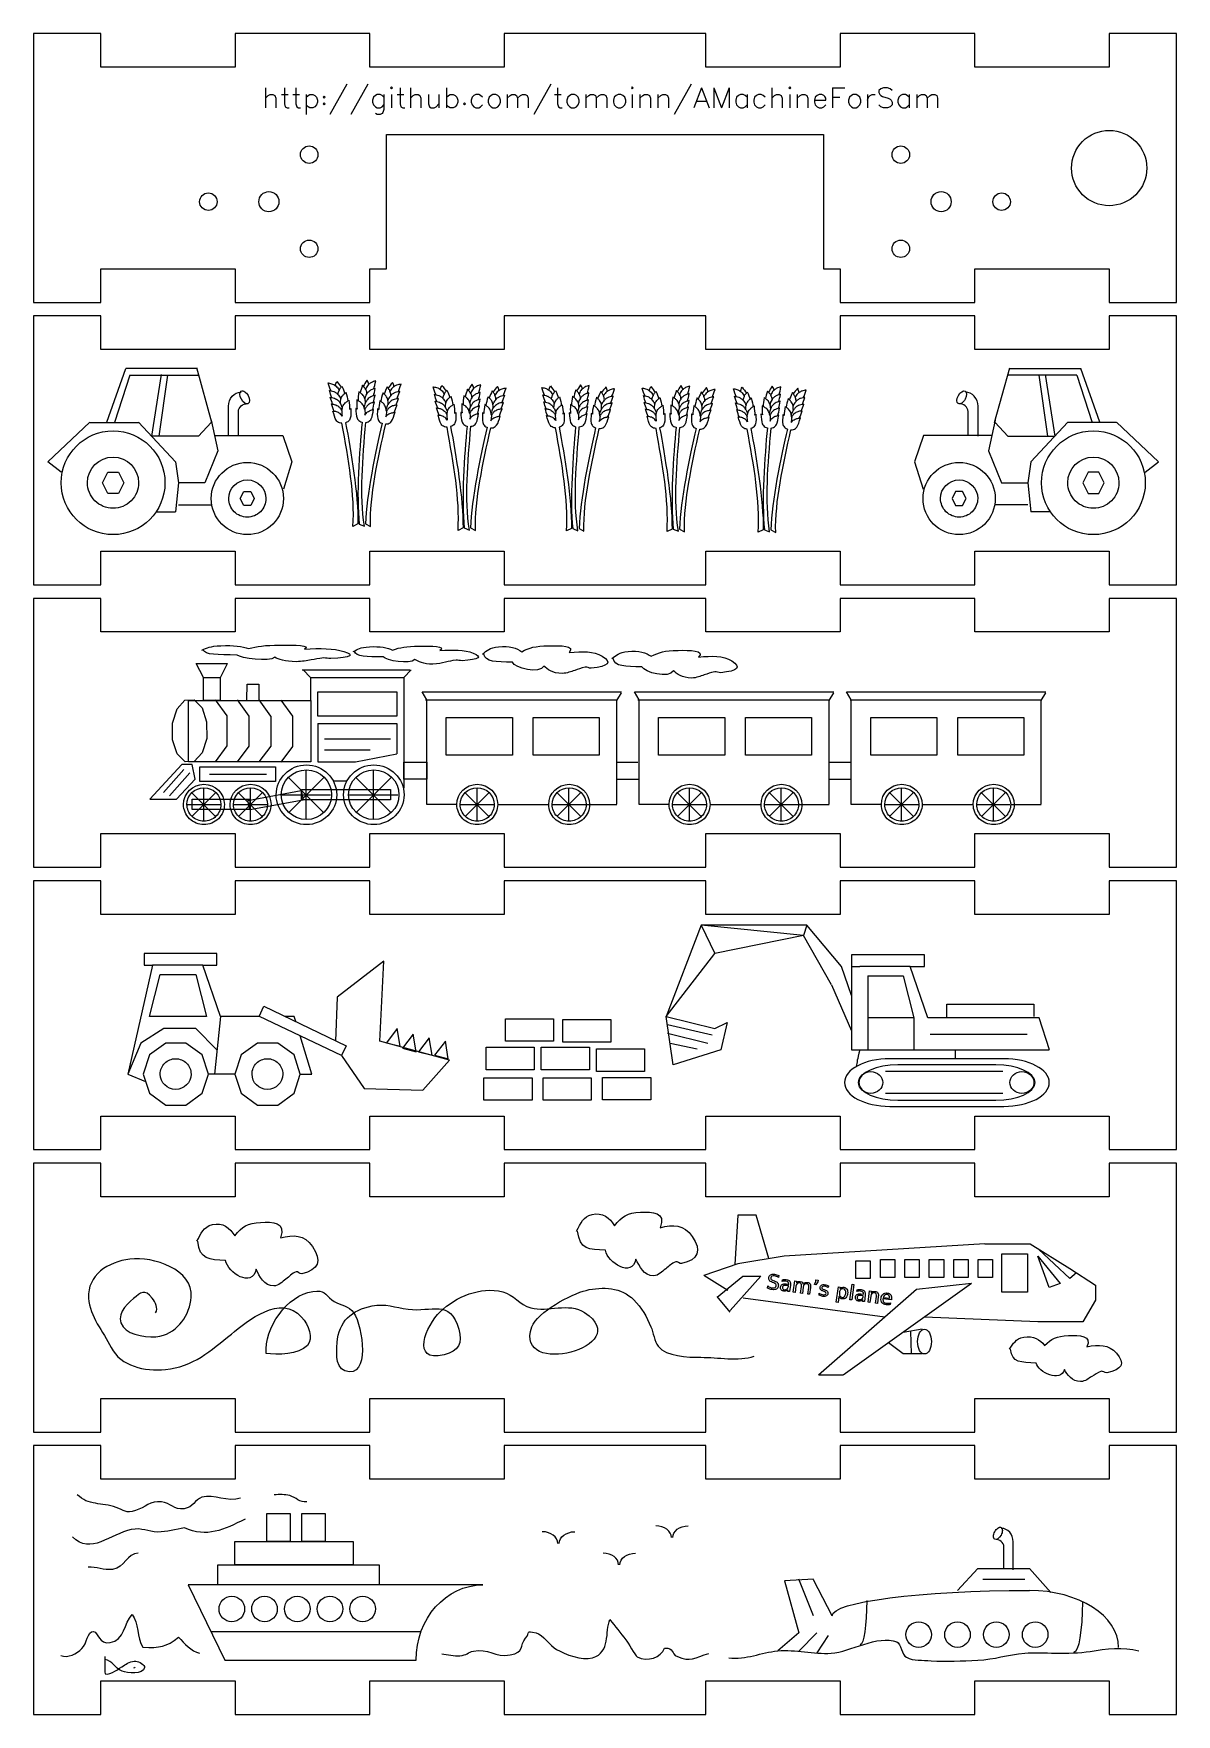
# Model space of a CAD drawing. Extents: x 87 to 257, y -442 to -192.
import ezdxf

# ---------------------------------------------------------------- set-up
doc = ezdxf.new("R2010")
doc.units = 0
doc.layers.add('Edges_-_Cut', color=7, linetype='CONTINUOUS')
doc.layers.add('Edges_-_Etch', color=7, linetype='CONTINUOUS')

msp = doc.modelspace()

# ---------------------------------------------------------------- linework, layer by layer
at = {"layer": 'Edges_-_Cut', "color": 7}
for p, q in [((87.309192, -192.19443), (87.309192, -197.194505)), ((87.309206, -192.19443), (87.309192, -192.19443)), ((97.309906, -192.19443), (87.309206, -192.19443)), ((97.309906, -197.194505), (97.309906, -192.19443)), ((137.309945, -192.19443), (117.309649, -192.19443)), ((117.309649, -192.19443), (117.309649, -197.194505)), ((137.309945, -197.194505), (137.309945, -192.19443)), ((187.309579, -192.19443), (157.309687, -192.19443)), ((157.309687, -192.19443), (157.309687, -197.194505)), ((187.309579, -197.194505), (187.309579, -192.19443)), ((227.309618, -192.19443), (207.309875, -192.19443)), ((207.309875, -192.19443), (207.309875, -197.194505)), ((227.309618, -197.194505), (227.309618, -192.19443)), ((257.30951, -192.19443), (247.309914, -192.19443)), ((247.309914, -192.19443), (247.309914, -197.194505)), ((257.30951, -197.194505), (257.30951, -192.19443)), ((87.309192, -197.194505), (87.309192, -227.194389)), ((117.309649, -197.194505), (97.309906, -197.194505)), ((157.309687, -197.194505), (137.309945, -197.194505)), ((207.309875, -197.194505), (187.309579, -197.194505)), ((247.309914, -197.194505), (227.309618, -197.194505)), ((257.30951, -227.194389), (257.30951, -197.194505)), ((139.809155, -227.194389), (139.809155, -207.19409)), ((139.809155, -207.19409), (204.809561, -207.19409)), ((204.809561, -207.19409), (204.809561, -227.194389)), ((247.309349, -206.594368), (247.309349, -206.594368)), ((128.309686, -208.894592), (128.309686, -208.894592)), ((216.309552, -208.894592), (216.309552, -208.894592)), ((113.309465, -215.894493), (113.309465, -215.894493)), ((122.309709, -215.694398), (122.309709, -215.694398)), ((222.309532, -215.694398), (222.309532, -215.694398)), ((231.309774, -215.894493), (231.309774, -215.894493)), ((128.309686, -222.894366), (128.309686, -222.894366)), ((216.309552, -222.894366), (216.309552, -222.894366)), ((87.309192, -227.194389), (87.309192, -232.194463)), ((97.309906, -232.194463), (97.309906, -227.194389)), ((97.309906, -227.194389), (117.309649, -227.194389)), ((117.309649, -227.194389), (117.309649, -232.194463)), ((137.309945, -232.194463), (137.309945, -227.194389)), ((137.309945, -227.194389), (139.809155, -227.194389)), ((204.809561, -227.194389), (207.309875, -227.194389)), ((207.309875, -227.194389), (207.309875, -232.194463)), ((227.309618, -232.194463), (227.309618, -227.194389)), ((227.309618, -227.194389), (247.309914, -227.194389)), ((247.309914, -227.194389), (247.309914, -232.194463)), ((257.30951, -232.194463), (257.30951, -227.194389)), ((87.309192, -232.194463), (87.309757, -232.194463)), ((87.309757, -232.194463), (97.309906, -232.194463)), ((117.309649, -232.194463), (137.309945, -232.194463)), ((207.309875, -232.194463), (227.309618, -232.194463)), ((247.309914, -232.194463), (257.30951, -232.194463)), ((87.30908, -234.194366), (87.30908, -239.19444)), ((87.309617, -234.194366), (87.30908, -234.194366)), ((97.309766, -234.194366), (87.309617, -234.194366)), ((97.309766, -239.19444), (97.309766, -234.194366)), ((137.309827, -234.194366), (117.309528, -234.194366)), ((117.309528, -234.194366), (117.309528, -239.19444)), ((137.309827, -239.19444), (137.309827, -234.194366)), ((187.309445, -234.194366), (157.309561, -234.194366)), ((157.309561, -234.194366), (157.309561, -239.19444)), ((187.309445, -239.19444), (187.309445, -234.194366)), ((227.309478, -234.194366), (207.309744, -234.194366)), ((207.309744, -234.194366), (207.309744, -239.19444)), ((227.309478, -239.19444), (227.309478, -234.194366)), ((257.30939, -234.194366), (247.309776, -234.194366)), ((247.309776, -234.194366), (247.309776, -239.19444)), ((257.30939, -239.19444), (257.30939, -234.194366)), ((87.30908, -239.19444), (87.30908, -269.194324)), ((117.309528, -239.19444), (97.309766, -239.19444)), ((157.309561, -239.19444), (137.309827, -239.19444)), ((207.309744, -239.19444), (187.309445, -239.19444)), ((247.309776, -239.19444), (227.309478, -239.19444)), ((257.30939, -269.194324), (257.30939, -239.19444)), ((87.30908, -269.194324), (87.30908, -269.194324)), ((87.30908, -269.194324), (87.30908, -274.194399)), ((97.309766, -274.194399), (97.309766, -269.194324)), ((97.309766, -269.194324), (117.309528, -269.194324)), ((117.309528, -269.194324), (117.309528, -274.194399)), ((137.309827, -274.194399), (137.309827, -269.194324)), ((137.309827, -269.194324), (157.309561, -269.194324)), ((157.309561, -269.194324), (157.309561, -274.194399)), ((187.309445, -274.194399), (187.309445, -269.194324)), ((187.309445, -269.194324), (207.309744, -269.194324)), ((207.309744, -269.194324), (207.309744, -274.194399)), ((227.309478, -274.194399), (227.309478, -269.194324)), ((227.309478, -269.194324), (247.309776, -269.194324)), ((247.309776, -269.194324), (247.309776, -274.194399)), ((257.30939, -274.194399), (257.30939, -269.194324)), ((87.30908, -274.194399), (97.309766, -274.194399)), ((117.309528, -274.194399), (137.309827, -274.194399)), ((157.309561, -274.194399), (187.309445, -274.194399)), ((207.309744, -274.194399), (227.309478, -274.194399)), ((247.309776, -274.194399), (257.30939, -274.194399)), ((87.30908, -276.194366), (87.30908, -281.194441)), ((87.309617, -276.194366), (87.30908, -276.194366)), ((97.309766, -276.194366), (87.309617, -276.194366)), ((97.309766, -281.194441), (97.309766, -276.194366)), ((137.309827, -276.194366), (117.309528, -276.194366)), ((117.309528, -276.194366), (117.309528, -281.194441)), ((137.309827, -281.194441), (137.309827, -276.194366)), ((187.309445, -276.194366), (157.309561, -276.194366)), ((157.309561, -276.194366), (157.309561, -281.194441)), ((187.309445, -281.194441), (187.309445, -276.194366)), ((227.309478, -276.194366), (207.309744, -276.194366)), ((207.309744, -276.194366), (207.309744, -281.194441)), ((227.309478, -281.194441), (227.309478, -276.194366)), ((257.30939, -276.194366), (247.309776, -276.194366)), ((247.309776, -276.194366), (247.309776, -281.194441)), ((257.30939, -281.194441), (257.30939, -276.194366)), ((87.30908, -281.194441), (87.30908, -311.194325)), ((117.309528, -281.194441), (97.309766, -281.194441)), ((157.309561, -281.194441), (137.309827, -281.194441)), ((207.309744, -281.194441), (187.309445, -281.194441)), ((247.309776, -281.194441), (227.309478, -281.194441)), ((257.30939, -311.194325), (257.30939, -281.194441)), ((87.30908, -311.194325), (87.30908, -311.194325)), ((87.30908, -311.194325), (87.30908, -316.194399)), ((97.309766, -316.194399), (97.309766, -311.194325)), ((97.309766, -311.194325), (117.309528, -311.194325)), ((117.309528, -311.194325), (117.309528, -316.194399)), ((137.309827, -316.194399), (137.309827, -311.194325)), ((137.309827, -311.194325), (157.309561, -311.194325)), ((157.309561, -311.194325), (157.309561, -316.194399)), ((187.309445, -316.194399), (187.309445, -311.194325)), ((187.309445, -311.194325), (207.309744, -311.194325)), ((207.309744, -311.194325), (207.309744, -316.194399)), ((227.309478, -316.194399), (227.309478, -311.194325)), ((227.309478, -311.194325), (247.309776, -311.194325)), ((247.309776, -311.194325), (247.309776, -316.194399)), ((257.30939, -316.194399), (257.30939, -311.194325)), ((87.30908, -316.194399), (97.309766, -316.194399)), ((117.309528, -316.194399), (137.309827, -316.194399)), ((157.309561, -316.194399), (187.309445, -316.194399)), ((207.309744, -316.194399), (227.309478, -316.194399)), ((247.309776, -316.194399), (257.30939, -316.194399)), ((87.30908, -318.194367), (87.30908, -323.194442)), ((87.309617, -318.194367), (87.30908, -318.194367)), ((97.309766, -318.194367), (87.309617, -318.194367)), ((97.309766, -323.194442), (97.309766, -318.194367)), ((137.309827, -318.194367), (117.309528, -318.194367)), ((117.309528, -318.194367), (117.309528, -323.194442)), ((137.309827, -323.194442), (137.309827, -318.194367)), ((187.309445, -318.194367), (157.309561, -318.194367)), ((157.309561, -318.194367), (157.309561, -323.194442)), ((187.309445, -323.194442), (187.309445, -318.194367)), ((227.309478, -318.194367), (207.309744, -318.194367)), ((207.309744, -318.194367), (207.309744, -323.194442)), ((227.309478, -323.194442), (227.309478, -318.194367)), ((257.30939, -318.194367), (247.309776, -318.194367)), ((247.309776, -318.194367), (247.309776, -323.194442)), ((257.30939, -323.194442), (257.30939, -318.194367)), ((87.30908, -323.194442), (87.30908, -353.194325)), ((117.309528, -323.194442), (97.309766, -323.194442)), ((157.309561, -323.194442), (137.309827, -323.194442)), ((207.309744, -323.194442), (187.309445, -323.194442)), ((247.309776, -323.194442), (227.309478, -323.194442)), ((257.30939, -353.194325), (257.30939, -323.194442)), ((87.30908, -353.194325), (87.30908, -353.194325)), ((87.30908, -353.194325), (87.30908, -358.1944)), ((97.309766, -358.1944), (97.309766, -353.194325)), ((97.309766, -353.194325), (117.309528, -353.194325)), ((117.309528, -353.194325), (117.309528, -358.1944)), ((137.309827, -358.1944), (137.309827, -353.194325)), ((137.309827, -353.194325), (157.309561, -353.194325)), ((157.309561, -353.194325), (157.309561, -358.1944)), ((187.309445, -358.1944), (187.309445, -353.194325)), ((187.309445, -353.194325), (207.309744, -353.194325)), ((207.309744, -353.194325), (207.309744, -358.1944)), ((227.309478, -358.1944), (227.309478, -353.194325)), ((227.309478, -353.194325), (247.309776, -353.194325)), ((247.309776, -353.194325), (247.309776, -358.1944)), ((257.30939, -358.1944), (257.30939, -353.194325)), ((87.30908, -358.1944), (97.309766, -358.1944)), ((117.309528, -358.1944), (137.309827, -358.1944)), ((157.309561, -358.1944), (187.309445, -358.1944)), ((207.309744, -358.1944), (227.309478, -358.1944)), ((247.309776, -358.1944), (257.30939, -358.1944)), ((87.30908, -360.194368), (87.30908, -365.194442)), ((87.309617, -360.194368), (87.30908, -360.194368)), ((97.309766, -360.194368), (87.309617, -360.194368)), ((97.309766, -365.194442), (97.309766, -360.194368)), ((137.309827, -360.194368), (117.309528, -360.194368)), ((117.309528, -360.194368), (117.309528, -365.194442)), ((137.309827, -365.194442), (137.309827, -360.194368)), ((187.309445, -360.194368), (157.309561, -360.194368)), ((157.309561, -360.194368), (157.309561, -365.194442)), ((187.309445, -365.194442), (187.309445, -360.194368)), ((227.309478, -360.194368), (207.309744, -360.194368)), ((207.309744, -360.194368), (207.309744, -365.194442)), ((227.309478, -365.194442), (227.309478, -360.194368)), ((257.30939, -360.194368), (247.309776, -360.194368)), ((247.309776, -360.194368), (247.309776, -365.194442)), ((257.30939, -365.194442), (257.30939, -360.194368)), ((87.30908, -365.194442), (87.30908, -395.194326)), ((117.309528, -365.194442), (97.309766, -365.194442)), ((157.309561, -365.194442), (137.309827, -365.194442)), ((207.309744, -365.194442), (187.309445, -365.194442)), ((247.309776, -365.194442), (227.309478, -365.194442)), ((257.30939, -395.194326), (257.30939, -365.194442)), ((87.30908, -395.194326), (87.30908, -395.194326)), ((87.30908, -395.194326), (87.30908, -400.194401)), ((97.309766, -400.194401), (97.309766, -395.194326)), ((97.309766, -395.194326), (117.309528, -395.194326)), ((117.309528, -395.194326), (117.309528, -400.194401)), ((137.309827, -400.194401), (137.309827, -395.194326)), ((137.309827, -395.194326), (157.309561, -395.194326)), ((157.309561, -395.194326), (157.309561, -400.194401)), ((187.309445, -400.194401), (187.309445, -395.194326)), ((187.309445, -395.194326), (207.309744, -395.194326)), ((207.309744, -395.194326), (207.309744, -400.194401)), ((227.309478, -400.194401), (227.309478, -395.194326)), ((227.309478, -395.194326), (247.309776, -395.194326)), ((247.309776, -395.194326), (247.309776, -400.194401)), ((257.30939, -400.194401), (257.30939, -395.194326)), ((87.30908, -400.194401), (97.309766, -400.194401)), ((87.30908, -402.194368), (87.30908, -407.194443)), ((87.309617, -402.194368), (87.30908, -402.194368)), ((97.309766, -402.194368), (87.309617, -402.194368)), ((97.309766, -407.194443), (97.309766, -402.194368)), ((117.309528, -400.194401), (137.309827, -400.194401)), ((137.30983, -402.194368), (117.309531, -402.194368)), ((117.309531, -402.194368), (117.309531, -407.194443)), ((137.30983, -407.194443), (137.30983, -402.194368)), ((157.309561, -400.194401), (187.309445, -400.194401)), ((187.309448, -402.194368), (157.309564, -402.194368)), ((157.309564, -402.194368), (157.309564, -407.194443)), ((187.309448, -407.194443), (187.309448, -402.194368)), ((207.309744, -400.194401), (227.309478, -400.194401)), ((227.309481, -402.194368), (207.309746, -402.194368)), ((207.309746, -402.194368), (207.309746, -407.194443)), ((227.309481, -407.194443), (227.309481, -402.194368)), ((247.309776, -400.194401), (257.30939, -400.194401)), ((257.309392, -402.194368), (247.309779, -402.194368)), ((247.309779, -402.194368), (247.309779, -407.194443)), ((257.309392, -407.194443), (257.309392, -402.194368)), ((87.30908, -407.194443), (87.30908, -437.194327)), ((117.309531, -407.194443), (97.309766, -407.194443)), ((157.309564, -407.194443), (137.30983, -407.194443)), ((207.309746, -407.194443), (187.309448, -407.194443)), ((247.309779, -407.194443), (227.309481, -407.194443)), ((257.309392, -437.194327), (257.309392, -407.194443)), ((87.30908, -437.194327), (87.30908, -437.194327)), ((87.30908, -437.194327), (87.30908, -442.194401)), ((97.309766, -442.194401), (97.309766, -437.194327)), ((97.309766, -437.194327), (117.309531, -437.194327)), ((117.309531, -437.194327), (117.309531, -442.194401)), ((137.30983, -442.194401), (137.30983, -437.194327)), ((137.30983, -437.194327), (157.309564, -437.194327)), ((157.309564, -437.194327), (157.309564, -442.194401)), ((187.309448, -442.194401), (187.309448, -437.194327)), ((187.309448, -437.194327), (207.309746, -437.194327)), ((207.309746, -437.194327), (207.309746, -442.194401)), ((227.309481, -442.194401), (227.309481, -437.194327)), ((227.309481, -437.194327), (247.309779, -437.194327)), ((247.309779, -437.194327), (247.309779, -442.194401)), ((257.309392, -442.194401), (257.309392, -437.194327)), ((87.30908, -442.194401), (97.309766, -442.194401)), ((117.309531, -442.194401), (137.30983, -442.194401)), ((157.309564, -442.194401), (187.309448, -442.194401)), ((207.309746, -442.194401), (227.309481, -442.194401)), ((247.309779, -442.194401), (257.309392, -442.194401))]:
    msp.add_line(p, q, dxfattribs=at)
for points in [[(243.349399, -208.234375), (244.399672, -207.184206), (245.824112, -206.594276), (247.309349, -206.594368)], [(247.309349, -206.594368), (250.401985, -206.59448), (252.909034, -209.101529), (252.909146, -212.194165)], [(127.00937, -210.194366), (127.00943, -209.849569), (127.146463, -209.518919), (127.390323, -209.275161)], [(127.390323, -209.275161), (127.634182, -209.031404), (127.964889, -208.894508), (128.309686, -208.894592)], [(128.309686, -208.894592), (129.027477, -208.894721), (129.609328, -209.476576), (129.609452, -210.194366)], [(215.009786, -210.194366), (215.009911, -209.476576), (215.591762, -208.894721), (216.309552, -208.894592)], [(216.309552, -208.894592), (217.027343, -208.894721), (217.609194, -209.476576), (217.609318, -210.194366)], [(241.709002, -212.194165), (241.709056, -210.708927), (242.299126, -209.284545), (243.349399, -208.234375)], [(127.390323, -211.113571), (127.146463, -210.869814), (127.00943, -210.539163), (127.00937, -210.194366)], [(128.309686, -211.494141), (127.964889, -211.494225), (127.634182, -211.357329), (127.390323, -211.113571)], [(129.609452, -210.194366), (129.609328, -210.912157), (129.027477, -211.494012), (128.309686, -211.494141)], [(216.309552, -211.494141), (215.591762, -211.494012), (215.009911, -210.912157), (215.009786, -210.194366)], [(217.609318, -210.194366), (217.609194, -210.912157), (217.027343, -211.494012), (216.309552, -211.494141)], [(243.349199, -216.154319), (242.29891, -215.104027), (241.708906, -213.6795), (241.709002, -212.194165)], [(252.909146, -212.194165), (252.909242, -213.679404), (252.319314, -215.103848), (251.269144, -216.154124)], [(112.390269, -218.113595), (112.146514, -217.869738), (112.009619, -217.539034), (112.009702, -217.194239)], [(112.009702, -217.194239), (112.009842, -216.476461), (112.591686, -215.894624), (113.309465, -215.894493)], [(113.309465, -215.894493), (113.654258, -215.894408), (113.984961, -216.0313), (114.22882, -216.275052)], [(114.22882, -216.275052), (114.472679, -216.518803), (114.609717, -216.849447), (114.609784, -217.194239)], [(114.609784, -217.194239), (114.609866, -217.53913), (114.472895, -217.869918), (114.22902, -218.113792)], [(120.8093, -217.194239), (120.809342, -216.796371), (120.967452, -216.414819), (121.248841, -216.133537)], [(121.248831, -218.25496), (120.967441, -217.973672), (120.809335, -217.592112), (120.8093, -217.194239)], [(121.248841, -216.133537), (121.530229, -215.852255), (121.911841, -215.694289), (122.309709, -215.694398)], [(122.309709, -215.694398), (123.138018, -215.694477), (123.809478, -216.36593), (123.809565, -217.194239)], [(123.809565, -217.194239), (123.809494, -218.022559), (123.138029, -218.69403), (122.309709, -218.694109)], [(220.809673, -217.194239), (220.809761, -216.365929), (221.481222, -215.694476), (222.309532, -215.694398)], [(222.309532, -218.694109), (221.481211, -218.694031), (220.809745, -218.022561), (220.809673, -217.194239)], [(222.309532, -215.694398), (223.137841, -215.694477), (223.8093, -216.36593), (223.809388, -217.194239)], [(223.809388, -217.194239), (223.809316, -218.022559), (223.137852, -218.69403), (222.309532, -218.694109)], [(230.39022, -218.113791), (230.146346, -217.869917), (230.009375, -217.539129), (230.009457, -217.194239)], [(230.009457, -217.194239), (230.009525, -216.849447), (230.146562, -216.518804), (230.39042, -216.275053)], [(230.39042, -216.275053), (230.634278, -216.031301), (230.964981, -215.894409), (231.309774, -215.894493)], [(231.309774, -215.894493), (232.027553, -215.894622), (232.6094, -216.47646), (232.60954, -217.194239)], [(232.60954, -217.194239), (232.609622, -217.539034), (232.472727, -217.869739), (232.228971, -218.113596)], [(247.309349, -217.794526), (245.824014, -217.794618), (244.399488, -217.204611), (243.349199, -216.154319)], [(251.269144, -216.154124), (250.218974, -217.2044), (248.794589, -217.794472), (247.309349, -217.794526)], [(113.309465, -218.49455), (112.964671, -218.494487), (112.634024, -218.357453), (112.390269, -218.113595)], [(114.22902, -218.113792), (113.985145, -218.357666), (113.654355, -218.494635), (113.309465, -218.49455)], [(122.309709, -218.694109), (121.911836, -218.694218), (121.53022, -218.536248), (121.248831, -218.25496)], [(231.309774, -218.49455), (230.964884, -218.494634), (230.634095, -218.357665), (230.39022, -218.113791)], [(232.228971, -218.113596), (231.985215, -218.357454), (231.654568, -218.494488), (231.309774, -218.49455)], [(127.390133, -225.113692), (127.146258, -224.869819), (127.009287, -224.539031), (127.00937, -224.194141)], [(127.00937, -224.194141), (127.00943, -223.849344), (127.146463, -223.518693), (127.390323, -223.274936)], [(127.390323, -223.274936), (127.634182, -223.031178), (127.964889, -222.894282), (128.309686, -222.894366)], [(128.309686, -222.894366), (129.027477, -222.894495), (129.609328, -223.47635), (129.609452, -224.194141)], [(129.609452, -224.194141), (129.609534, -224.538935), (129.472639, -224.86964), (129.228883, -225.113498)], [(215.390355, -225.113498), (215.146599, -224.86964), (215.009704, -224.538935), (215.009786, -224.194141)], [(215.009786, -224.194141), (215.009911, -223.47635), (215.591762, -222.894495), (216.309552, -222.894366)], [(216.309552, -222.894366), (217.027343, -222.894495), (217.609194, -223.47635), (217.609318, -224.194141)], [(217.609318, -224.194141), (217.609401, -224.538935), (217.472505, -224.86964), (217.22875, -225.113498)], [(128.309686, -225.494451), (127.964796, -225.494535), (127.634008, -225.357566), (127.390133, -225.113692)], [(129.228883, -225.113498), (128.985128, -225.357355), (128.654481, -225.494389), (128.309686, -225.494451)], [(216.309552, -225.494451), (215.964758, -225.494389), (215.634111, -225.357355), (215.390355, -225.113498)], [(217.22875, -225.113498), (216.984994, -225.357355), (216.654347, -225.494389), (216.309552, -225.494451)]]:
    msp.add_open_spline(points, degree=3, dxfattribs=at)
at = {"layer": 'Edges_-_Etch', "color": 7}
for p, q in [((133.921754, -199.690874), (131.383007, -204.204228)), ((137.024669, -199.690874), (134.485922, -204.204228)), ((164.245691, -199.690874), (161.706944, -204.204228)), ((185.119843, -199.690874), (182.581096, -204.204228)), ((121.792179, -200.255064), (121.792179, -203.21693)), ((121.792179, -201.806496), (122.215303, -201.383388)), ((122.215303, -201.383388), (122.497387, -201.242334)), ((122.497387, -201.242334), (122.920512, -201.242334)), ((122.920512, -201.242334), (123.202596, -201.383388)), ((123.202596, -201.383388), (123.343636, -201.806496)), ((123.343636, -201.806496), (123.343636, -203.21693)), ((124.189888, -201.242334), (125.177177, -201.242334)), ((124.613012, -200.255064), (124.613012, -202.652768)), ((125.882386, -201.242334), (126.869675, -201.242334)), ((126.30551, -200.255064), (126.30551, -202.652768)), ((127.856968, -201.242334), (127.856968, -204.204228)), ((127.856968, -201.66547), (128.139052, -201.383388)), ((128.139052, -201.383388), (128.421133, -201.242334)), ((128.421133, -201.242334), (128.844257, -201.242334)), ((128.844257, -201.242334), (129.126341, -201.383388)), ((129.126341, -201.383388), (129.408425, -201.66547)), ((129.408425, -201.66547), (129.549466, -202.088605)), ((129.549466, -202.370686), (129.408425, -202.793794)), ((129.549466, -202.088605), (129.549466, -202.370686)), ((130.536758, -201.524415), (130.395718, -201.66547)), ((130.395718, -201.66547), (130.536758, -201.806496)), ((130.677799, -201.66547), (130.536758, -201.524415)), ((130.536758, -201.806496), (130.677799, -201.66547)), ((137.870918, -201.66547), (137.729877, -202.088605)), ((137.729877, -202.088605), (137.729877, -202.370686)), ((137.729877, -202.370686), (137.870918, -202.793794)), ((138.153002, -201.383388), (137.870918, -201.66547)), ((138.435086, -201.242334), (138.153002, -201.383388)), ((138.85821, -201.242334), (138.435086, -201.242334)), ((139.140291, -201.383388), (138.85821, -201.242334)), ((139.422375, -201.66547), (139.140291, -201.383388)), ((139.422375, -201.242334), (139.422375, -203.499011)), ((140.550708, -200.114009), (140.409668, -200.255064)), ((140.409668, -200.255064), (140.550708, -200.39609)), ((140.691749, -200.255064), (140.550708, -200.114009)), ((140.550708, -200.39609), (140.691749, -200.255064)), ((140.550708, -201.242334), (140.550708, -203.21693)), ((141.396957, -201.242334), (142.384247, -201.242334)), ((141.820082, -200.255064), (141.820082, -202.652768)), ((143.371539, -200.255064), (143.371539, -203.21693)), ((143.371539, -201.806496), (143.794663, -201.383388)), ((143.794663, -201.383388), (144.076747, -201.242334)), ((144.076747, -201.242334), (144.499872, -201.242334)), ((144.499872, -201.242334), (144.781956, -201.383388)), ((144.781956, -201.383388), (144.922996, -201.806496)), ((144.922996, -201.806496), (144.922996, -203.21693)), ((146.051329, -201.242334), (146.051329, -202.652768)), ((147.602787, -201.242334), (147.602787, -203.21693)), ((148.73112, -200.255064), (148.73112, -203.21693)), ((148.73112, -201.66547), (149.013204, -201.383388)), ((149.013204, -201.383388), (149.295285, -201.242334)), ((149.295285, -201.242334), (149.718409, -201.242334)), ((149.718409, -201.242334), (150.000493, -201.383388)), ((150.000493, -201.383388), (150.282577, -201.66547)), ((150.282577, -201.66547), (150.423618, -202.088605)), ((150.423618, -202.370686), (150.282577, -202.793794)), ((150.423618, -202.088605), (150.423618, -202.370686)), ((152.53924, -201.66547), (152.398199, -202.088605)), ((152.398199, -202.088605), (152.398199, -202.370686)), ((152.398199, -202.370686), (152.53924, -202.793794)), ((152.821324, -201.383388), (152.53924, -201.66547)), ((153.103408, -201.242334), (152.821324, -201.383388)), ((153.526532, -201.242334), (153.103408, -201.242334)), ((153.808613, -201.383388), (153.526532, -201.242334)), ((154.090697, -201.66547), (153.808613, -201.383388)), ((155.077987, -201.66547), (154.936946, -202.088605)), ((154.936946, -202.088605), (154.936946, -202.370686)), ((154.936946, -202.370686), (155.077987, -202.793794)), ((155.360071, -201.383388), (155.077987, -201.66547)), ((155.642155, -201.242334), (155.360071, -201.383388)), ((156.065279, -201.242334), (155.642155, -201.242334)), ((156.34736, -201.383388), (156.065279, -201.242334)), ((156.629444, -201.66547), (156.34736, -201.383388)), ((156.770485, -202.088605), (156.629444, -201.66547)), ((156.629444, -202.793794), (156.770485, -202.370686)), ((156.770485, -202.370686), (156.770485, -202.088605)), ((157.757777, -201.242334), (157.757777, -203.21693)), ((157.757777, -201.806496), (158.180902, -201.383388)), ((158.180902, -201.383388), (158.462986, -201.242334)), ((158.462986, -201.242334), (158.88611, -201.242334)), ((158.88611, -201.242334), (159.168194, -201.383388)), ((159.168194, -201.383388), (159.309235, -201.806496)), ((159.309235, -201.806496), (159.732359, -201.383388)), ((159.309235, -201.806496), (159.309235, -203.21693)), ((159.732359, -201.383388), (160.014443, -201.242334)), ((160.014443, -201.242334), (160.437568, -201.242334)), ((160.437568, -201.242334), (160.719651, -201.383388)), ((160.719651, -201.383388), (160.860692, -201.806496)), ((160.860692, -201.806496), (160.860692, -203.21693)), ((164.809856, -201.242334), (165.797145, -201.242334)), ((165.23298, -200.255064), (165.23298, -202.652768)), ((166.784438, -201.66547), (166.643397, -202.088605)), ((166.643397, -202.088605), (166.643397, -202.370686)), ((166.643397, -202.370686), (166.784438, -202.793794)), ((167.066522, -201.383388), (166.784438, -201.66547)), ((167.348606, -201.242334), (167.066522, -201.383388)), ((167.77173, -201.242334), (167.348606, -201.242334)), ((168.053811, -201.383388), (167.77173, -201.242334)), ((168.335895, -201.66547), (168.053811, -201.383388)), ((168.476936, -202.088605), (168.335895, -201.66547)), ((168.335895, -202.793794), (168.476936, -202.370686)), ((168.476936, -202.370686), (168.476936, -202.088605)), ((169.464228, -201.242334), (169.464228, -203.21693)), ((169.464228, -201.806496), (169.887352, -201.383388)), ((169.887352, -201.383388), (170.169436, -201.242334)), ((170.169436, -201.242334), (170.592561, -201.242334)), ((170.592561, -201.242334), (170.874645, -201.383388)), ((170.874645, -201.383388), (171.015685, -201.806496)), ((171.015685, -201.806496), (171.43881, -201.383388)), ((171.015685, -201.806496), (171.015685, -203.21693)), ((171.43881, -201.383388), (171.720894, -201.242334)), ((171.720894, -201.242334), (172.144018, -201.242334)), ((172.144018, -201.242334), (172.426102, -201.383388)), ((172.426102, -201.383388), (172.567143, -201.806496)), ((172.567143, -201.806496), (172.567143, -203.21693)), ((173.695476, -201.66547), (173.554435, -202.088605)), ((173.554435, -202.088605), (173.554435, -202.370686)), ((173.554435, -202.370686), (173.695476, -202.793794)), ((173.97756, -201.383388), (173.695476, -201.66547)), ((174.259644, -201.242334), (173.97756, -201.383388)), ((174.682768, -201.242334), (174.259644, -201.242334)), ((174.964849, -201.383388), (174.682768, -201.242334)), ((175.246933, -201.66547), (174.964849, -201.383388)), ((175.387974, -202.088605), (175.246933, -201.66547)), ((175.246933, -202.793794), (175.387974, -202.370686)), ((175.387974, -202.370686), (175.387974, -202.088605)), ((176.375266, -200.114009), (176.234225, -200.255064)), ((176.234225, -200.255064), (176.375266, -200.39609)), ((176.516307, -200.255064), (176.375266, -200.114009)), ((176.375266, -200.39609), (176.516307, -200.255064)), ((176.375266, -201.242334), (176.375266, -203.21693)), ((177.503596, -201.242334), (177.503596, -203.21693)), ((177.503596, -201.806496), (177.926721, -201.383388)), ((177.926721, -201.383388), (178.208805, -201.242334)), ((178.208805, -201.242334), (178.631929, -201.242334)), ((178.631929, -201.242334), (178.914013, -201.383388)), ((178.914013, -201.383388), (179.055054, -201.806496)), ((179.055054, -201.806496), (179.055054, -203.21693)), ((180.183386, -201.242334), (180.183386, -203.21693)), ((180.183386, -201.806496), (180.606511, -201.383388)), ((180.606511, -201.383388), (180.888595, -201.242334)), ((180.888595, -201.242334), (181.311719, -201.242334)), ((181.311719, -201.242334), (181.593803, -201.383388)), ((181.593803, -201.383388), (181.734844, -201.806496)), ((181.734844, -201.806496), (181.734844, -203.21693)), ((186.6713, -200.255064), (185.542967, -203.21693)), ((185.966092, -202.229632), (187.376508, -202.229632)), ((186.6713, -200.255064), (187.799633, -203.21693)), ((188.504838, -200.255064), (188.504838, -203.21693)), ((188.504838, -200.255064), (189.633171, -203.21693)), ((190.761504, -200.255064), (189.633171, -203.21693)), ((190.761504, -200.255064), (190.761504, -203.21693)), ((191.889837, -201.66547), (191.748797, -202.088605)), ((191.748797, -202.088605), (191.748797, -202.370686)), ((191.748797, -202.370686), (191.889837, -202.793794)), ((192.171921, -201.383388), (191.889837, -201.66547)), ((192.454005, -201.242334), (192.171921, -201.383388)), ((192.87713, -201.242334), (192.454005, -201.242334)), ((193.159211, -201.383388), (192.87713, -201.242334)), ((193.441295, -201.66547), (193.159211, -201.383388)), ((193.441295, -201.242334), (193.441295, -203.21693)), ((194.569625, -201.66547), (194.428584, -202.088605)), ((194.428584, -202.088605), (194.428584, -202.370686)), ((194.428584, -202.370686), (194.569625, -202.793794)), ((194.851709, -201.383388), (194.569625, -201.66547)), ((195.133793, -201.242334), (194.851709, -201.383388)), ((195.556917, -201.242334), (195.133793, -201.242334)), ((195.838998, -201.383388), (195.556917, -201.242334)), ((196.121082, -201.66547), (195.838998, -201.383388)), ((197.108374, -200.255064), (197.108374, -203.21693)), ((197.108374, -201.806496), (197.531499, -201.383388)), ((197.531499, -201.383388), (197.813583, -201.242334)), ((197.813583, -201.242334), (198.236707, -201.242334)), ((198.236707, -201.242334), (198.518791, -201.383388)), ((198.518791, -201.383388), (198.659832, -201.806496)), ((198.659832, -201.806496), (198.659832, -203.21693)), ((199.788165, -200.114009), (199.647124, -200.255064)), ((199.647124, -200.255064), (199.788165, -200.39609)), ((199.929205, -200.255064), (199.788165, -200.114009)), ((199.788165, -200.39609), (199.929205, -200.255064)), ((199.788165, -201.242334), (199.788165, -203.21693)), ((200.916495, -201.242334), (200.916495, -203.21693)), ((200.916495, -201.806496), (201.339619, -201.383388)), ((201.339619, -201.383388), (201.621703, -201.242334)), ((201.621703, -201.242334), (202.044828, -201.242334)), ((202.044828, -201.242334), (202.326912, -201.383388)), ((202.326912, -201.383388), (202.467952, -201.806496)), ((202.467952, -201.806496), (202.467952, -203.21693)), ((203.596285, -201.66547), (203.455245, -202.088605)), ((203.455245, -202.088605), (205.147743, -202.088605)), ((203.455245, -202.088605), (203.455245, -202.370686)), ((203.455245, -202.370686), (203.596285, -202.793794)), ((203.878369, -201.383388), (203.596285, -201.66547)), ((204.160453, -201.242334), (203.878369, -201.383388)), ((204.583578, -201.242334), (204.160453, -201.242334)), ((204.865659, -201.383388), (204.583578, -201.242334)), ((205.006702, -201.524415), (204.865659, -201.383388)), ((205.147743, -201.806496), (205.006702, -201.524415)), ((205.147743, -202.088605), (205.147743, -201.806496)), ((206.135035, -200.255064), (206.135035, -203.21693)), ((206.135035, -200.255064), (207.968573, -200.255064)), ((206.135035, -201.66547), (207.263368, -201.66547)), ((208.673782, -201.66547), (208.532741, -202.088605)), ((208.532741, -202.088605), (208.532741, -202.370686)), ((208.532741, -202.370686), (208.673782, -202.793794)), ((208.955866, -201.383388), (208.673782, -201.66547)), ((209.23795, -201.242334), (208.955866, -201.383388)), ((209.661074, -201.242334), (209.23795, -201.242334)), ((209.943155, -201.383388), (209.661074, -201.242334)), ((210.225239, -201.66547), (209.943155, -201.383388)), ((210.36628, -202.088605), (210.225239, -201.66547)), ((210.225239, -202.793794), (210.36628, -202.370686)), ((210.36628, -202.370686), (210.36628, -202.088605)), ((211.353572, -201.242334), (211.353572, -203.21693)), ((211.353572, -202.088605), (211.494613, -201.66547)), ((211.494613, -201.66547), (211.776697, -201.383388)), ((211.776697, -201.383388), (212.058781, -201.242334)), ((212.058781, -201.242334), (212.481905, -201.242334)), ((213.328154, -200.39609), (213.046073, -200.678172)), ((213.046073, -200.678172), (213.046073, -200.960253)), ((213.046073, -200.960253), (213.187113, -201.242334)), ((213.187113, -201.242334), (213.328154, -201.383388)), ((213.751279, -200.255064), (213.328154, -200.39609)), ((213.328154, -201.383388), (213.610238, -201.524415)), ((213.610238, -201.524415), (214.456487, -201.806496)), ((214.315446, -200.255064), (213.751279, -200.255064)), ((214.738571, -200.39609), (214.315446, -200.255064)), ((214.456487, -201.806496), (214.738571, -201.947551)), ((215.020652, -200.678172), (214.738571, -200.39609)), ((214.738571, -201.947551), (214.879611, -202.088605)), ((214.879611, -202.088605), (215.020652, -202.370686)), ((215.020652, -202.370686), (215.020652, -202.793794)), ((216.007944, -201.66547), (215.866904, -202.088605)), ((215.866904, -202.088605), (215.866904, -202.370686)), ((215.866904, -202.370686), (216.007944, -202.793794)), ((216.290028, -201.383388), (216.007944, -201.66547)), ((216.572112, -201.242334), (216.290028, -201.383388)), ((216.995237, -201.242334), (216.572112, -201.242334)), ((217.277318, -201.383388), (216.995237, -201.242334)), ((217.559402, -201.66547), (217.277318, -201.383388)), ((217.559402, -201.242334), (217.559402, -203.21693)), ((218.687735, -201.242334), (218.687735, -203.21693)), ((218.687735, -201.806496), (219.110859, -201.383388)), ((219.110859, -201.383388), (219.392943, -201.242334)), ((219.392943, -201.242334), (219.816068, -201.242334)), ((219.816068, -201.242334), (220.098152, -201.383388)), ((220.098152, -201.383388), (220.239192, -201.806496)), ((220.239192, -201.806496), (220.662317, -201.383388)), ((220.239192, -201.806496), (220.239192, -203.21693)), ((220.662317, -201.383388), (220.9444, -201.242334)), ((220.9444, -201.242334), (221.367525, -201.242334)), ((221.367525, -201.242334), (221.649609, -201.383388)), ((221.649609, -201.383388), (221.790649, -201.806496)), ((221.790649, -201.806496), (221.790649, -203.21693)), ((124.613012, -202.652768), (124.754053, -203.075875)), ((124.754053, -203.075875), (125.036137, -203.21693)), ((125.036137, -203.21693), (125.318221, -203.21693)), ((126.30551, -202.652768), (126.446551, -203.075875)), ((126.446551, -203.075875), (126.728635, -203.21693)), ((126.728635, -203.21693), (127.010719, -203.21693)), ((128.139052, -203.075875), (127.856968, -202.793794)), ((128.421133, -203.21693), (128.139052, -203.075875)), ((128.844257, -203.21693), (128.421133, -203.21693)), ((129.126341, -203.075875), (128.844257, -203.21693)), ((129.408425, -202.793794), (129.126341, -203.075875)), ((130.536758, -202.511713), (130.395718, -202.652768)), ((130.395718, -202.652768), (130.536758, -202.793794)), ((130.677799, -202.652768), (130.536758, -202.511713)), ((130.536758, -202.793794), (130.677799, -202.652768)), ((137.870918, -202.793794), (138.153002, -203.075875)), ((138.153002, -203.075875), (138.435086, -203.21693)), ((138.435086, -204.204228), (138.153002, -204.063173)), ((138.435086, -203.21693), (138.85821, -203.21693)), ((138.85821, -204.204228), (138.435086, -204.204228)), ((138.85821, -203.21693), (139.140291, -203.075875)), ((139.140291, -204.063173), (138.85821, -204.204228)), ((139.140291, -203.075875), (139.422375, -202.793794)), ((139.281335, -203.922118), (139.140291, -204.063173)), ((139.422375, -203.499011), (139.281335, -203.922118)), ((141.820082, -202.652768), (141.961122, -203.075875)), ((141.961122, -203.075875), (142.243206, -203.21693)), ((142.243206, -203.21693), (142.52529, -203.21693)), ((146.051329, -202.652768), (146.192373, -203.075875)), ((146.192373, -203.075875), (146.474454, -203.21693)), ((146.474454, -203.21693), (146.897578, -203.21693)), ((146.897578, -203.21693), (147.179662, -203.075875)), ((147.179662, -203.075875), (147.602787, -202.652768)), ((149.013204, -203.075875), (148.73112, -202.793794)), ((149.295285, -203.21693), (149.013204, -203.075875)), ((149.718409, -203.21693), (149.295285, -203.21693)), ((150.000493, -203.075875), (149.718409, -203.21693)), ((150.282577, -202.793794), (150.000493, -203.075875)), ((151.410907, -202.511713), (151.269867, -202.652768)), ((151.269867, -202.652768), (151.410907, -202.793794)), ((151.551948, -202.652768), (151.410907, -202.511713)), ((151.410907, -202.793794), (151.551948, -202.652768)), ((152.53924, -202.793794), (152.821324, -203.075875)), ((152.821324, -203.075875), (153.103408, -203.21693)), ((153.103408, -203.21693), (153.526532, -203.21693)), ((153.526532, -203.21693), (153.808613, -203.075875)), ((153.808613, -203.075875), (154.090697, -202.793794)), ((155.077987, -202.793794), (155.360071, -203.075875)), ((155.360071, -203.075875), (155.642155, -203.21693)), ((155.642155, -203.21693), (156.065279, -203.21693)), ((156.065279, -203.21693), (156.34736, -203.075875)), ((156.34736, -203.075875), (156.629444, -202.793794)), ((165.23298, -202.652768), (165.374021, -203.075875)), ((165.374021, -203.075875), (165.656105, -203.21693)), ((165.656105, -203.21693), (165.938189, -203.21693)), ((166.784438, -202.793794), (167.066522, -203.075875)), ((167.066522, -203.075875), (167.348606, -203.21693)), ((167.348606, -203.21693), (167.77173, -203.21693)), ((167.77173, -203.21693), (168.053811, -203.075875)), ((168.053811, -203.075875), (168.335895, -202.793794)), ((173.695476, -202.793794), (173.97756, -203.075875)), ((173.97756, -203.075875), (174.259644, -203.21693)), ((174.259644, -203.21693), (174.682768, -203.21693)), ((174.682768, -203.21693), (174.964849, -203.075875)), ((174.964849, -203.075875), (175.246933, -202.793794)), ((191.889837, -202.793794), (192.171921, -203.075875)), ((192.171921, -203.075875), (192.454005, -203.21693)), ((192.454005, -203.21693), (192.87713, -203.21693)), ((192.87713, -203.21693), (193.159211, -203.075875)), ((193.159211, -203.075875), (193.441295, -202.793794)), ((194.569625, -202.793794), (194.851709, -203.075875)), ((194.851709, -203.075875), (195.133793, -203.21693)), ((195.133793, -203.21693), (195.556917, -203.21693)), ((195.556917, -203.21693), (195.838998, -203.075875)), ((195.838998, -203.075875), (196.121082, -202.793794)), ((203.596285, -202.793794), (203.878369, -203.075875)), ((203.878369, -203.075875), (204.160453, -203.21693)), ((204.160453, -203.21693), (204.583578, -203.21693)), ((204.583578, -203.21693), (204.865659, -203.075875)), ((204.865659, -203.075875), (205.147743, -202.793794)), ((208.673782, -202.793794), (208.955866, -203.075875)), ((208.955866, -203.075875), (209.23795, -203.21693)), ((209.23795, -203.21693), (209.661074, -203.21693)), ((209.661074, -203.21693), (209.943155, -203.075875)), ((209.943155, -203.075875), (210.225239, -202.793794)), ((213.328154, -203.075875), (213.046073, -202.793794)), ((213.751279, -203.21693), (213.328154, -203.075875)), ((214.315446, -203.21693), (213.751279, -203.21693)), ((214.738571, -203.075875), (214.315446, -203.21693)), ((215.020652, -202.793794), (214.738571, -203.075875)), ((216.007944, -202.793794), (216.290028, -203.075875)), ((216.290028, -203.075875), (216.572112, -203.21693)), ((216.572112, -203.21693), (216.995237, -203.21693)), ((216.995237, -203.21693), (217.277318, -203.075875)), ((217.277318, -203.075875), (217.559402, -202.793794)), ((98.186327, -249.994924), (101.017324, -242.017829)), ((111.572302, -242.017829), (101.017324, -242.017829)), ((113.831875, -250.044962), (111.572302, -241.897489)), ((230.258222, -250.044962), (232.517789, -241.897489)), ((232.517789, -242.017829), (243.072401, -242.017829)), ((245.903767, -249.994924), (243.072401, -242.017829)), ((101.600155, -243.001317), (99.326598, -250.044962)), ((101.600155, -243.001317), (111.878435, -243.001317)), ((106.294812, -242.885041), (104.867171, -252.074197)), ((107.238602, -243.001317), (105.943792, -252.074197)), ((242.489945, -243.001317), (232.211657, -243.001317)), ((236.851498, -243.001317), (238.146302, -252.074197)), ((237.795285, -242.885041), (239.222559, -252.074197)), ((242.489945, -243.001317), (244.763496, -250.044962)), ((119.212352, -246.032666), (119.212346, -246.032666)), ((131.623204, -247.260614), (131.623218, -247.260586)), ((138.01044, -246.99462), (138.010446, -246.994592)), ((141.367818, -247.43785), (141.367815, -247.437822)), ((224.874881, -246.029364), (224.874884, -246.029364)), ((89.433561, -255.889107), (95.678755, -249.994924)), ((108.414933, -255.889107), (102.933604, -249.994924)), ((113.728116, -249.671893), (114.714951, -254.230008)), ((116.289037, -252.074197), (116.289037, -247.626798)), ((117.766352, -251.893913), (117.766352, -248.397264)), ((147.245516, -247.845266), (147.24553, -247.845238)), ((153.632752, -247.579272), (153.632758, -247.579243)), ((156.99013, -248.022502), (156.990127, -248.022473)), ((163.38927, -247.93727), (163.389285, -247.937214)), ((169.776507, -247.671276), (169.776513, -247.67122)), ((173.133885, -248.114506), (173.133882, -248.11445)), ((178.337187, -248.029247), (178.337202, -248.029218)), ((184.724424, -247.763252), (184.724429, -247.763224)), ((188.081801, -248.206482), (188.081799, -248.206454)), ((191.905297, -248.121223), (191.905311, -248.121195)), ((198.292534, -247.855257), (198.292539, -247.8552)), ((201.649911, -248.298487), (201.649909, -248.29843)), ((226.323748, -251.893913), (226.323748, -248.397264)), ((227.800685, -252.074197), (227.800685, -247.626798)), ((230.361614, -249.671893), (229.375143, -254.230008)), ((235.675156, -255.889107), (241.15649, -249.994924)), ((254.656542, -255.889107), (248.41134, -249.994924)), ((95.719231, -250.044962), (102.933604, -250.044962)), ((111.846055, -252.074197), (104.867171, -252.074197)), ((113.728116, -250.044962), (111.846055, -252.074197)), ((114.221528, -251.95095), (124.401572, -251.95095)), ((124.401572, -251.95095), (125.727658, -255.889107)), ((219.68852, -251.95095), (218.362431, -255.889107)), ((229.868566, -251.95095), (219.68852, -251.95095)), ((230.361614, -250.044962), (232.244039, -252.074197)), ((232.244039, -252.074197), (239.222559, -252.074197)), ((248.370858, -250.044962), (241.15649, -250.044962)), ((114.714951, -254.230008), (112.787639, -258.99533)), ((229.375143, -254.230008), (231.302453, -258.99533)), ((91.405769, -257.4091), (89.433561, -255.889107)), ((97.540945, -258.994963), (98.333873, -257.4091)), ((98.333873, -257.4091), (99.9201, -257.4091)), ((99.9201, -257.4091), (100.713029, -258.994963)), ((108.414933, -255.889107), (108.862726, -258.994906)), ((125.727658, -255.889107), (124.468534, -259.977012)), ((218.362431, -255.889107), (219.621563, -259.977012)), ((235.675156, -255.889107), (235.227368, -258.994906)), ((244.169991, -257.4091), (243.377062, -258.994963)), ((245.755851, -257.4091), (244.169991, -257.4091)), ((246.549147, -258.994963), (245.755851, -257.4091)), ((252.684317, -257.4091), (254.656542, -255.889107)), ((98.333873, -260.581165), (97.540945, -258.994963)), ((100.713029, -258.994963), (99.9201, -260.581165)), ((102.933604, -258.994906), (102.933604, -258.994906)), ((106.84858, -258.994906), (106.84858, -258.994906)), ((108.862726, -258.994906), (108.414933, -263.321288)), ((112.787639, -258.99533), (108.862726, -258.99533)), ((231.302453, -258.99533), (235.227368, -258.99533)), ((235.227368, -258.994906), (235.675156, -263.321288)), ((243.377062, -258.994963), (244.169991, -260.581165)), ((245.755851, -260.581165), (246.549147, -258.994963)), ((248.76935, -258.994906), (248.76935, -258.994906)), ((252.684325, -258.994906), (252.684325, -258.994906)), ((99.9201, -260.581165), (98.333873, -260.581165)), ((108.862726, -262.269333), (113.728116, -262.269333)), ((118.060343, -261.346523), (118.579149, -260.308538)), ((118.579149, -262.384508), (118.060343, -261.346523)), ((118.579149, -260.308538), (119.617501, -260.308538)), ((119.617501, -262.384508), (118.579149, -262.384508)), ((119.617501, -260.308538), (120.136308, -261.346523)), ((120.136308, -261.346523), (119.617501, -262.384508)), ((121.866031, -261.346467), (121.866031, -261.346467)), ((124.468534, -261.346467), (124.468534, -261.346467)), ((224.47259, -260.308538), (223.953414, -261.346523)), ((223.953414, -261.346523), (224.47259, -262.384508)), ((225.510942, -260.308538), (224.47259, -260.308538)), ((224.47259, -262.384508), (225.510942, -262.384508)), ((226.029751, -261.346523), (225.510942, -260.308538)), ((225.510942, -262.384508), (226.029751, -261.346523)), ((227.759486, -261.346467), (227.759486, -261.346467)), ((235.227368, -262.269333), (230.361614, -262.269333)), ((230.361987, -261.346467), (230.361987, -261.346467)), ((244.169991, -260.581165), (245.755851, -260.581165)), ((105.523225, -263.321288), (108.414933, -263.321288)), ((238.566867, -263.321288), (235.675156, -263.321288)), ((135.563968, -265.120596), (134.821343, -265.498125)), ((135.743896, -265.143061), (136.518348, -265.450091)), ((136.692823, -265.119806), (137.419221, -265.52773)), ((151.186281, -265.70522), (150.443655, -266.082748)), ((151.366209, -265.727741), (152.14066, -266.034742)), ((152.315136, -265.704486), (153.041533, -266.112382)), ((167.330035, -265.797196), (166.58741, -266.174753)), ((167.509963, -265.819745), (168.284415, -266.126747)), ((168.45889, -265.796462), (169.185288, -266.204358)), ((182.277952, -265.8892), (181.535327, -266.266757)), ((182.457852, -265.911693), (183.232304, -266.218723)), ((183.406807, -265.888466), (184.133205, -266.29639)), ((195.846062, -265.981176), (195.103437, -266.358733)), ((196.02599, -266.003726), (196.800442, -266.310727)), ((196.974917, -265.980443), (197.701315, -266.388338)), ((111.495688, -285.903187), (116.167112, -285.903187)), ((112.587151, -287.963211), (111.513888, -285.903187)), ((115.08869, -287.963211), (116.161961, -285.903187)), ((127.239336, -286.830202), (143.297825, -286.830202)), ((128.502814, -287.963211), (127.398645, -286.830202)), ((142.387303, -287.963211), (143.491466, -286.830202)), ((112.587151, -287.963211), (115.075645, -287.963211)), ((112.587151, -291.396558), (112.587151, -287.963211)), ((115.075645, -287.963211), (115.075645, -291.396558)), ((119.03156, -291.282229), (119.060739, -288.95717)), ((119.060739, -288.95717), (120.794585, -288.95717)), ((120.794585, -288.95717), (120.794585, -291.282229)), ((128.544698, -291.396558), (128.544698, -287.963211)), ((128.544698, -287.963211), (142.387303, -287.963211)), ((142.387303, -287.963211), (142.387303, -304.356456)), ((108.644967, -292.622616), (109.818486, -291.341298)), ((109.818486, -291.341298), (111.178439, -291.282229)), ((110.338989, -291.396558), (128.544357, -291.396558)), ((110.338989, -300.49495), (110.338989, -291.396558)), ((111.178439, -291.282229), (112.360543, -292.460902)), ((112.360543, -292.460902), (113.047557, -294.561764)), ((115.075645, -291.396558), (112.587151, -291.396558)), ((116.107371, -293.685577), (114.364939, -291.282229)), ((119.357383, -293.69966), (117.614954, -291.296312)), ((122.607397, -293.699322), (120.864969, -291.295974)), ((125.857412, -293.742586), (124.114986, -291.339238)), ((128.544357, -291.396558), (128.544357, -300.49495)), ((129.569213, -290.1197), (141.320901, -290.1197)), ((129.569213, -293.703442), (129.569213, -290.1197)), ((141.320901, -290.1197), (141.320901, -293.703442)), ((145.790099, -291.282229), (145.103429, -290.1197)), ((145.103429, -290.1197), (174.746336, -290.1197)), ((145.631137, -291.296312), (174.059664, -291.296312)), ((145.790099, -306.848365), (145.790099, -291.282229)), ((174.059664, -291.396558), (174.746336, -290.234028)), ((174.059664, -306.818817), (174.059664, -291.296312)), ((177.376966, -291.282229), (176.690297, -290.1197)), ((176.690297, -290.1197), (206.333206, -290.1197)), ((177.217999, -291.296312), (205.646536, -291.296312)), ((177.376966, -306.848365), (177.376966, -291.282229)), ((205.646536, -291.396558), (206.333206, -290.234028)), ((205.646536, -306.818817), (205.646536, -291.296312)), ((208.943919, -291.282229), (208.257247, -290.1197)), ((208.257247, -290.1197), (237.900154, -290.1197)), ((208.78496, -291.296312), (237.213484, -291.296312)), ((208.943919, -306.848365), (208.943919, -291.282229)), ((237.213484, -291.396558), (237.900154, -290.234028)), ((237.213484, -306.818817), (237.213484, -291.296312)), ((107.972372, -294.782886), (108.644967, -292.622616)), ((107.980274, -297.242876), (107.972372, -294.782886)), ((113.047557, -294.561764), (113.055459, -297.022121)), ((116.12591, -298.14895), (116.12591, -293.685577)), ((119.37558, -298.163005), (119.37558, -293.69966)), ((122.625595, -298.162666), (122.625595, -293.699322)), ((125.875607, -298.205931), (125.875607, -293.742586)), ((141.320901, -293.703442), (129.569213, -293.703442)), ((129.569213, -294.829904), (129.569213, -300.49495)), ((129.569213, -294.829904), (141.320901, -294.829904)), ((141.320901, -294.829904), (141.320901, -299.321781)), ((148.705361, -293.895664), (158.531625, -293.895664)), ((148.705361, -299.532206), (148.705361, -293.895664)), ((158.531625, -293.895664), (158.531625, -299.532206)), ((161.626796, -293.895664), (171.453059, -293.895664)), ((161.626796, -299.532206), (161.626796, -293.895664)), ((171.453059, -293.895664), (171.453059, -299.532206)), ((180.292228, -293.895664), (190.118492, -293.895664)), ((180.292228, -299.532206), (180.292228, -293.895664)), ((190.118492, -293.895664), (190.118492, -299.532206)), ((193.213665, -293.895664), (203.039929, -293.895664)), ((193.213665, -299.532206), (193.213665, -293.895664)), ((203.039929, -293.895664), (203.039929, -299.532206)), ((211.859529, -293.895664), (221.68579, -293.895664)), ((211.859529, -299.532206), (211.859529, -293.895664)), ((221.68579, -293.895664), (221.68579, -299.532206)), ((224.780616, -293.895664), (234.60688, -293.895664)), ((224.780616, -299.532206), (224.780616, -293.895664)), ((234.60688, -293.895664), (234.60688, -299.532206)), ((108.667288, -299.344105), (107.980274, -297.242876)), ((113.055459, -297.022121), (112.382864, -299.18273)), ((130.571407, -297.076026), (140.421363, -297.076026)), ((109.849048, -300.522778), (108.667288, -299.344105)), ((112.382864, -299.18273), (111.209001, -300.463708)), ((114.38314, -300.49495), (116.12591, -298.14895)), ((117.633155, -300.509033), (119.37558, -298.163005)), ((120.883164, -300.508695), (122.625595, -298.162666)), ((124.133178, -300.551959), (125.875607, -298.205931)), ((130.571407, -298.7487), (137.351598, -298.7487)), ((135.20026, -300.49495), (141.320901, -299.321781)), ((158.531625, -299.532206), (148.705361, -299.532206)), ((171.453059, -299.532206), (161.626796, -299.532206)), ((190.118492, -299.532206), (180.292228, -299.532206)), ((203.039929, -299.532206), (193.213665, -299.532206)), ((221.68579, -299.532206), (211.859529, -299.532206)), ((234.60688, -299.532206), (224.780616, -299.532206)), ((109.369411, -300.930278), (104.581596, -306.07073)), ((109.63172, -301.654404), (106.632338, -305.060629)), ((110.526105, -302.145019), (107.526384, -305.5513)), ((110.875623, -300.930278), (109.369411, -300.930278)), ((111.209001, -300.463708), (109.849048, -300.522778)), ((128.544357, -300.49495), (110.338989, -300.49495)), ((111.363159, -303.065176), (110.875623, -300.930278)), ((112.050175, -301.278089), (123.311237, -301.278089)), ((112.050175, -303.412959), (112.050175, -301.278089)), ((113.45407, -302.345199), (121.930338, -302.345199)), ((123.311237, -301.278089), (123.311237, -303.412959)), ((127.785244, -301.717904), (127.785244, -309.097902)), ((129.569213, -300.49495), (135.20026, -300.49495)), ((137.810638, -301.717904), (137.810638, -309.097902)), ((142.387303, -300.551959), (145.790102, -300.551959)), ((142.387303, -303.06481), (142.387303, -300.551959)), ((145.790102, -300.551959), (145.790102, -303.06481)), ((174.059664, -300.551959), (177.217999, -300.551959)), ((205.646536, -300.551959), (208.943919, -300.551959)), ((108.586947, -306.07931), (111.363159, -303.065176)), ((123.311237, -303.412959), (112.050175, -303.412959)), ((112.579254, -304.356456), (112.579254, -309.339964)), ((119.198314, -306.249038), (127.13554, -304.775754)), ((119.511199, -304.356456), (119.511199, -309.339964)), ((125.174858, -302.797714), (130.395963, -308.01812)), ((130.571407, -302.731054), (125.218122, -308.084724)), ((127.13554, -304.775754), (127.398393, -306.19186)), ((127.154878, -304.635235), (140.421363, -304.635235)), ((127.154878, -306.180232), (127.154878, -304.635235)), ((131.885696, -303.357333), (133.929227, -303.357333)), ((135.20026, -302.797714), (140.421363, -308.018459)), ((140.596803, -302.731449), (135.243516, -308.085035)), ((140.421363, -304.635235), (140.421363, -306.180232)), ((145.790102, -303.06481), (142.387303, -303.06481)), ((153.229152, -304.356456), (153.229152, -309.339964)), ((166.900425, -304.356456), (166.900425, -309.339964)), ((174.059664, -303.065176), (177.376966, -303.065176)), ((184.815669, -304.356456), (184.815669, -309.339964)), ((198.487295, -304.356456), (198.487295, -309.339964)), ((205.646536, -303.065176), (208.943919, -303.065176)), ((216.382634, -304.356456), (216.382634, -309.339964)), ((230.05459, -304.356456), (230.05459, -309.339964)), ((104.581596, -306.07073), (108.586947, -306.079197)), ((110.084921, -306.848365), (115.073241, -306.848365)), ((110.816223, -305.085351), (114.341941, -308.611069)), ((114.460734, -305.040704), (110.845411, -308.656027)), ((110.873215, -306.075867), (119.489909, -306.075867)), ((110.873215, -307.620892), (110.873215, -306.075867)), ((115.181394, -306.848365), (115.181394, -306.848365)), ((115.69262, -306.848365), (115.69262, -306.848365)), ((117.016869, -306.848365), (122.005186, -306.848365)), ((117.748513, -305.085351), (121.274228, -308.611069)), ((121.392676, -305.040704), (117.777353, -308.656027)), ((119.461167, -307.665145), (119.198314, -306.249038)), ((127.398393, -306.19186), (119.461167, -307.665145)), ((119.489909, -306.075867), (119.489909, -307.620892)), ((122.113339, -306.848365), (122.113339, -306.848365)), ((122.624565, -306.848365), (122.624565, -306.848365)), ((124.091982, -305.407734), (131.4785, -305.407734)), ((140.421363, -306.180232), (127.154878, -306.180232)), ((131.638842, -305.407734), (131.638842, -305.407734)), ((132.395553, -305.407734), (132.395553, -305.407734)), ((134.117376, -305.408044), (141.5039, -305.408044)), ((141.664236, -305.408044), (141.664236, -305.408044)), ((142.42095, -305.408044), (142.42095, -305.408044)), ((150.26342, -306.848365), (145.790099, -306.848365)), ((150.734816, -306.848365), (155.723138, -306.848365)), ((151.466121, -305.085351), (154.991833, -308.611069)), ((155.110284, -305.040704), (151.495308, -308.656027)), ((155.831292, -306.848365), (155.831292, -306.848365)), ((156.342512, -306.848365), (163.934693, -306.848365)), ((156.342517, -306.848365), (156.342517, -306.848365)), ((164.406097, -306.848365), (169.394418, -306.848365)), ((165.137739, -305.085351), (168.663456, -308.611069)), ((168.781908, -305.040704), (165.166585, -308.656027)), ((169.502562, -306.848365), (169.502562, -306.848365)), ((169.502568, -306.875148), (174.059664, -306.875148)), ((170.013791, -306.848365), (170.013791, -306.848365)), ((181.850284, -306.848365), (177.376966, -306.848365)), ((182.321688, -306.848365), (187.310008, -306.848365)), ((183.052994, -305.085351), (186.5787, -308.611069)), ((186.697152, -305.040704), (183.082176, -308.656027)), ((187.418153, -306.848365), (187.418153, -306.848365)), ((187.929046, -306.848365), (195.52156, -306.848365)), ((187.929382, -306.848365), (187.929382, -306.848365)), ((195.992967, -306.848365), (200.981287, -306.848365)), ((196.724609, -305.085351), (200.250326, -308.611069)), ((200.368778, -305.040704), (196.753452, -308.656027)), ((201.089432, -306.848365), (201.089432, -306.848365)), ((201.089441, -306.875148), (205.646536, -306.875148)), ((201.601002, -306.848365), (201.601002, -306.848365)), ((213.417582, -306.848365), (208.943919, -306.848365)), ((213.888989, -306.848365), (218.876959, -306.848365)), ((214.620292, -305.085351), (218.145665, -308.611069)), ((218.264452, -305.040704), (214.649473, -308.656027)), ((218.985118, -306.848365), (218.985118, -306.848365)), ((219.496344, -306.848365), (219.496344, -306.848365)), ((219.496344, -306.848365), (227.088522, -306.848365)), ((227.559918, -306.848365), (232.548238, -306.848365)), ((228.291571, -305.085351), (231.817274, -308.611069)), ((231.935728, -305.040704), (228.320405, -308.656027)), ((232.656733, -306.875148), (237.213484, -306.875148)), ((232.656741, -306.848365), (232.656741, -306.848365)), ((233.168311, -306.848365), (233.168311, -306.848365)), ((119.489909, -307.620892), (110.873215, -307.620892)), ((186.633776, -324.81054), (181.396527, -338.388251)), ((186.633776, -324.81054), (188.627419, -329.000326)), ((202.350062, -324.81054), (186.633776, -324.81054)), ((201.822152, -326.323759), (186.633776, -324.81054)), ((202.350062, -324.81054), (201.822152, -326.323759)), ((207.495487, -330.941564), (202.350062, -324.81054)), ((201.822152, -326.323759), (188.627419, -329.000326)), ((206.011599, -333.694303), (201.822152, -326.323759)), ((114.58739, -329.000326), (103.737557, -329.000326)), ((103.737557, -329.000326), (103.737557, -330.746096)), ((114.58739, -330.746096), (114.58739, -329.000326)), ((181.396527, -338.388251), (188.627419, -329.000326)), ((219.829905, -329.195822), (208.979725, -329.195822)), ((208.979725, -329.195822), (208.979725, -330.941564)), ((219.829905, -330.941564), (219.829905, -329.195822)), ((104.980528, -330.746096), (101.309915, -346.953639)), ((103.737557, -330.746096), (104.980528, -330.746096)), ((104.54165, -338.388251), (106.14809, -332.142701)), ((112.475033, -330.746096), (104.980528, -330.746096)), ((106.14809, -332.142701), (111.434217, -332.142701)), ((111.434217, -332.142701), (113.010981, -338.388251)), ((115.107971, -338.388251), (112.475033, -330.746096)), ((112.475033, -330.746096), (114.58739, -330.746096)), ((139.402524, -330.178378), (132.465959, -335.51791)), ((138.837594, -342.037243), (139.402524, -330.178378)), ((208.979725, -335.26549), (207.495487, -330.941564)), ((208.979725, -330.941564), (210.222699, -330.941564)), ((208.979725, -330.941564), (208.980007, -343.366453)), ((217.717551, -330.941564), (210.222699, -330.941564)), ((211.390253, -332.338168), (216.676729, -332.338168)), ((211.390253, -332.338168), (211.390253, -338.583464)), ((216.676729, -332.338168), (218.253146, -338.583464)), ((220.350145, -338.583464), (217.717551, -330.941564)), ((217.717551, -330.941564), (219.829905, -330.941564)), ((206.011599, -333.694303), (208.979725, -340.522274)), ((120.881973, -338.386162), (121.552603, -336.869133)), ((121.552603, -336.869133), (133.809923, -342.742262)), ((132.465959, -335.51791), (132.20619, -342.066566)), ((223.170231, -338.583464), (223.170231, -336.565716)), ((223.170231, -336.565716), (236.115657, -336.565716)), ((236.115657, -336.565716), (236.115657, -338.388251)), ((113.010981, -338.388251), (104.54165, -338.388251)), ((115.107971, -338.388251), (114.212401, -346.953978)), ((120.879221, -338.384582), (115.107971, -338.388533)), ((120.933125, -338.410434), (120.881973, -338.386162)), ((133.120003, -344.182188), (120.933125, -338.410434)), ((126.08455, -338.388251), (124.711113, -338.380349)), ((126.319492, -339.146187), (126.08455, -338.388251)), ((157.51118, -338.725902), (164.667009, -338.725902)), ((157.51118, -342.072154), (157.51118, -338.725902)), ((164.667009, -338.725902), (164.667009, -342.072154)), ((166.026251, -338.849854), (173.182077, -338.849854)), ((166.026251, -342.196106), (166.026251, -338.849854)), ((173.182077, -338.849854), (173.182077, -342.196106)), ((181.396527, -338.388251), (188.627419, -340.173137)), ((182.445022, -345.579386), (181.396527, -338.388251)), ((188.244407, -341.144461), (181.605668, -339.653905)), ((188.627419, -340.173137), (190.474425, -339.280722)), ((190.474425, -339.280722), (189.550929, -343.366453)), ((218.253146, -338.583464), (211.390605, -338.583464)), ((211.390605, -338.583464), (211.390605, -343.366453)), ((218.253146, -338.583464), (218.253146, -343.366453)), ((236.909974, -338.583464), (220.350145, -338.583464)), ((238.408873, -343.366453), (236.87401, -338.583464)), ((103.27563, -342.332984), (101.309915, -346.953639)), ((106.685433, -340.173137), (103.27563, -342.332984)), ((106.964398, -342.332984), (104.535012, -344.097945)), ((111.434217, -340.173137), (106.685433, -340.173137)), ((109.967437, -342.332984), (106.964398, -342.332984)), ((112.39682, -344.097945), (109.967437, -342.332984)), ((114.58739, -343.366453), (111.434217, -340.173137)), ((120.617209, -342.332984), (118.187823, -344.097945)), ((123.619898, -342.332984), (120.617209, -342.332984)), ((126.049281, -344.097945), (123.619898, -342.332984)), ((128.704916, -346.953978), (126.956803, -341.263728)), ((149.200015, -344.895731), (138.801633, -342.036171)), ((141.409784, -340.194784), (139.809629, -342.289691)), ((139.809629, -342.289691), (141.849362, -342.793853)), ((141.849362, -342.793853), (141.409784, -340.194784)), ((143.795874, -341.022287), (142.195719, -343.117166)), ((144.235105, -343.621356), (143.795874, -341.022287)), ((146.173585, -341.562404), (144.57343, -343.657312)), ((146.612816, -344.16184), (146.173585, -341.562404)), ((148.562469, -342.066594), (146.961964, -344.16184)), ((149.00205, -344.666002), (148.562469, -342.066594)), ((164.667009, -342.072154), (157.51118, -342.072154)), ((173.182077, -342.196106), (166.026251, -342.196106)), ((187.630604, -342.412232), (181.605318, -340.933246)), ((186.011939, -343.224354), (182.018014, -342.401423)), ((220.687415, -341.022259), (235.091949, -341.022259)), ((104.535012, -344.097945), (103.607322, -346.953639)), ((113.324863, -346.953639), (112.39682, -344.097945)), ((118.187823, -344.097945), (117.259783, -346.953639)), ((126.977323, -346.953639), (126.049281, -344.097945)), ((133.119918, -344.178943), (136.471759, -349.119356)), ((133.809923, -342.742262), (133.120003, -344.182188)), ((142.195719, -343.117166), (144.235105, -343.621356)), ((144.57343, -343.657312), (146.612816, -344.16184)), ((145.222155, -349.36345), (149.200015, -344.895731)), ((146.961964, -344.16184), (149.00205, -344.666002)), ((154.631743, -342.970185), (161.787572, -342.970185)), ((154.631743, -346.316438), (154.631743, -342.970185)), ((161.787572, -342.970185), (161.787572, -346.316438)), ((162.836761, -342.970185), (169.99259, -342.970185)), ((162.836761, -346.316438), (162.836761, -342.970185)), ((169.99259, -342.970185), (169.99259, -346.316438)), ((171.022583, -343.222605), (178.178412, -343.222605)), ((171.022583, -346.568857), (171.022583, -343.222605)), ((178.178412, -343.222605), (178.178412, -346.568857)), ((189.550929, -343.366453), (182.445022, -345.579386)), ((208.980078, -343.366453), (238.372912, -343.366453)), ((231.636409, -344.665635), (214.704035, -344.665635)), ((224.400626, -343.366453), (224.400626, -344.665296)), ((101.309915, -346.953639), (103.958568, -348.035256)), ((103.607322, -346.953639), (104.535012, -349.810038)), ((110.724747, -346.953639), (110.724747, -346.953639)), ((112.39682, -349.810038), (113.324863, -346.953639)), ((117.259783, -346.953639), (113.32486, -346.953639)), ((117.259783, -346.953639), (118.187823, -349.810038)), ((124.377552, -346.953639), (124.377552, -346.953639)), ((126.049281, -349.810038), (126.977323, -346.953639)), ((126.977323, -346.953639), (128.704916, -346.953639)), ((154.304591, -347.494461), (161.46042, -347.494461)), ((154.304591, -350.840714), (154.304591, -347.494461)), ((161.787572, -346.316438), (154.631743, -346.316438)), ((161.46042, -347.494461), (161.46042, -350.840714)), ((169.99259, -346.316438), (162.836761, -346.316438)), ((163.108756, -347.494461), (170.264585, -347.494461)), ((163.108756, -350.840714), (163.108756, -347.494461)), ((170.264585, -347.494461), (170.264585, -350.840714)), ((178.178412, -346.568857), (171.022583, -346.568857)), ((171.961104, -347.44623), (179.116934, -347.44623)), ((171.961104, -350.792482), (171.961104, -347.44623)), ((179.116934, -347.44623), (179.116934, -350.792482)), ((231.499895, -346.593269), (214.033673, -346.593269)), ((230.452442, -345.579386), (215.888353, -345.579386)), ((104.535012, -349.810038), (106.964398, -351.574971)), ((109.967437, -351.574971), (112.39682, -349.810038)), ((118.187823, -349.810038), (120.617209, -351.574971)), ((123.619898, -351.574971), (126.049281, -349.810038)), ((136.471759, -349.119356), (145.222155, -349.36345)), ((207.931924, -348.210205), (207.931924, -348.210205)), ((207.931924, -348.210205), (207.931924, -348.210205)), ((210.062087, -348.210205), (210.062087, -348.210205)), ((210.062087, -348.210205), (210.062087, -348.210205)), ((213.621329, -348.209838), (213.621329, -348.209838)), ((231.499895, -349.826435), (214.033673, -349.826435)), ((236.115657, -348.209838), (236.115657, -348.209838)), ((236.278708, -348.210205), (236.278708, -348.210205)), ((238.40852, -348.210205), (238.40852, -348.210205)), ((106.964398, -351.574971), (109.967437, -351.574971)), ((120.617209, -351.574971), (123.619898, -351.574971)), ((161.46042, -350.840714), (154.304591, -350.840714)), ((170.264585, -350.840714), (163.108756, -350.840714)), ((179.116934, -350.792482), (171.961104, -350.792482)), ((214.704035, -351.754775), (231.636409, -351.754775)), ((215.888353, -350.841052), (230.452442, -350.841052)), ((192.06339, -367.937821), (191.613889, -375.25415)), ((194.790534, -367.937821), (192.06339, -367.937821)), ((196.702632, -374.383353), (194.790534, -367.937821)), ((228.823108, -372.220797), (198.947453, -374.054931)), ((228.823108, -372.220797), (235.537663, -372.220797)), ((235.537663, -372.220797), (241.475647, -375.888726)), ((198.947453, -374.054931), (192.06339, -375.177188)), ((209.613926, -374.718689), (211.748946, -374.718689)), ((209.613926, -377.382472), (209.613926, -374.718689)), ((211.748946, -374.718689), (211.748946, -377.382472)), ((213.289162, -374.556835), (215.424179, -374.556835)), ((213.289162, -377.220646), (213.289162, -374.556835)), ((215.424179, -374.556835), (215.424179, -377.220646)), ((216.922274, -374.556835), (219.05696, -374.556835)), ((216.922274, -377.220646), (216.922274, -374.556835)), ((219.05696, -374.556835), (219.05696, -377.220646)), ((220.555385, -374.556835), (222.689739, -374.556835)), ((220.555385, -377.220646), (220.555385, -374.556835)), ((222.689739, -374.556835), (222.689739, -377.220646)), ((224.188172, -374.556835), (226.323189, -374.556835)), ((224.188172, -377.220646), (224.188172, -374.556835)), ((226.323189, -374.556835), (226.323189, -377.220646)), ((227.820951, -374.556835), (229.955968, -374.556835)), ((227.820951, -377.220646), (227.820951, -374.556835)), ((229.955968, -374.556835), (229.955968, -377.220646)), ((231.361178, -373.695662), (235.157171, -373.695662)), ((231.361178, -379.408715), (231.361178, -373.695662)), ((235.157171, -373.695662), (235.157171, -379.408715)), ((236.69474, -374.054931), (240.039914, -378.095083)), ((238.367322, -378.70807), (236.69474, -374.054931)), ((241.475647, -377.342058), (236.819141, -373.012289)), ((192.06339, -375.177188), (187.030696, -376.924397)), ((190.577566, -379.120453), (187.030696, -376.924397)), ((192.815086, -377.049422), (189.003505, -380.172041)), ((195.475561, -377.01928), (190.909629, -382.138876)), ((192.815086, -377.01928), (195.475561, -377.01928)), ((198.164394, -376.918866), (198.125427, -377.211304)), ((198.164385, -376.918922), (198.164394, -376.918866)), ((211.748946, -377.382472), (209.613926, -377.382472)), ((215.424179, -377.220646), (213.289162, -377.220646)), ((219.05696, -377.220646), (216.922274, -377.220646)), ((222.689739, -377.220646), (220.555385, -377.220646)), ((226.323189, -377.220646), (224.188172, -377.220646)), ((229.955968, -377.220646), (227.820951, -377.220646)), ((241.475647, -375.888726), (245.295183, -378.348519)), ((242.459885, -376.522654), (241.475647, -377.342058)), ((196.474258, -378.775464), (196.5154, -378.466685)), ((197.401129, -377.998563), (197.223295, -377.938619)), ((197.350532, -377.663989), (197.526679, -377.725231)), ((198.663701, -377.808853), (198.697325, -377.556518)), ((199.252134, -378.177153), (199.635102, -378.228179)), ((199.334972, -378.405923), (199.334984, -378.40581)), ((199.606611, -378.442104), (199.334972, -378.405923)), ((199.495263, -379.277707), (199.52889, -379.025372)), ((199.768389, -379.314086), (199.495263, -379.277707)), ((199.598511, -378.502979), (199.606611, -378.442104)), ((199.635102, -378.228179), (199.638658, -378.20165)), ((199.89478, -378.365565), (199.768389, -379.314086)), ((199.89476, -378.365847), (199.89478, -378.365565)), ((200.322064, -379.387887), (200.543589, -377.725372)), ((200.596672, -379.424463), (200.322064, -379.387887)), ((200.543589, -377.725372), (200.818197, -377.761976)), ((200.721874, -378.48486), (200.596672, -379.424463)), ((200.818197, -377.761976), (200.78378, -378.020266)), ((201.398231, -379.531284), (201.530752, -378.536733)), ((201.672845, -379.56786), (201.398231, -379.531284)), ((201.798047, -378.628257), (201.672845, -379.56786)), ((201.805828, -378.218386), (201.805828, -378.218386)), ((202.474404, -379.674681), (202.606924, -378.68013)), ((202.749012, -379.711257), (202.474404, -379.674681)), ((202.88272, -378.707816), (202.749012, -379.711257)), ((203.475141, -378.264162), (203.659952, -377.806878)), ((203.666623, -378.289562), (203.475141, -378.264162)), ((203.659952, -377.806878), (203.690017, -377.581241)), ((203.973156, -377.848506), (203.666623, -378.289562)), ((203.690017, -377.581128), (204.003224, -377.622869)), ((203.690017, -377.581241), (203.690017, -377.581128)), ((204.003224, -377.622869), (203.973156, -377.848506)), ((218.652245, -379.011967), (204.052794, -391.735843)), ((204.149449, -379.836197), (204.18703, -379.554172)), ((204.823991, -379.252364), (204.73197, -379.21734)), ((204.912146, -379.010217), (205.0029, -379.043378)), ((205.537915, -378.440721), (205.503503, -378.698982)), ((205.537898, -378.441059), (205.537915, -378.440721)), ((206.721552, -380.884144), (207.027334, -378.589339)), ((207.027334, -378.589339), (207.301942, -378.625915)), ((207.301942, -378.625915), (207.268318, -378.87825)), ((226.852302, -378.095083), (207.763855, -391.735843)), ((208.120197, -379.582479), (208.120197, -379.582479)), ((208.745884, -380.510341), (209.053647, -378.200634)), ((209.326774, -378.237041), (209.01901, -380.546748)), ((209.053647, -378.200634), (209.326774, -378.237041)), ((209.053647, -378.200634), (209.053647, -378.200634)), ((209.784634, -379.290746), (209.818258, -379.038411)), ((210.373064, -379.659018), (210.756034, -379.710072)), ((210.455902, -379.88773), (210.455911, -379.887646)), ((210.727544, -379.92394), (210.455902, -379.88773)), ((210.719444, -379.984815), (210.727544, -379.92394)), ((210.756034, -379.710072), (210.75959, -379.683543)), ((211.015713, -379.847429), (210.889322, -380.79595)), ((211.015693, -379.84774), (211.015713, -379.847429)), ((211.442991, -380.869723), (211.664519, -379.207236)), ((211.664519, -379.207236), (211.93913, -379.243812)), ((211.842807, -379.966696), (211.717602, -380.906327)), ((211.93913, -379.243812), (211.904713, -379.502102)), ((226.852302, -378.095083), (218.652245, -379.011967)), ((235.157171, -379.408715), (231.361178, -379.408715)), ((240.039914, -378.095083), (238.367322, -378.70807)), ((245.295183, -378.348519), (245.295183, -380.588008)), ((190.909629, -382.368097), (189.003505, -380.018456)), ((213.95329, -383.107152), (192.841618, -380.269577)), ((206.99616, -380.920748), (206.721552, -380.884144)), ((207.113646, -380.03903), (206.99616, -380.920748)), ((207.113646, -380.03903), (207.113646, -380.03903)), ((209.01901, -380.546748), (208.745884, -380.510341)), ((210.616196, -380.759571), (210.64982, -380.507208)), ((210.889322, -380.79595), (210.616196, -380.759571)), ((211.717602, -380.906327), (211.442991, -380.869723)), ((212.562211, -381.018849), (212.694732, -380.024326)), ((212.835335, -381.055256), (212.562211, -381.018849)), ((212.969043, -380.051814), (212.835335, -381.055256)), ((212.969043, -380.051814), (212.969043, -380.051814)), ((214.907151, -380.551799), (213.651372, -380.38447)), ((213.688572, -380.173368), (214.66232, -380.303105)), ((214.66232, -380.303105), (214.662518, -380.301638)), ((214.786955, -380.967202), (214.752538, -381.225492)), ((214.924959, -380.418195), (214.907151, -380.551799)), ((214.924967, -380.418816), (214.924959, -380.418195)), ((245.295183, -380.588008), (243.385083, -383.797524)), ((219.472623, -384.915124), (216.666177, -385.373876)), ((236.69474, -383.797524), (219.838185, -383.107152)), ((243.385083, -383.797524), (236.69474, -383.797524)), ((216.666177, -388.584408), (214.477422, -386.938347)), ((217.742316, -385.19808), (217.831546, -388.584408)), ((220.867216, -386.749597), (220.867216, -386.749597)), ((219.472623, -388.584408), (216.666177, -388.584408)), ((207.681257, -391.735843), (204.108191, -391.735843)), ((122.007452, -412.294716), (125.498719, -412.294716)), ((122.007452, -416.455518), (122.007452, -412.294716)), ((125.498719, -412.294716), (125.498719, -416.455518)), ((127.192862, -412.294716), (130.684129, -412.294716)), ((127.192862, -416.455518), (127.192862, -412.294716)), ((130.684129, -412.294716), (130.684129, -416.455518)), ((117.256845, -416.455518), (134.865737, -416.455518)), ((117.256845, -419.954057), (117.256845, -416.455518)), ((125.498719, -416.455518), (122.007452, -416.455518)), ((130.684129, -416.455518), (127.192862, -416.455518)), ((134.865737, -416.455518), (134.865737, -419.954057)), ((230.28209, -415.017539), (230.282115, -415.017539)), ((231.64305, -420.530327), (231.64305, -417.234931)), ((233.035193, -420.699886), (233.035193, -416.508886)), ((114.727423, -419.954057), (138.708251, -419.954057)), ((114.727423, -422.932151), (114.727423, -419.954057)), ((134.865737, -419.954057), (117.256845, -419.954057)), ((138.708251, -419.954057), (138.708251, -422.932151)), ((203.318, -422.058363), (199.000116, -422.307339)), ((199.000116, -422.307339), (201.158876, -430.043671)), ((203.318, -427.550661), (201.158876, -422.058363)), ((206.094643, -427.550661), (203.318, -422.18319)), ((224.747204, -423.74941), (227.779052, -420.504673)), ((227.779052, -420.504673), (235.447075, -420.504673)), ((228.535967, -422.058363), (234.753607, -422.058363)), ((235.447075, -420.504673), (238.619688, -424.087145)), ((110.287147, -422.932151), (115.776293, -434.13897)), ((154.137919, -422.932151), (110.287147, -422.932151)), ((138.708251, -422.932151), (114.727423, -422.932151)), ((118.696836, -426.51389), (118.696836, -426.51389)), ((123.56325, -426.51389), (123.56325, -426.51389)), ((128.429664, -426.51389), (128.429664, -426.51389)), ((133.296073, -426.51389), (133.296073, -426.51389)), ((138.162837, -426.51389), (138.162837, -426.51389)), ((113.678552, -429.856106), (144.986217, -429.856106)), ((201.158876, -430.043671), (197.999785, -432.752017)), ((203.816249, -430.043671), (201.158876, -432.802986)), ((205.486474, -430.466355), (203.816249, -433.059893)), ((220.872106, -430.327982), (220.872106, -430.327982)), ((226.650773, -430.327982), (226.650773, -430.327982)), ((232.429448, -430.327982), (232.429448, -430.327982)), ((238.208114, -430.327982), (238.208114, -430.327982)), ((115.776293, -434.13897), (144.206064, -434.13897))]:
    msp.add_line(p, q, dxfattribs=at)
for points in [[(131.554669, -245.318672), (131.392391, -244.997023), (131.288999, -244.625675), (131.144859, -244.154364)], [(131.144859, -244.154364), (131.381328, -244.19077), (131.598585, -244.240865), (131.795596, -244.319633)], [(131.795596, -244.319633), (131.940816, -244.377799), (132.063346, -244.470142), (132.186471, -244.561864)], [(132.186474, -244.561864), (132.186522, -244.561864), (132.186426, -244.561864), (132.187038, -244.558196)], [(132.186471, -244.561864), (132.23034, -244.594602), (132.284786, -244.610548), (132.325849, -244.648112)], [(132.187038, -244.558196), (132.233162, -244.351044), (132.312989, -244.142285), (132.417665, -243.927006)], [(132.325849, -244.648112), (132.482028, -244.791565), (132.617732, -244.972159), (132.731973, -245.201013)], [(132.417665, -243.927006), (132.686298, -244.262681), (132.877004, -244.522071), (133.054965, -244.795573)], [(132.793026, -245.168275), (132.859704, -245.041247), (132.960189, -244.919609), (133.054725, -244.797125)], [(133.054725, -244.797125), (133.100022, -244.738451), (133.129415, -244.677914), (133.180351, -244.619494)], [(133.180351, -244.619494), (133.365435, -245.044803), (133.505897, -245.371983), (133.599609, -245.703792)], [(136.214979, -244.509343), (136.070157, -244.949976), (135.96066, -245.288784), (135.898139, -245.627874)], [(136.356547, -244.674556), (136.306004, -244.620341), (136.271119, -244.562768), (136.214979, -244.509343)], [(136.910194, -243.74898), (136.673867, -244.108136), (136.50805, -244.384093), (136.356234, -244.672947)], [(136.651554, -245.019855), (136.573381, -244.899572), (136.462039, -244.787755), (136.356547, -244.674556)], [(137.068453, -244.458543), (136.926258, -244.61591), (136.807894, -244.808273), (136.715384, -245.046779)], [(137.198394, -244.356068), (137.133248, -244.15411), (137.034394, -243.953647), (136.910194, -243.74898)], [(137.199226, -244.359737), (137.158595, -244.396539), (137.105856, -244.417367), (137.068453, -244.458543)], [(137.19924, -244.359737), (137.199195, -244.359737), (137.199285, -244.359737), (137.198394, -244.356068)], [(137.565943, -244.082312), (137.426745, -244.153743), (137.313309, -244.25698), (137.199226, -244.359737)], [(138.198535, -243.857381), (137.966478, -243.915717), (137.754795, -243.985623), (137.565943, -244.082312)], [(137.861836, -246.081998), (137.973113, -245.758995), (138.047256, -245.417449), (138.139991, -244.968772)], [(138.139991, -244.968772), (138.051351, -244.99135), (137.981069, -245.028039), (137.898488, -245.054512)], [(137.898522, -245.054653), (138.03026, -244.719373), (138.098747, -244.339981), (138.198535, -243.857381)], [(139.921087, -244.734641), (139.718593, -245.151935), (139.564739, -245.473047), (139.457402, -245.800707)], [(140.039268, -244.917323), (139.996435, -244.856843), (139.969567, -244.795149), (139.921087, -244.734641)], [(140.71186, -244.074269), (140.42959, -244.398571), (140.228334, -244.649833), (140.039225, -244.915799)], [(140.285414, -245.298972), (140.224039, -245.16932), (140.128665, -245.043618), (140.039268, -244.917323)], [(140.773678, -244.798536), (140.611708, -244.935442), (140.46866, -245.11025), (140.345064, -245.334222)], [(140.916217, -244.714462), (140.87869, -244.505589), (140.807553, -244.293697), (140.71186, -244.074269)], [(140.916499, -244.718131), (140.871313, -244.749034), (140.816257, -244.762722), (140.773678, -244.798536)], [(140.916499, -244.718131), (140.916454, -244.718131), (140.916547, -244.718131), (140.916217, -244.714462)], [(141.317049, -244.49224), (141.169545, -244.544395), (141.04331, -244.631545), (140.916499, -244.718131)], [(141.974054, -244.354008), (141.736278, -244.380819), (141.517144, -244.421713), (141.317049, -244.49224)], [(141.516506, -245.500338), (141.691927, -245.185745), (141.810571, -244.818941), (141.974054, -244.354008)], [(147.176981, -245.903323), (147.014703, -245.581674), (146.911311, -245.210326), (146.767172, -244.739015)], [(146.767172, -244.739015), (147.00364, -244.77545), (147.220898, -244.825516), (147.417909, -244.904285)], [(147.417909, -244.904285), (147.563129, -244.962479), (147.685658, -245.054794), (147.808783, -245.146516)], [(147.809351, -245.142847), (147.855474, -244.935668), (147.935301, -244.726908), (148.039977, -244.511629)], [(148.039977, -244.511629), (148.30861, -244.847304), (148.499316, -245.106694), (148.677277, -245.380196)], [(152.532506, -244.333631), (152.296179, -244.692787), (152.130362, -244.968772), (151.978546, -245.257599)], [(152.820706, -244.94072), (152.75556, -244.738761), (152.656707, -244.538299), (152.532506, -244.333631)], [(152.821538, -244.944388), (152.780907, -244.98119), (152.728168, -245.002018), (152.690765, -245.043194)], [(152.821553, -244.944388), (152.821507, -244.944388), (152.821598, -244.944388), (152.820706, -244.94072)], [(153.188255, -244.666964), (153.049057, -244.738394), (152.935621, -244.841631), (152.821538, -244.944388)], [(153.820848, -244.442033), (153.588791, -244.500368), (153.377107, -244.570275), (153.188255, -244.666964)], [(153.520834, -245.639304), (153.652573, -245.304024), (153.72106, -244.924633), (153.820848, -244.442033)], [(156.334172, -244.658921), (156.051902, -244.983222), (155.850646, -245.234485), (155.661538, -245.500451)], [(156.538529, -245.299114), (156.501002, -245.090269), (156.429865, -244.878348), (156.334172, -244.658921)], [(157.596366, -244.938659), (157.358591, -244.96547), (157.139457, -245.006364), (156.939361, -245.076892)], [(157.138819, -246.085018), (157.31424, -245.770396), (157.432883, -245.403592), (157.596366, -244.938659)], [(163.320736, -245.995299), (163.158458, -245.673679), (163.055066, -245.302303), (162.910926, -244.830992)], [(162.910926, -244.830992), (163.147395, -244.867426), (163.364652, -244.917493), (163.561663, -244.996289)], [(163.561663, -244.996289), (163.706883, -245.054455), (163.829413, -245.14677), (163.952538, -245.238492)], [(163.953105, -245.234823), (163.999229, -245.027672), (164.079055, -244.818884), (164.183732, -244.603605)], [(164.183732, -244.603605), (164.452365, -244.93928), (164.643071, -245.198699), (164.821032, -245.4722)], [(168.676261, -244.425664), (168.439933, -244.78482), (168.274117, -245.060777), (168.122301, -245.349603)], [(168.96446, -245.032724), (168.899315, -244.830766), (168.800461, -244.630303), (168.676261, -244.425664)], [(169.33201, -244.758968), (169.192812, -244.830371), (169.079376, -244.933608), (168.965293, -245.036393)], [(169.964602, -244.534037), (169.732545, -244.592344), (169.520862, -244.662251), (169.33201, -244.758968)], [(169.664589, -245.731309), (169.796327, -245.396029), (169.864814, -245.016637), (169.964602, -244.534037)], [(172.477927, -244.750897), (172.195657, -245.075198), (171.994401, -245.326489), (171.805292, -245.592427)], [(172.682284, -245.39109), (172.644757, -245.182245), (172.57362, -244.970353), (172.477927, -244.750897)], [(178.268653, -246.087276), (178.106375, -245.765655), (178.002983, -245.394279), (177.858843, -244.922996)], [(177.858843, -244.922996), (178.095312, -244.959403), (178.312569, -245.009497), (178.50958, -245.088265)], [(178.901022, -245.326828), (178.947146, -245.119677), (179.026972, -244.910917), (179.131649, -244.69561)], [(179.131649, -244.69561), (179.400282, -245.031313), (179.590988, -245.290703), (179.768949, -245.564205)], [(183.624149, -244.517612), (183.387822, -244.876768), (183.222005, -245.152725), (183.07019, -245.441579)], [(183.912349, -245.1247), (183.847204, -244.922742), (183.74835, -244.72228), (183.624149, -244.517612)], [(184.279927, -244.850945), (184.140729, -244.922375), (184.027293, -245.025612), (183.91321, -245.128369)], [(184.912519, -244.626014), (184.680462, -244.684349), (184.468778, -244.754255), (184.279927, -244.850945)], [(184.612506, -245.823285), (184.744244, -245.488005), (184.812731, -245.108614), (184.912519, -244.626014)], [(187.425844, -244.842901), (187.143573, -245.167231), (186.942318, -245.418494), (186.753209, -245.68446)], [(187.630201, -245.483094), (187.592674, -245.27425), (187.521537, -245.062357), (187.425844, -244.842901)], [(192.469132, -245.418804), (192.515256, -245.211653), (192.595082, -245.002865), (192.699759, -244.787586)], [(192.699759, -244.787586), (192.968392, -245.123261), (193.159098, -245.38268), (193.337059, -245.656153)], [(197.192288, -244.609645), (196.95596, -244.968801), (196.790143, -245.244758), (196.638328, -245.533584)], [(197.480487, -245.216705), (197.415342, -245.014746), (197.316488, -244.814284), (197.192288, -244.609645)], [(197.848037, -244.942921), (197.708839, -245.014351), (197.595403, -245.117588), (197.48132, -245.220374)], [(198.480629, -244.71799), (198.248572, -244.776325), (198.036888, -244.846232), (197.848037, -244.942921)], [(198.180616, -245.915261), (198.312354, -245.580009), (198.380841, -245.200618), (198.480629, -244.71799)], [(200.993954, -244.934878), (200.711683, -245.259179), (200.510428, -245.510442), (200.321319, -245.776408)], [(201.198311, -245.57507), (201.160784, -245.366226), (201.089647, -245.154305), (200.993954, -244.934878)], [(116.289037, -247.626798), (116.289037, -246.462998), (117.132743, -245.521025), (118.175143, -245.521025)], [(117.766352, -248.397293), (117.766352, -247.752274), (118.413939, -247.23053), (119.213861, -247.23053)], [(118.2118, -246.577185), (117.933541, -246.065844), (117.931898, -245.529425), (118.208131, -245.378982)], [(118.208131, -245.378982), (118.340821, -245.306765), (118.521166, -245.335063), (118.709494, -245.457653)], [(119.216015, -247.230925), (118.93969, -247.38128), (118.490089, -247.088592), (118.2118, -246.577185)], [(118.709494, -245.457653), (118.897822, -245.580242), (119.078706, -245.787081), (119.212352, -246.032666)], [(119.212346, -246.032666), (119.490637, -246.544034), (119.49228, -247.080496), (119.216015, -247.230925)], [(131.686514, -246.338171), (131.545748, -246.026852), (131.440233, -245.69366), (131.306268, -245.25551)], [(131.306268, -245.25551), (131.396593, -245.269621), (131.470005, -245.299819), (131.554686, -245.318502)], [(131.796, -247.30481), (131.667287, -247.001224), (131.561501, -246.690582), (131.433965, -246.273712)], [(131.433965, -246.273712), (131.5258, -246.288105), (131.600555, -246.318811), (131.686531, -246.338058)], [(131.554686, -245.318502), (131.691826, -245.349039), (131.835079, -245.372632), (131.956912, -245.4214)], [(132.014682, -248.374094), (131.866143, -248.058626), (131.760809, -247.711323), (131.623204, -247.260614)], [(131.623218, -247.260586), (131.686128, -247.2699), (131.735875, -247.292957), (131.796, -247.30481)], [(131.686531, -246.338058), (131.822057, -246.368228), (131.964063, -246.39137), (132.084606, -246.439602)], [(131.796, -247.30481), (131.962251, -247.337548), (132.12922, -247.368198), (132.273943, -247.42594)], [(131.956912, -245.4214), (132.09255, -245.475841), (132.205589, -245.563894), (132.321958, -245.647235)], [(132.084606, -246.439602), (132.281634, -246.518398), (132.458799, -246.623921), (132.614972, -246.767346)], [(132.273943, -247.42594), (132.470979, -247.504793), (132.64802, -247.610937), (132.804199, -247.754419)], [(132.321958, -245.647235), (132.374629, -245.684798), (132.438628, -245.704498), (132.487275, -245.749145)], [(132.487275, -245.749145), (132.536404, -245.794272), (132.570268, -245.870218), (132.615285, -245.923079)], [(132.615274, -245.923248), (132.616685, -245.871912), (132.597042, -245.811714), (132.603082, -245.762099)], [(132.603082, -245.762099), (132.623966, -245.590677), (132.687639, -245.433931), (132.757822, -245.278455)], [(132.614972, -246.767346), (132.708836, -246.853565), (132.779948, -246.984686), (132.858756, -247.100256)], [(132.615285, -245.923079), (132.63363, -245.944528), (132.649172, -245.971423), (132.666811, -245.994368)], [(132.666811, -245.994368), (132.743595, -246.09388), (132.829602, -246.175216), (132.893297, -246.302724)], [(132.731973, -245.201013), (132.742528, -245.221898), (132.747636, -245.256554), (132.757824, -245.278455)], [(132.757822, -245.278455), (132.773795, -245.243121), (132.774727, -245.20313), (132.793026, -245.168275)], [(132.858756, -247.100256), (132.886978, -247.141855), (132.920243, -247.173718), (132.946532, -247.219269)], [(132.893297, -246.302724), (132.91706, -246.350363), (132.929444, -246.425716), (132.951367, -246.477504)], [(132.946513, -247.219382), (132.945384, -247.203295), (132.950915, -247.192006), (132.950266, -247.176315)], [(132.946532, -247.219269), (132.968941, -247.258103), (133.000013, -247.278902), (133.020988, -247.320954)], [(132.950266, -247.176315), (132.949419, -247.153455), (132.956531, -247.136296), (132.956249, -247.114)], [(132.951367, -246.477504), (132.971151, -246.524268), (132.985056, -246.585003), (133.003324, -246.635351)], [(132.956249, -247.114), (132.953991, -246.942606), (132.966522, -246.781514), (133.00329, -246.63552)], [(133.00329, -246.63552), (133.009527, -246.610967), (133.004137, -246.578624), (133.011446, -246.554607)], [(133.011446, -246.554607), (133.072739, -246.351577), (133.171178, -246.169769), (133.300532, -246.001508)], [(133.020988, -247.320954), (133.10653, -247.492234), (133.168331, -247.720806), (133.229875, -247.950224)], [(133.300532, -246.001508), (133.381835, -245.895788), (133.49513, -245.801356), (133.599606, -245.703792)], [(133.303131, -247.631511), (133.389915, -247.438019), (133.510726, -247.271226), (133.660546, -247.120971)], [(133.599606, -245.703792), (133.66135, -245.646106), (133.706895, -245.583481), (133.775935, -245.527431)], [(133.660546, -247.120971), (133.766244, -247.015025), (133.902885, -246.924544), (134.036048, -246.832145)], [(133.775935, -245.527431), (133.901157, -246.043334), (134.030641, -246.451427), (134.036046, -246.832173)], [(134.036048, -246.832145), (134.091632, -246.793593), (134.13287, -246.748692), (134.192834, -246.711664)], [(134.192834, -246.711664), (134.252073, -247.248507), (134.333838, -247.679094), (134.28452, -248.061674)], [(135.400985, -246.686433), (135.391813, -247.226466), (135.350349, -247.662753), (135.434953, -248.039124)], [(135.568272, -246.791843), (135.50935, -246.758739), (135.464127, -246.71776), (135.400985, -246.686433)], [(135.70622, -245.468644), (135.629407, -245.993916), (135.538348, -246.412311), (135.568295, -246.7919)], [(135.968954, -247.044602), (135.853881, -246.9489), (135.709434, -246.871515), (135.568272, -246.791843)], [(135.898153, -245.627874), (135.831323, -245.576143), (135.780162, -245.518005), (135.70622, -245.468644)], [(136.223561, -245.89655), (136.132801, -245.798844), (136.011234, -245.715335), (135.898153, -245.627874)], [(136.372196, -247.519751), (136.267836, -247.335178), (136.132068, -247.180294), (135.968954, -247.044602)], [(136.562719, -246.420439), (136.482853, -246.223984), (136.367969, -246.052082), (136.223561, -245.89655)], [(136.624308, -247.184386), (136.555028, -247.362864), (136.514699, -247.596177), (136.474711, -247.830336)], [(136.578326, -246.500251), (136.569831, -246.476262), (136.572173, -246.443694), (136.562719, -246.420439)], [(136.61537, -246.338086), (136.600017, -246.386516), (136.591805, -246.448266), (136.578281, -246.50011)], [(136.669563, -246.972296), (136.655818, -246.801467), (136.628485, -246.642209), (136.578326, -246.500251)], [(136.656973, -246.158734), (136.637725, -246.208321), (136.632391, -246.284521), (136.61537, -246.338086)], [(136.689008, -247.076239), (136.670296, -247.116963), (136.64129, -247.140557), (136.624308, -247.184386)], [(136.696828, -245.126252), (136.677637, -245.092414), (136.673009, -245.052846), (136.651554, -245.019855)], [(136.853868, -245.830623), (136.786651, -245.936879), (136.708557, -246.025808), (136.656973, -246.158734)], [(136.681303, -247.033821), (136.680174, -247.010961), (136.671341, -246.994564), (136.669563, -246.972296)], [(136.689036, -247.076323), (136.688472, -247.060237), (136.682122, -247.049512), (136.681303, -247.033821)], [(136.765363, -246.949577), (136.74112, -246.993632), (136.710953, -247.028402), (136.689008, -247.076239)], [(136.895778, -245.593471), (136.859083, -245.424731), (136.781139, -245.274588), (136.696828, -245.126252)], [(136.715384, -245.046779), (136.706833, -245.068792), (136.704942, -245.103505), (136.696842, -245.126252)], [(136.977205, -246.595473), (136.891745, -246.690046), (136.833105, -246.827206), (136.765363, -246.949577)], [(136.898558, -245.754902), (136.882302, -245.778045), (136.869303, -245.806182), (136.853868, -245.830623)], [(137.37787, -247.219579), (137.189001, -247.31641), (137.022572, -247.438527), (136.88038, -247.595866)], [(136.8986, -245.755044), (136.892363, -245.704046), (136.906389, -245.642296), (136.895778, -245.593471)], [(137.00988, -245.569849), (136.965148, -245.619351), (136.938478, -245.698091), (136.898558, -245.754902)], [(137.474875, -246.219948), (137.286007, -246.316694), (137.119397, -246.438191), (136.977205, -246.595473)], [(137.165029, -245.453038), (137.116069, -245.495314), (137.054172, -245.520856), (137.00988, -245.569849)], [(137.507543, -245.194296), (137.377543, -245.261098), (137.27316, -245.359255), (137.165029, -245.453038)], [(137.842509, -247.054649), (137.680017, -247.102683), (137.516613, -247.148685), (137.37787, -247.219579)], [(137.861808, -246.081885), (137.729674, -246.124614), (137.59042, -246.160738), (137.474875, -246.219948)], [(137.898488, -245.054512), (137.764768, -245.097607), (137.624326, -245.134437), (137.507543, -245.194296)], [(137.723965, -248.139652), (137.842591, -247.811738), (137.915246, -247.456138), (138.01044, -246.99462)], [(137.842509, -247.054649), (137.942501, -246.740422), (138.019011, -246.421314), (138.107316, -245.994396)], [(138.010446, -246.994592), (137.948676, -247.00955), (137.901274, -247.037207), (137.842509, -247.054649)], [(138.107316, -245.994396), (138.017194, -246.017256), (137.94563, -246.054764), (137.861808, -246.081885)], [(138.823068, -246.783236), (138.741703, -247.317172), (138.642225, -247.744005), (138.675697, -248.128278)], [(138.974743, -246.910066), (138.920799, -246.869229), (138.881451, -246.82269), (138.823068, -246.783236)], [(139.28852, -245.617206), (139.142095, -246.12752), (138.995864, -246.529913), (138.974737, -246.910123)], [(139.337996, -247.214189), (139.236763, -247.103896), (139.103975, -247.007884), (138.974743, -246.910066)], [(139.457413, -245.800707), (139.398107, -245.740509), (139.355184, -245.67605), (139.28852, -245.617206)], [(139.674016, -247.739038), (139.595301, -247.542131), (139.481481, -247.370455), (139.337996, -247.214189)], [(139.743934, -246.110531), (139.667067, -246.001536), (139.557771, -245.902505), (139.457413, -245.800707)], [(139.968746, -247.44039), (139.8762, -247.60803), (139.805012, -247.833808), (139.734044, -248.060489)], [(140.009928, -246.67506), (139.957073, -246.469715), (139.866226, -246.283984), (139.743934, -246.110531)], [(140.047339, -247.341866), (140.02335, -247.379769), (139.99144, -247.39927), (139.968746, -247.44039)], [(140.014726, -246.756283), (140.009505, -246.731166), (140.016137, -246.699387), (140.009928, -246.67506)], [(140.073149, -246.600553), (140.051446, -246.646442), (140.035049, -246.706528), (140.014714, -246.756114)], [(140.04196, -247.236287), (140.051189, -247.065119), (140.045403, -246.903632), (140.014726, -246.756283)], [(140.045375, -247.298799), (140.047351, -247.275939), (140.040747, -247.258554), (140.04196, -247.236287)], [(140.047351, -247.341979), (140.049044, -247.325892), (140.044077, -247.314886), (140.045375, -247.298799)], [(140.139956, -247.226578), (140.110046, -247.266993), (140.075488, -247.297416), (140.047339, -247.341866)], [(140.138387, -246.428313), (140.112677, -246.474908), (140.097194, -246.549697), (140.073149, -246.600553)], [(140.377418, -246.129552), (140.29659, -246.225847), (140.207294, -246.303514), (140.138387, -246.428313)], [(140.397284, -246.904027), (140.299937, -246.986266), (140.223469, -247.114367), (140.139956, -247.226578)], [(140.316037, -245.410507), (140.301531, -245.374439), (140.302265, -245.334561), (140.285414, -245.298972)], [(140.450666, -245.900134), (140.436894, -245.728007), (140.379738, -245.568749), (140.316037, -245.410507)], [(140.345064, -245.334222), (140.333662, -245.354824), (140.327115, -245.389058), (140.31604, -245.410507)], [(140.431845, -246.060493), (140.412625, -246.081095), (140.395985, -246.107398), (140.377418, -246.129552)], [(140.940736, -246.598493), (140.740621, -246.66902), (140.559248, -246.767149), (140.397284, -246.904027)], [(140.431842, -246.060634), (140.432406, -246.009269), (140.454645, -245.949946), (140.450666, -245.900134)], [(140.566927, -245.892006), (140.515978, -245.935045), (140.479007, -246.009523), (140.431845, -246.060493)], [(140.736314, -245.796982), (140.682136, -245.832316), (140.617377, -245.849362), (140.566927, -245.892006)], [(141.193356, -247.474849), (141.025894, -247.500532), (140.857803, -247.524436), (140.710816, -247.576167)], [(141.110377, -245.586416), (140.972605, -245.63524), (140.856027, -245.718496), (140.736314, -245.796982)], [(140.930681, -248.534227), (141.092126, -248.225165), (141.211715, -247.882491), (141.367818, -247.43785)], [(141.342663, -246.513459), (141.206003, -246.538013), (141.063164, -246.555256), (140.940736, -246.598493)], [(141.516509, -245.500197), (141.378226, -245.52475), (141.23412, -245.5427), (141.110377, -245.586416)], [(141.193356, -247.474849), (141.334498, -247.176823), (141.453023, -246.870894), (141.597674, -246.459583)], [(141.367815, -247.437822), (141.304574, -247.444595), (141.253921, -247.46548), (141.193356, -247.474849)], [(141.597674, -246.459583), (141.505328, -246.469743), (141.429362, -246.497796), (141.342663, -246.513459)], [(141.342674, -246.513572), (141.496181, -246.208349), (141.615366, -245.879814), (141.767317, -245.447562)], [(141.767317, -245.447562), (141.676493, -245.457722), (141.60189, -245.485042), (141.516509, -245.500197)], [(147.308827, -246.922823), (147.16806, -246.611503), (147.062546, -246.278312), (146.92858, -245.840162)], [(146.92858, -245.840162), (147.018906, -245.854273), (147.092317, -245.884471), (147.176998, -245.903154)], [(147.418312, -247.889462), (147.289599, -247.585876), (147.183814, -247.275234), (147.056277, -246.858363)], [(147.056277, -246.858363), (147.148113, -246.872756), (147.222868, -246.903462), (147.308844, -246.92271)], [(147.176998, -245.903154), (147.314138, -245.933718), (147.457391, -245.957284), (147.579224, -246.006052)], [(147.308844, -246.92271), (147.44437, -246.952879), (147.586375, -246.976022), (147.706918, -247.024282)], [(147.579224, -246.006052), (147.714863, -246.060493), (147.827901, -246.148546), (147.94427, -246.231886)], [(147.706918, -247.024282), (147.903946, -247.10305), (148.081111, -247.208573), (148.237284, -247.351998)], [(147.808786, -245.146516), (147.808834, -245.146516), (147.808738, -245.146516), (147.809351, -245.142847)], [(147.808783, -245.146516), (147.852652, -245.179254), (147.907098, -245.195199), (147.948162, -245.232763)], [(147.94427, -246.231886), (147.996941, -246.26945), (148.060941, -246.289149), (148.109587, -246.333825)], [(147.948162, -245.232763), (148.104341, -245.376217), (148.240044, -245.556811), (148.354285, -245.785693)], [(148.109587, -246.333825), (148.158716, -246.378924), (148.19258, -246.45487), (148.237598, -246.50773)], [(148.237586, -246.5079), (148.238997, -246.456563), (148.219355, -246.396365), (148.225394, -246.346751)], [(148.225394, -246.346751), (148.246279, -246.175329), (148.309951, -246.018583), (148.380134, -245.863106)], [(148.237284, -247.351998), (148.331149, -247.438217), (148.40226, -247.569337), (148.481068, -247.684907)], [(148.237598, -246.50773), (148.255942, -246.529179), (148.271484, -246.556103), (148.289123, -246.57902)], [(148.289123, -246.57902), (148.365907, -246.678531), (148.451914, -246.759868), (148.515609, -246.887404)], [(148.354285, -245.785693), (148.36484, -245.806577), (148.369949, -245.841206), (148.380137, -245.863106)], [(148.380134, -245.863106), (148.396108, -245.827772), (148.397039, -245.787781), (148.415338, -245.752927)], [(148.415338, -245.752927), (148.482016, -245.625927), (148.582501, -245.504261), (148.677037, -245.381776)], [(148.515609, -246.887404), (148.539372, -246.935015), (148.551756, -247.010368), (148.573679, -247.062156)], [(148.573679, -247.062156), (148.593463, -247.10892), (148.607368, -247.169654), (148.625636, -247.220003)], [(148.578562, -247.698652), (148.576304, -247.527258), (148.588834, -247.366166), (148.625602, -247.220172)], [(148.625602, -247.220172), (148.631839, -247.195619), (148.626449, -247.163276), (148.633759, -247.139259)], [(148.633759, -247.139259), (148.695052, -246.936228), (148.793491, -246.754421), (148.922844, -246.58616)], [(148.677037, -245.381776), (148.722334, -245.323102), (148.751727, -245.262566), (148.802663, -245.204146)], [(148.802663, -245.204146), (148.987747, -245.629455), (149.128209, -245.956635), (149.221921, -246.288444)], [(148.922844, -246.58616), (149.004147, -246.480439), (149.117442, -246.386036), (149.221918, -246.288444)], [(149.221918, -246.288444), (149.283663, -246.230757), (149.329208, -246.168132), (149.398248, -246.112083)], [(149.282858, -247.705622), (149.388556, -247.599676), (149.525197, -247.509196), (149.658361, -247.416796)], [(149.398248, -246.112083), (149.52347, -246.627985), (149.652953, -247.036078), (149.658358, -247.416824)], [(149.658361, -247.416796), (149.713944, -247.378245), (149.755183, -247.333343), (149.815146, -247.296316)], [(149.815146, -247.296316), (149.874385, -247.833159), (149.95615, -248.263745), (149.906832, -248.646326)], [(151.023297, -247.271085), (151.014125, -247.811117), (150.972661, -248.247404), (151.057266, -248.623776)], [(151.190585, -247.376495), (151.131662, -247.34339), (151.086439, -247.302412), (151.023297, -247.271085)], [(151.328532, -246.053296), (151.25172, -246.578568), (151.160661, -246.996962), (151.190607, -247.376551)], [(151.591267, -247.629253), (151.476194, -247.533552), (151.331747, -247.456166), (151.190585, -247.376495)], [(151.520466, -246.212526), (151.453636, -246.160794), (151.402474, -246.102657), (151.328532, -246.053296)], [(151.837291, -245.094023), (151.692469, -245.534628), (151.582972, -245.873436), (151.520452, -246.212526)], [(151.845874, -246.481201), (151.755114, -246.383496), (151.633547, -246.299986), (151.520466, -246.212526)], [(151.97886, -245.259207), (151.928316, -245.204992), (151.893431, -245.147447), (151.837291, -245.094023)], [(152.185031, -247.00509), (152.105165, -246.808664), (151.990281, -246.636734), (151.845874, -246.481201)], [(152.273866, -245.604506), (152.195694, -245.484223), (152.084351, -245.372407), (151.97886, -245.259207)], [(152.200638, -247.084903), (152.192143, -247.060914), (152.194486, -247.028346), (152.185031, -247.00509)], [(152.237683, -246.922738), (152.22233, -246.971167), (152.214117, -247.032918), (152.200593, -247.084762)], [(152.291875, -247.556948), (152.278131, -247.386119), (152.250798, -247.226861), (152.200638, -247.084903)], [(152.279285, -246.743386), (152.260038, -246.792972), (152.254704, -246.869172), (152.237683, -246.922738)], [(152.319141, -245.710904), (152.299949, -245.677066), (152.295321, -245.637498), (152.273866, -245.604506)], [(152.47618, -246.415274), (152.408963, -246.521531), (152.33087, -246.610459), (152.279285, -246.743386)], [(152.51809, -246.178123), (152.481396, -246.009382), (152.403452, -245.85924), (152.319141, -245.710904)], [(152.337697, -245.63143), (152.329145, -245.653444), (152.327254, -245.688185), (152.319155, -245.710904)], [(152.690765, -245.043194), (152.54857, -245.200562), (152.430206, -245.392924), (152.337697, -245.63143)], [(152.599517, -247.180125), (152.514057, -247.274697), (152.455417, -247.411857), (152.387675, -247.534257)], [(152.52087, -246.339554), (152.504614, -246.362696), (152.491615, -246.390834), (152.47618, -246.415274)], [(152.520912, -246.339695), (152.514675, -246.288698), (152.528702, -246.226947), (152.51809, -246.178123)], [(152.632193, -246.154501), (152.58746, -246.204003), (152.56079, -246.282743), (152.52087, -246.339554)], [(153.097188, -246.8046), (152.908319, -246.901346), (152.741709, -247.022842), (152.599517, -247.180125)], [(152.787342, -246.037689), (152.738382, -246.079966), (152.676485, -246.105507), (152.632193, -246.154501)], [(153.129855, -245.778948), (152.999855, -245.845778), (152.895472, -245.943907), (152.787342, -246.037689)], [(153.48412, -246.666537), (153.351986, -246.709265), (153.212732, -246.74539), (153.097188, -246.8046)], [(153.5208, -245.639163), (153.387081, -245.682258), (153.246638, -245.719088), (153.129855, -245.778948)], [(153.464822, -247.6393), (153.564813, -247.325074), (153.641323, -247.005994), (153.729628, -246.579048)], [(153.729628, -246.579048), (153.639506, -246.601908), (153.567943, -246.639443), (153.48412, -246.666537)], [(153.484148, -246.66665), (153.595426, -246.343646), (153.669568, -246.002101), (153.762304, -245.553424)], [(153.762304, -245.553424), (153.673663, -245.576002), (153.603381, -245.612719), (153.5208, -245.639163)], [(154.44538, -247.367887), (154.364015, -247.901823), (154.264538, -248.328656), (154.298009, -248.71293)], [(154.597055, -247.494718), (154.543111, -247.45388), (154.503763, -247.407342), (154.44538, -247.367887)], [(154.910832, -246.201858), (154.764407, -246.712172), (154.618176, -247.114564), (154.597049, -247.494774)], [(154.960309, -247.79884), (154.859076, -247.688576), (154.726287, -247.592536), (154.597055, -247.494718)], [(155.079725, -246.385359), (155.020419, -246.325161), (154.977496, -246.260701), (154.910832, -246.201858)], [(155.5434, -245.319292), (155.340905, -245.736586), (155.187052, -246.057699), (155.079714, -246.385359)], [(155.366246, -246.695182), (155.28938, -246.586188), (155.180084, -246.487184), (155.079725, -246.385359)], [(155.63224, -247.259711), (155.579386, -247.054366), (155.488538, -246.868636), (155.366246, -246.695182)], [(155.66158, -245.502003), (155.618747, -245.441495), (155.59188, -245.379801), (155.5434, -245.319292)], [(155.637038, -247.340935), (155.631817, -247.315817), (155.638449, -247.284039), (155.63224, -247.259711)], [(155.695461, -247.185205), (155.673758, -247.231094), (155.657361, -247.291179), (155.637027, -247.340766)], [(155.664273, -247.820938), (155.673501, -247.649771), (155.667744, -247.488283), (155.637038, -247.340935)], [(155.907726, -245.883624), (155.846351, -245.753971), (155.750977, -245.628269), (155.66158, -245.502003)], [(155.760699, -247.012964), (155.734989, -247.059559), (155.719506, -247.134348), (155.695461, -247.185205)], [(155.99973, -246.714204), (155.918902, -246.810498), (155.829607, -246.888166), (155.760699, -247.012964)], [(156.019596, -247.488706), (155.922249, -247.570918), (155.845781, -247.699018), (155.762269, -247.81123)], [(155.93835, -245.995158), (155.923844, -245.95909), (155.924577, -245.919212), (155.907726, -245.883624)], [(156.072978, -246.484786), (156.059206, -246.312658), (156.00205, -246.1534), (155.93835, -245.995158)], [(155.967376, -245.918874), (155.955975, -245.939476), (155.949427, -245.973709), (155.938353, -245.995158)], [(156.39599, -245.383188), (156.23402, -245.520094), (156.090973, -245.694902), (155.967376, -245.918874)], [(156.054157, -246.645144), (156.034938, -246.665746), (156.018298, -246.69205), (155.99973, -246.714204)], [(156.563049, -247.183144), (156.362933, -247.253672), (156.18156, -247.351829), (156.019596, -247.488706)], [(156.054154, -246.645285), (156.054719, -246.593921), (156.076958, -246.534598), (156.072978, -246.484786)], [(156.18924, -246.476658), (156.13829, -246.519696), (156.101319, -246.594175), (156.054157, -246.645144)], [(156.358627, -246.381633), (156.304448, -246.416968), (156.23969, -246.434014), (156.18924, -246.476658)], [(156.73269, -246.171067), (156.594917, -246.219892), (156.47834, -246.303176), (156.358627, -246.381633)], [(156.538811, -245.302782), (156.493625, -245.333686), (156.438569, -245.347374), (156.39599, -245.383188)], [(156.538811, -245.302782), (156.538766, -245.302782), (156.538859, -245.302782), (156.538529, -245.299114)], [(156.939361, -245.076892), (156.791858, -245.129046), (156.665622, -245.216197), (156.538811, -245.302782)], [(156.964975, -247.098111), (156.828315, -247.122664), (156.685477, -247.139908), (156.563049, -247.183144)], [(157.138822, -246.084848), (157.000538, -246.109402), (156.856433, -246.127351), (156.73269, -246.171067)], [(156.815669, -248.059501), (156.956811, -247.761502), (157.075336, -247.455545), (157.219986, -247.044235)], [(157.219986, -247.044235), (157.12764, -247.054677), (157.051674, -247.082448), (156.964975, -247.098111)], [(156.964987, -247.098224), (157.118493, -246.793), (157.237678, -246.464466), (157.38963, -246.032214)], [(157.38963, -246.032214), (157.298805, -246.042374), (157.224202, -246.069693), (157.138822, -246.084848)], [(163.452581, -247.014799), (163.311815, -246.70348), (163.2063, -246.370316), (163.072335, -245.932166)], [(163.072335, -245.932166), (163.16266, -245.945995), (163.236072, -245.976447), (163.320753, -245.995158)], [(163.562067, -247.981438), (163.433354, -247.677852), (163.327568, -247.367238), (163.200032, -246.950339)], [(163.200032, -246.950339), (163.291867, -246.964733), (163.366622, -246.995467), (163.452598, -247.014714)], [(163.320753, -245.995158), (163.457893, -246.025695), (163.601146, -246.049288), (163.722979, -246.098028)], [(163.452598, -247.014714), (163.588124, -247.044884), (163.73013, -247.068026), (163.850673, -247.116258)], [(163.722979, -246.098028), (163.858617, -246.152497), (163.971656, -246.24055), (164.088024, -246.323891)], [(163.850673, -247.116258), (164.047701, -247.195026), (164.224866, -247.300549), (164.381039, -247.443974)], [(163.952541, -245.238492), (163.952589, -245.238492), (163.952493, -245.238492), (163.953105, -245.234823)], [(163.952538, -245.238492), (163.996407, -245.271258), (164.050853, -245.287176), (164.091916, -245.324739)], [(164.088024, -246.323891), (164.140696, -246.361454), (164.204695, -246.381125), (164.253342, -246.425801)], [(164.091916, -245.324739), (164.248095, -245.468221), (164.383799, -245.648815), (164.49804, -245.877669)], [(164.253342, -246.425801), (164.302471, -246.4709), (164.336335, -246.546846), (164.381352, -246.599735)], [(164.381341, -246.599876), (164.382752, -246.54854), (164.363109, -246.488342), (164.369149, -246.438755)], [(164.369149, -246.438755), (164.390033, -246.267333), (164.453705, -246.110587), (164.523888, -245.955083)], [(164.381039, -247.443974), (164.474903, -247.530193), (164.546015, -247.661342), (164.624822, -247.776912)], [(164.381352, -246.599735), (164.399697, -246.621184), (164.415239, -246.648079), (164.432877, -246.670996)], [(164.432877, -246.670996), (164.509662, -246.770536), (164.595669, -246.851844), (164.659364, -246.97938)], [(164.49804, -245.877669), (164.508595, -245.898554), (164.513703, -245.933182), (164.523891, -245.955083)], [(164.523888, -245.955083), (164.539862, -245.919748), (164.540794, -245.879758), (164.559093, -245.844931)], [(164.559093, -245.844931), (164.625771, -245.717903), (164.726256, -245.596265), (164.820792, -245.473781)], [(164.659364, -246.97938), (164.683127, -247.026991), (164.695511, -247.102344), (164.717434, -247.15416)], [(164.717434, -247.15416), (164.737217, -247.200924), (164.751123, -247.26163), (164.769391, -247.312007)], [(164.722316, -247.790628), (164.720058, -247.619234), (164.732589, -247.458142), (164.769357, -247.312148)], [(164.769357, -247.312148), (164.775594, -247.287595), (164.770204, -247.25528), (164.777513, -247.231235)], [(164.777513, -247.231235), (164.838806, -247.028204), (164.937245, -246.846397), (165.066599, -246.678136)], [(164.820792, -245.473781), (164.866089, -245.415079), (164.895482, -245.354542), (164.946417, -245.296122)], [(164.946417, -245.296122), (165.131502, -245.721431), (165.271964, -246.048611), (165.365676, -246.38042)], [(165.066599, -246.678136), (165.147902, -246.572416), (165.261197, -246.478012), (165.365673, -246.38042)], [(165.365673, -246.38042), (165.427417, -246.322734), (165.472962, -246.260108), (165.542002, -246.204087)], [(165.542002, -246.204087), (165.667224, -246.719961), (165.796708, -247.128055), (165.802112, -247.508829)], [(165.802115, -247.508772), (165.857699, -247.470221), (165.898937, -247.425319), (165.958901, -247.38832)], [(165.958901, -247.38832), (166.018139, -247.925163), (166.099905, -248.355721), (166.050587, -248.73833)], [(167.167052, -247.363089), (167.15788, -247.903122), (167.116416, -248.339381), (167.20102, -248.715752)], [(167.334339, -247.468499), (167.275417, -247.435366), (167.230194, -247.394388), (167.167052, -247.363089)], [(167.472287, -246.145272), (167.395474, -246.670572), (167.304415, -247.088967), (167.334362, -247.468528)], [(167.735021, -247.721229), (167.619948, -247.625528), (167.475501, -247.548142), (167.334339, -247.468499)], [(167.66422, -246.30453), (167.59739, -246.252799), (167.546229, -246.194661), (167.472287, -246.145272)], [(167.981046, -245.185999), (167.836223, -245.626604), (167.726727, -245.965412), (167.664206, -246.30453)], [(167.989628, -246.573206), (167.898868, -246.475472), (167.777301, -246.391991), (167.66422, -246.30453)], [(168.122614, -245.351212), (168.072071, -245.296969), (168.037185, -245.239424), (167.981046, -245.185999)], [(168.328786, -247.097095), (168.24892, -246.90064), (168.134036, -246.728738), (167.989628, -246.573206)], [(168.417621, -245.696482), (168.339448, -245.576199), (168.228106, -245.464383), (168.122614, -245.351212)], [(168.344393, -247.176907), (168.335898, -247.152918), (168.33824, -247.12035), (168.328786, -247.097095)], [(168.381437, -247.014742), (168.366084, -247.063172), (168.357872, -247.124894), (168.344348, -247.176738)], [(168.43563, -247.648924), (168.421885, -247.478095), (168.394552, -247.318837), (168.344393, -247.176907)], [(168.42304, -246.835362), (168.403792, -246.884977), (168.398458, -246.961177), (168.381437, -247.014742)], [(168.462895, -245.802908), (168.443704, -245.769042), (168.439076, -245.729502), (168.417621, -245.696482)], [(168.619935, -246.50725), (168.552718, -246.613535), (168.474624, -246.702464), (168.42304, -246.835362)], [(168.661845, -246.270127), (168.62515, -246.101387), (168.547206, -245.951216), (168.462895, -245.802908)], [(168.481451, -245.723435), (168.4729, -245.745448), (168.471009, -245.780161), (168.462909, -245.802908)], [(168.83452, -245.135171), (168.692325, -245.292566), (168.573961, -245.484929), (168.481451, -245.723435)], [(168.743272, -247.272129), (168.657812, -247.366674), (168.599172, -247.503862), (168.53143, -247.626233)], [(168.664625, -246.43153), (168.648369, -246.454672), (168.63537, -246.482838), (168.619935, -246.50725)], [(168.664667, -246.4317), (168.65843, -246.380702), (168.672456, -246.318952), (168.661845, -246.270127)], [(168.775947, -246.246505), (168.731215, -246.295979), (168.704545, -246.374719), (168.664625, -246.43153)], [(169.240942, -246.896576), (169.052073, -246.993322), (168.885464, -247.114818), (168.743272, -247.272129)], [(168.931096, -246.129665), (168.882136, -246.171942), (168.820239, -246.197483), (168.775947, -246.246505)], [(168.965293, -245.036393), (168.924661, -245.073195), (168.871923, -245.094023), (168.83452, -245.135171)], [(169.273609, -245.870924), (169.143609, -245.937754), (169.039227, -246.035883), (168.931096, -246.129665)], [(168.965307, -245.036393), (168.965262, -245.036393), (168.965352, -245.036393), (168.96446, -245.032724)], [(169.627875, -246.758541), (169.495741, -246.801241), (169.356487, -246.837394), (169.240942, -246.896576)], [(169.664555, -245.731139), (169.530835, -245.774235), (169.390393, -245.811065), (169.273609, -245.870924)], [(169.608576, -247.731276), (169.708568, -247.41705), (169.785078, -247.09797), (169.873382, -246.671024)], [(169.873382, -246.671024), (169.78326, -246.693884), (169.711697, -246.73142), (169.627875, -246.758541)], [(169.627903, -246.758654), (169.73918, -246.435622), (169.813323, -246.094105), (169.906058, -245.645428)], [(169.906058, -245.645428), (169.817418, -245.668006), (169.747136, -245.704695), (169.664555, -245.731139)], [(170.589135, -247.459892), (170.50777, -247.9938), (170.408292, -248.420632), (170.441764, -248.804906)], [(170.740809, -247.586722), (170.686865, -247.545885), (170.647518, -247.499318), (170.589135, -247.459892)], [(171.054587, -246.293862), (170.908162, -246.804148), (170.761931, -247.206541), (170.740804, -247.58675)], [(171.22348, -246.477363), (171.164174, -246.417165), (171.121251, -246.352677), (171.054587, -246.293862)], [(171.687154, -245.411297), (171.48466, -245.828591), (171.330806, -246.149703), (171.223469, -246.477363)], [(171.51, -246.787158), (171.433134, -246.678164), (171.323838, -246.579161), (171.22348, -246.477363)], [(171.775995, -247.351716), (171.72314, -247.146343), (171.632293, -246.960612), (171.51, -246.787158)], [(171.805335, -245.593979), (171.762502, -245.533499), (171.735634, -245.471777), (171.687154, -245.411297)], [(171.780793, -247.432911), (171.775572, -247.407793), (171.782204, -247.376015), (171.775995, -247.351716)], [(171.839215, -247.277209), (171.817513, -247.32307), (171.801115, -247.383155), (171.780781, -247.43277)], [(171.808027, -247.912943), (171.817256, -247.741775), (171.81147, -247.580288), (171.780793, -247.432911)], [(172.05148, -245.9756), (171.990106, -245.845947), (171.894731, -245.720246), (171.805335, -245.593979)], [(171.904454, -247.104969), (171.878744, -247.151536), (171.863261, -247.226353), (171.839215, -247.277209)], [(172.143485, -246.80618), (172.062656, -246.902474), (171.973361, -246.980142), (171.904454, -247.104969)], [(172.082104, -246.087134), (172.067598, -246.051095), (172.068332, -246.011188), (172.05148, -245.9756)], [(172.216733, -246.576762), (172.20296, -246.404634), (172.145805, -246.245405), (172.082104, -246.087134)], [(172.111131, -246.01085), (172.099729, -246.031452), (172.093182, -246.065686), (172.082107, -246.087134)], [(172.539745, -245.475164), (172.377775, -245.61207), (172.234727, -245.786906), (172.111131, -246.01085)], [(172.197911, -246.73712), (172.178692, -246.757723), (172.162052, -246.784026), (172.143485, -246.80618)], [(172.706803, -247.275149), (172.506688, -247.345676), (172.325315, -247.443805), (172.163351, -247.580683)], [(172.197909, -246.737262), (172.198473, -246.685897), (172.220712, -246.626602), (172.216733, -246.576762)], [(172.332994, -246.568634), (172.282045, -246.611701), (172.245074, -246.686151), (172.197911, -246.73712)], [(172.502381, -246.473638), (172.448203, -246.508944), (172.383444, -246.52599), (172.332994, -246.568634)], [(172.876444, -246.263044), (172.738672, -246.311896), (172.622094, -246.395152), (172.502381, -246.473638)], [(172.682566, -245.394759), (172.637379, -245.42569), (172.582324, -245.439378), (172.539745, -245.475164)], [(172.682566, -245.394759), (172.682521, -245.394759), (172.682614, -245.394759), (172.682284, -245.39109)], [(173.083116, -245.168896), (172.935612, -245.221023), (172.809377, -245.308201), (172.682566, -245.394759)], [(173.10873, -247.190115), (172.97207, -247.214669), (172.829231, -247.231912), (172.706803, -247.275149)], [(173.282576, -246.176853), (173.144293, -246.201406), (173.000187, -246.219356), (172.876444, -246.263044)], [(172.959423, -248.151477), (173.100565, -247.853479), (173.21909, -247.547522), (173.36374, -247.136239)], [(173.74012, -245.030636), (173.502345, -245.057447), (173.283211, -245.098341), (173.083116, -245.168896)], [(173.36374, -247.136239), (173.271394, -247.146399), (173.195429, -247.174424), (173.10873, -247.190115)], [(173.108741, -247.1902), (173.262248, -246.885005), (173.381433, -246.55647), (173.533384, -246.12419)], [(173.282573, -246.176994), (173.457994, -245.862401), (173.576638, -245.495597), (173.74012, -245.030636)], [(173.533384, -246.12419), (173.442559, -246.13435), (173.367957, -246.161698), (173.282576, -246.176853)], [(178.400498, -247.106803), (178.259732, -246.795484), (178.154217, -246.462292), (178.020252, -246.024142)], [(178.020252, -246.024142), (178.110577, -246.038254), (178.183989, -246.068451), (178.26867, -246.087134)], [(178.509984, -248.073443), (178.381271, -247.769856), (178.275485, -247.459214), (178.147949, -247.042344)], [(178.147949, -247.042344), (178.239784, -247.056737), (178.314539, -247.087443), (178.400515, -247.10669)], [(178.26867, -246.087134), (178.40581, -246.117671), (178.549063, -246.141265), (178.670895, -246.190004)], [(178.400515, -247.10669), (178.536041, -247.13686), (178.678047, -247.160002), (178.79859, -247.208234)], [(178.50958, -245.088265), (178.6548, -245.146431), (178.77733, -245.238774), (178.900455, -245.330497)], [(178.670895, -246.190004), (178.806534, -246.244473), (178.919573, -246.332527), (179.035941, -246.415867)], [(178.79859, -247.208234), (178.995618, -247.28703), (179.172783, -247.392553), (179.328956, -247.535979)], [(178.900458, -245.330497), (178.900506, -245.330497), (178.90041, -245.330497), (178.901022, -245.326828)], [(178.900455, -245.330497), (178.944324, -245.363234), (178.99877, -245.37918), (179.039833, -245.416744)], [(179.035941, -246.415867), (179.088613, -246.453431), (179.152612, -246.47313), (179.201259, -246.517777)], [(179.039833, -245.416744), (179.196012, -245.560197), (179.331716, -245.740791), (179.445957, -245.969645)], [(179.201259, -246.517777), (179.250388, -246.562905), (179.284252, -246.638851), (179.329269, -246.691711)], [(179.329258, -246.691852), (179.330669, -246.640544), (179.311026, -246.580346), (179.317066, -246.530731)], [(179.317066, -246.530731), (179.33795, -246.35931), (179.401622, -246.202563), (179.471805, -246.047059)], [(179.329269, -246.691711), (179.347614, -246.71316), (179.363156, -246.740056), (179.380794, -246.763)], [(179.380794, -246.763), (179.457579, -246.862512), (179.543586, -246.943848), (179.607281, -247.071356)], [(179.445957, -245.969645), (179.456512, -245.99053), (179.46162, -246.025187), (179.471808, -246.047059)], [(179.471805, -246.047059), (179.487779, -246.011753), (179.488711, -245.971762), (179.50701, -245.936908)], [(179.50701, -245.936908), (179.573688, -245.809879), (179.674173, -245.688242), (179.768709, -245.565757)], [(179.607281, -247.071356), (179.631044, -247.118967), (179.643428, -247.19432), (179.665351, -247.246136)], [(179.665351, -247.246136), (179.685134, -247.292901), (179.699039, -247.353607), (179.717308, -247.403983)], [(179.670233, -247.882632), (179.667975, -247.711239), (179.680506, -247.550146), (179.717274, -247.404153)], [(179.717274, -247.404153), (179.723511, -247.379599), (179.718121, -247.347257), (179.72543, -247.32324)], [(179.72543, -247.32324), (179.786723, -247.120181), (179.885162, -246.938401), (180.014516, -246.77014)], [(179.768709, -245.565757), (179.814006, -245.507055), (179.843399, -245.446546), (179.894334, -245.388098)], [(179.894334, -245.388098), (180.079419, -245.813435), (180.219881, -246.140616), (180.313592, -246.472424)], [(180.014516, -246.77014), (180.095819, -246.66442), (180.209114, -246.569988), (180.31359, -246.472424)], [(180.31359, -246.472424), (180.375334, -246.414738), (180.420879, -246.352113), (180.489919, -246.296064)], [(180.489919, -246.296064), (180.615141, -246.811966), (180.744625, -247.220059), (180.750029, -247.600805)], [(180.750032, -247.600777), (180.805616, -247.562197), (180.846854, -247.517324), (180.906818, -247.480296)], [(180.906818, -247.480296), (180.966056, -248.017139), (181.047822, -248.447726), (180.998503, -248.830306)], [(182.114969, -247.455066), (182.105797, -247.995098), (182.064333, -248.431385), (182.148937, -248.807757)], [(182.282256, -247.560476), (182.223334, -247.527371), (182.178111, -247.486364), (182.114969, -247.455066)], [(182.420204, -246.237277), (182.343391, -246.762549), (182.252332, -247.180943), (182.282279, -247.560504)], [(182.612137, -246.396506), (182.545307, -246.344775), (182.494146, -246.286637), (182.420204, -246.237277)], [(182.928963, -245.277975), (182.78414, -245.718609), (182.674644, -246.057416), (182.612123, -246.396506)], [(182.937545, -246.665182), (182.846785, -246.567448), (182.725218, -246.483967), (182.612137, -246.396506)], [(183.070531, -245.443188), (183.019988, -245.388945), (182.985102, -245.3314), (182.928963, -245.277975)], [(183.276703, -247.189071), (183.196837, -246.992616), (183.081953, -246.820715), (182.937545, -246.665182)], [(183.365538, -245.788487), (183.287365, -245.668204), (183.176023, -245.556387), (183.070531, -245.443188)], [(183.29231, -247.268884), (183.283815, -247.244895), (183.286157, -247.212326), (183.276703, -247.189071)], [(183.329354, -247.106719), (183.314001, -247.155148), (183.305789, -247.216898), (183.292265, -247.268742)], [(183.383547, -247.740928), (183.369802, -247.570071), (183.342469, -247.410841), (183.29231, -247.268884)], [(183.370957, -246.927338), (183.351709, -246.976953), (183.346375, -247.053153), (183.329354, -247.106719)], [(183.410812, -245.894885), (183.391621, -245.861046), (183.386992, -245.821479), (183.365538, -245.788487)], [(183.567852, -246.599255), (183.500635, -246.705512), (183.422541, -246.79444), (183.370957, -246.927338)], [(183.429368, -245.815411), (183.420817, -245.837424), (183.418926, -245.872138), (183.410798, -245.894885)], [(183.609762, -246.362104), (183.573067, -246.193363), (183.495123, -246.043221), (183.410812, -245.894885)], [(183.782437, -245.227175), (183.640242, -245.384542), (183.521878, -245.576905), (183.429368, -245.815411)], [(183.691189, -247.364105), (183.605729, -247.458678), (183.547089, -247.595838), (183.479347, -247.71821)], [(183.612542, -246.523535), (183.596286, -246.546677), (183.583286, -246.574814), (183.567852, -246.599255)], [(183.612584, -246.523676), (183.606347, -246.472678), (183.620373, -246.410928), (183.609762, -246.362104)], [(183.723864, -246.338482), (183.679132, -246.387983), (183.652462, -246.466723), (183.612542, -246.523535)], [(184.188859, -246.98858), (183.99999, -247.085298), (183.833381, -247.206795), (183.691189, -247.364105)], [(183.879013, -246.22167), (183.830053, -246.263947), (183.768156, -246.289488), (183.723864, -246.338482)], [(183.91321, -245.128369), (183.872578, -245.165171), (183.81984, -245.185999), (183.782437, -245.227175)], [(184.221526, -245.962928), (184.091526, -246.02973), (183.987144, -246.127859), (183.879013, -246.22167)], [(183.913196, -245.128369), (183.913151, -245.128369), (183.913241, -245.128369), (183.912349, -245.1247)], [(184.575791, -246.850517), (184.443658, -246.893246), (184.304404, -246.92937), (184.188859, -246.98858)], [(184.612472, -245.823144), (184.478752, -245.866211), (184.33831, -245.903069), (184.221526, -245.962928)], [(184.556493, -247.823281), (184.656484, -247.509055), (184.732995, -247.189946), (184.821299, -246.763028)], [(184.821299, -246.763028), (184.731177, -246.785888), (184.659614, -246.823396), (184.575791, -246.850517)], [(184.57582, -246.85063), (184.687097, -246.527599), (184.76124, -246.186082), (184.853975, -245.737405)], [(184.853975, -245.737405), (184.765335, -245.7597), (184.695053, -245.796671), (184.612472, -245.823144)], [(186.002504, -246.385838), (185.856078, -246.896153), (185.709848, -247.298545), (185.688721, -247.678727)], [(186.171397, -246.569339), (186.112091, -246.509141), (186.069168, -246.444682), (186.002504, -246.385838)], [(186.635071, -245.503273), (186.432577, -245.920567), (186.278723, -246.241679), (186.171386, -246.569339)], [(186.457917, -246.879163), (186.381051, -246.770169), (186.271755, -246.671137), (186.171397, -246.569339)], [(186.723912, -247.443692), (186.671057, -247.238347), (186.58021, -247.052588), (186.457917, -246.879163)], [(186.753252, -245.685956), (186.710419, -245.625475), (186.683551, -245.563782), (186.635071, -245.503273)], [(186.72871, -247.524887), (186.723488, -247.49977), (186.730121, -247.46802), (186.723912, -247.443692)], [(186.787132, -247.369185), (186.76543, -247.415075), (186.749032, -247.47516), (186.728698, -247.524746)], [(186.999397, -246.067605), (186.938023, -245.937924), (186.842648, -245.81225), (186.753252, -245.685956)], [(186.852371, -247.196945), (186.82666, -247.24354), (186.811178, -247.318329), (186.787132, -247.369185)], [(187.091402, -246.898185), (187.010573, -246.994451), (186.921278, -247.072146), (186.852371, -247.196945)], [(187.030021, -246.179139), (187.015515, -246.143071), (187.016249, -246.103193), (186.999397, -246.067605)], [(187.16465, -246.668766), (187.150877, -246.496639), (187.093722, -246.337381), (187.030021, -246.179139)], [(187.059048, -246.102854), (187.047646, -246.123456), (187.041099, -246.157662), (187.030024, -246.179139)], [(187.487662, -245.567168), (187.325691, -245.704074), (187.182644, -245.878883), (187.059048, -246.102854)], [(187.145828, -246.829097), (187.126609, -246.849699), (187.109969, -246.87603), (187.091402, -246.898185)], [(187.65472, -247.367125), (187.454605, -247.437652), (187.273232, -247.535781), (187.111267, -247.672659)], [(187.145826, -246.829266), (187.14639, -246.777902), (187.168629, -246.718578), (187.16465, -246.668766)], [(187.280911, -246.660638), (187.229962, -246.703677), (187.192991, -246.778156), (187.145828, -246.829097)], [(187.450298, -246.565614), (187.39612, -246.600948), (187.331361, -246.617966), (187.280911, -246.660638)], [(187.824361, -246.355048), (187.686589, -246.403872), (187.570011, -246.487128), (187.450298, -246.565614)], [(187.630483, -245.486763), (187.585296, -245.517666), (187.53024, -245.531354), (187.487662, -245.567168)], [(187.630483, -245.486763), (187.630438, -245.486763), (187.630531, -245.486763), (187.630201, -245.483094)], [(188.031033, -245.260872), (187.883529, -245.312999), (187.757294, -245.400177), (187.630483, -245.486763)], [(188.056647, -247.282092), (187.919987, -247.306645), (187.777148, -247.323889), (187.65472, -247.367125)], [(188.230493, -246.268829), (188.09221, -246.293382), (187.948104, -246.311332), (187.824361, -246.355048)], [(187.90734, -248.243453), (188.048482, -247.945455), (188.167007, -247.639526), (188.311657, -247.228215)], [(188.688037, -245.12264), (188.450262, -245.149451), (188.231128, -245.190345), (188.031033, -245.260872)], [(188.311657, -247.228215), (188.219311, -247.238658), (188.143346, -247.266428), (188.056647, -247.282092)], [(188.056658, -247.282204), (188.210165, -246.976981), (188.32935, -246.648446), (188.481301, -246.216166)], [(188.23049, -246.26897), (188.405911, -245.954377), (188.524555, -245.587573), (188.688037, -245.12264)], [(188.481301, -246.216166), (188.390476, -246.226609), (188.315874, -246.253674), (188.230493, -246.268829)], [(191.836762, -246.17928), (191.674485, -245.85766), (191.571093, -245.486283), (191.426953, -245.014972)], [(191.426953, -245.014972), (191.663422, -245.051407), (191.880679, -245.101473), (192.07769, -245.18027)], [(191.968608, -247.19878), (191.827841, -246.88746), (191.722327, -246.554297), (191.588362, -246.116147)], [(191.588362, -246.116147), (191.678687, -246.130258), (191.752099, -246.160428), (191.836779, -246.179139)], [(192.078094, -248.165419), (191.94938, -247.861832), (191.843595, -247.551219), (191.716059, -247.13432)], [(191.716059, -247.13432), (191.807894, -247.148713), (191.882649, -247.179419), (191.968625, -247.198667)], [(191.836779, -246.179139), (191.97392, -246.209675), (192.117173, -246.233241), (192.239005, -246.282009)], [(191.968625, -247.198667), (192.104151, -247.228836), (192.246157, -247.251978), (192.3667, -247.300238)], [(192.07769, -245.18027), (192.22291, -245.238436), (192.34544, -245.330751), (192.468565, -245.422473)], [(192.239005, -246.282009), (192.374644, -246.33645), (192.487683, -246.424503), (192.604051, -246.507843)], [(192.3667, -247.300238), (192.563727, -247.379007), (192.740892, -247.48453), (192.897066, -247.627955)], [(192.468568, -245.422473), (192.468616, -245.422473), (192.46852, -245.422473), (192.469132, -245.418804)], [(192.468565, -245.422473), (192.512434, -245.455239), (192.56688, -245.471156), (192.607943, -245.50872)], [(192.604051, -246.507843), (192.656722, -246.545407), (192.720722, -246.565106), (192.769369, -246.609782)], [(192.607943, -245.50872), (192.764122, -245.652202), (192.899826, -245.832768), (193.014067, -246.06165)], [(192.769369, -246.609782), (192.818498, -246.654881), (192.852362, -246.730827), (192.897379, -246.783715)], [(192.897368, -246.783856), (192.898779, -246.73252), (192.879136, -246.672322), (192.885176, -246.622736)], [(192.885176, -246.622736), (192.90606, -246.451286), (192.969732, -246.29454), (193.039915, -246.139063)], [(192.897379, -246.783715), (192.915723, -246.805164), (192.931265, -246.83206), (192.948904, -246.854976)], [(192.948904, -246.854976), (193.025689, -246.954516), (193.111696, -247.035824), (193.17539, -247.163361)], [(193.014067, -246.06165), (193.024622, -246.082534), (193.02973, -246.117163), (193.039918, -246.139063)], [(193.039915, -246.139063), (193.055889, -246.103729), (193.05682, -246.063738), (193.07512, -246.028884)], [(193.07512, -246.028884), (193.141798, -245.901884), (193.242283, -245.780246), (193.336819, -245.657733)], [(193.17539, -247.163361), (193.199154, -247.210972), (193.211537, -247.286325), (193.233461, -247.338141)], [(193.233461, -247.338141), (193.253244, -247.384905), (193.267149, -247.445611), (193.285418, -247.495988)], [(193.238343, -247.974608), (193.236085, -247.803215), (193.248616, -247.642122), (193.285384, -247.496129)], [(193.285384, -247.496129), (193.291621, -247.471576), (193.28623, -247.439233), (193.29354, -247.415216)], [(193.29354, -247.415216), (193.354833, -247.212185), (193.453272, -247.030378), (193.582626, -246.862117)], [(193.336819, -245.657733), (193.382115, -245.599059), (193.411509, -245.538523), (193.462444, -245.480103)], [(193.462444, -245.480103), (193.647528, -245.905412), (193.78799, -246.232592), (193.881702, -246.5644)], [(193.582626, -246.862117), (193.663928, -246.756396), (193.777224, -246.661993), (193.8817, -246.5644)], [(193.8817, -246.5644), (193.943444, -246.506714), (193.988989, -246.444089), (194.058029, -246.38804)], [(194.058029, -246.38804), (194.183251, -246.903942), (194.312735, -247.312035), (194.318139, -247.692781)], [(195.988313, -246.329253), (195.911501, -246.854525), (195.820442, -247.272919), (195.850389, -247.652508)], [(196.180247, -246.488511), (196.113417, -246.436751), (196.062256, -246.378642), (195.988313, -246.329253)], [(196.497073, -245.36998), (196.35225, -245.810585), (196.242754, -246.149393), (196.180233, -246.488511)], [(196.505655, -246.757186), (196.414895, -246.659453), (196.293328, -246.575972), (196.180247, -246.488511)], [(196.638641, -245.535192), (196.588098, -245.480949), (196.553212, -245.423404), (196.497073, -245.36998)], [(196.844813, -247.281047), (196.764947, -247.084621), (196.650062, -246.912719), (196.505655, -246.757186)], [(196.933648, -245.880463), (196.855475, -245.76018), (196.744133, -245.648364), (196.638641, -245.535192)], [(196.86042, -247.36086), (196.851925, -247.336871), (196.854267, -247.304302), (196.844813, -247.281047)], [(196.897464, -247.198723), (196.882111, -247.247124), (196.873899, -247.308874), (196.860374, -247.360719)], [(196.951656, -247.832905), (196.937912, -247.662076), (196.910579, -247.502818), (196.86042, -247.36086)], [(196.939067, -247.019343), (196.919819, -247.068929), (196.914485, -247.145129), (196.897464, -247.198723)], [(196.978922, -245.986861), (196.959731, -245.953022), (196.955102, -245.913455), (196.933648, -245.880463)], [(197.135962, -246.691231), (197.068745, -246.797516), (196.990651, -246.886444), (196.939067, -247.019343)], [(197.177872, -246.454108), (197.141177, -246.285367), (197.063233, -246.135197), (196.978922, -245.986861)], [(196.997478, -245.907387), (196.988927, -245.9294), (196.987036, -245.964142), (196.978936, -245.986861)], [(197.350547, -245.319151), (197.208352, -245.476518), (197.089988, -245.668881), (196.997478, -245.907387)], [(197.259298, -247.456082), (197.173839, -247.550654), (197.115199, -247.687814), (197.047457, -247.810214)], [(197.180652, -246.615511), (197.164396, -246.638653), (197.151396, -246.666819), (197.135962, -246.691231)], [(197.180694, -246.615652), (197.174457, -246.564654), (197.188483, -246.502932), (197.177872, -246.454108)], [(197.291974, -246.430486), (197.247242, -246.47996), (197.220572, -246.5587), (197.180652, -246.615511)], [(197.756969, -247.080557), (197.5681, -247.177302), (197.40149, -247.298799), (197.259298, -247.456082)], [(197.447123, -246.313646), (197.398163, -246.355923), (197.336266, -246.381464), (197.291974, -246.430486)], [(197.48132, -245.220374), (197.440688, -245.257147), (197.387949, -245.277975), (197.350547, -245.319151)], [(197.789636, -246.054905), (197.659636, -246.121735), (197.555254, -246.219864), (197.447123, -246.313646)], [(197.481334, -245.220374), (197.481289, -245.220374), (197.481379, -245.220374), (197.480487, -245.216705)], [(198.143901, -246.942522), (198.011768, -246.985222), (197.872514, -247.021375), (197.756969, -247.080557)], [(198.180582, -245.91512), (198.046862, -245.958215), (197.90642, -245.995045), (197.789636, -246.054905)], [(198.124603, -247.915257), (198.224594, -247.601031), (198.301105, -247.28195), (198.389409, -246.855005)], [(198.389409, -246.855005), (198.299287, -246.877865), (198.227724, -246.9154), (198.143901, -246.942522)], [(198.14393, -246.942635), (198.255207, -246.619603), (198.32935, -246.278058), (198.422085, -245.829381)], [(198.422085, -245.829381), (198.333445, -245.851959), (198.263163, -245.888676), (198.180582, -245.91512)], [(199.570614, -246.477815), (199.424188, -246.988129), (199.277958, -247.390521), (199.256831, -247.770731)], [(199.739507, -246.661316), (199.680201, -246.601118), (199.637277, -246.536658), (199.570614, -246.477815)], [(200.203181, -245.595278), (200.000687, -246.012543), (199.846833, -246.333656), (199.739496, -246.661316)], [(200.026027, -246.971139), (199.949161, -246.862145), (199.839865, -246.763141), (199.739507, -246.661316)], [(200.292022, -247.535668), (200.239167, -247.330323), (200.14832, -247.144593), (200.026027, -246.971139)], [(200.321362, -245.77796), (200.278529, -245.717452), (200.251661, -245.655758), (200.203181, -245.595278)], [(200.355242, -247.461162), (200.333539, -247.507051), (200.317142, -247.567136), (200.296808, -247.616751)], [(200.567507, -246.159581), (200.506132, -246.029928), (200.410758, -245.904226), (200.321362, -245.77796)], [(200.420481, -247.288921), (200.39477, -247.335516), (200.379288, -247.410333), (200.355242, -247.461162)], [(200.659512, -246.990161), (200.578683, -247.086455), (200.489388, -247.164123), (200.420481, -247.288921)], [(200.598131, -246.271115), (200.583625, -246.235047), (200.584359, -246.195169), (200.567507, -246.159581)], [(200.73276, -246.760742), (200.718987, -246.588615), (200.661832, -246.429357), (200.598131, -246.271115)], [(200.627158, -246.19483), (200.615756, -246.215433), (200.609208, -246.249666), (200.598134, -246.271115)], [(201.055772, -245.659144), (200.893801, -245.79605), (200.750754, -245.970859), (200.627158, -246.19483)], [(200.713938, -246.921101), (200.694719, -246.941703), (200.678079, -246.968006), (200.659512, -246.990161)], [(201.22283, -247.459101), (201.022715, -247.529657), (200.841342, -247.627786), (200.679377, -247.764663)], [(200.713935, -246.921242), (200.7145, -246.869878), (200.736739, -246.810555), (200.73276, -246.760742)], [(200.849021, -246.752614), (200.798072, -246.795653), (200.7611, -246.870132), (200.713938, -246.921101)], [(201.018408, -246.657618), (200.96423, -246.692924), (200.899471, -246.709971), (200.849021, -246.752614)], [(201.392471, -246.447024), (201.254699, -246.495849), (201.138121, -246.579132), (201.018408, -246.657618)], [(201.198593, -245.578739), (201.153406, -245.609643), (201.09835, -245.62333), (201.055772, -245.659144)], [(201.198593, -245.578739), (201.198548, -245.578739), (201.198641, -245.578739), (201.198311, -245.57507)], [(201.599142, -245.352849), (201.451639, -245.405003), (201.325404, -245.492154), (201.198593, -245.578739)], [(201.624757, -247.374068), (201.488096, -247.398621), (201.345258, -247.415865), (201.22283, -247.459101)], [(201.798603, -246.360834), (201.66032, -246.385387), (201.516214, -246.403308), (201.392471, -246.447024)], [(201.47545, -248.335458), (201.616592, -248.037459), (201.735117, -247.731502), (201.879767, -247.32022)], [(202.256147, -245.214616), (202.018372, -245.241427), (201.799238, -245.282321), (201.599142, -245.352849)], [(201.879767, -247.32022), (201.787421, -247.330662), (201.711456, -247.358404), (201.624757, -247.374068)], [(201.624768, -247.374181), (201.778275, -247.068986), (201.89746, -246.740422), (202.049411, -246.308171)], [(201.7986, -246.360975), (201.974021, -246.046382), (202.092664, -245.679577), (202.256147, -245.214616)], [(202.049411, -246.308171), (201.958586, -246.318613), (201.883984, -246.34565), (201.798603, -246.360834)], [(224.871212, -247.227623), (224.594947, -247.077194), (224.59659, -246.540732), (224.874881, -246.029364)], [(225.372585, -247.148918), (225.184257, -247.271518), (225.003908, -247.299829), (224.871212, -247.227623)], [(224.874884, -246.029364), (225.15318, -245.517958), (225.602783, -245.225282), (225.879101, -245.375652)], [(226.323742, -248.397293), (226.323742, -247.752274), (225.676152, -247.23053), (224.87623, -247.23053)], [(225.875432, -246.573883), (225.741793, -246.819471), (225.560913, -247.026318), (225.372585, -247.148918)], [(225.879101, -245.375652), (226.15535, -245.526088), (226.153708, -246.062528), (225.875432, -246.573883)], [(227.800687, -247.626798), (227.800687, -246.462998), (226.956981, -245.521025), (225.914582, -245.521025)], [(132.329476, -249.706296), (132.097941, -249.368984), (132.01584, -248.88867), (131.845835, -248.332777)], [(131.845835, -248.332777), (131.907161, -248.34209), (131.955963, -248.362946), (132.014468, -248.375618)], [(132.496777, -248.496635), (132.350815, -248.4383), (132.182506, -248.407001), (132.014682, -248.374094)], [(132.818979, -250.096101), (132.598487, -250.007653), (132.445244, -249.874924), (132.329476, -249.706296)], [(133.027146, -248.824351), (132.870939, -248.680982), (132.693785, -248.575403), (132.496777, -248.496635)], [(132.804199, -247.754419), (132.910555, -247.852096), (132.993407, -247.995803), (133.08041, -248.13158)], [(133.216997, -249.082782), (133.153113, -248.99837), (133.100098, -248.891379), (133.027146, -248.824351)], [(133.08041, -248.13158), (133.106036, -248.171656), (133.138254, -248.198693), (133.162178, -248.242409)], [(133.148801, -248.300688), (133.135932, -248.527087), (133.166242, -248.793815), (133.216997, -249.082782)], [(133.162178, -248.242409), (133.160203, -248.26414), (133.150071, -248.278477), (133.148801, -248.300688)], [(133.162187, -248.242381), (133.165235, -248.206313), (133.179797, -248.180123), (133.184426, -248.145466)], [(133.184426, -248.145466), (133.189393, -248.108523), (133.20167, -248.07762), (133.208387, -248.042257)], [(133.208387, -248.042257), (133.21437, -248.01062), (133.222498, -247.980648), (133.229864, -247.950309)], [(133.229864, -247.950309), (133.255348, -247.84521), (133.261803, -247.723685), (133.303131, -247.631511)], [(134.056394, -249.914209), (133.980343, -249.974887), (133.842701, -250.019929), (133.7248, -250.069488)], [(134.412931, -249.399944), (134.350529, -249.59479), (134.242102, -249.766042), (134.056394, -249.914209)], [(134.284302, -248.063113), (134.352617, -248.025606), (134.406747, -247.97983), (134.480695, -247.945144)], [(134.480695, -247.945144), (134.47776, -248.526635), (134.537732, -249.010195), (134.412931, -249.399944)], [(135.435377, -248.040451), (135.363876, -248.009548), (135.305732, -247.968879), (135.228883, -247.941222)], [(135.228883, -247.941222), (135.285757, -248.519918), (135.270915, -249.006977), (135.431335, -249.383434)], [(136.178626, -249.986232), (135.779042, -254.253404), (135.293865, -260.871176), (135.743896, -265.143061)], [(135.431335, -249.383434), (135.511551, -249.571676), (135.635402, -249.732119), (135.834052, -249.862421)], [(135.834052, -249.862421), (135.915406, -249.915761), (136.056635, -249.94785), (136.178626, -249.986232)], [(136.474728, -247.830421), (136.439597, -247.728087), (136.421899, -247.607691), (136.372196, -247.519751)], [(136.504643, -247.919942), (136.495753, -247.889039), (136.48486, -247.859942), (136.474728, -247.830421)], [(136.53807, -248.020498), (136.529688, -247.984091), (136.514617, -247.954542), (136.504643, -247.919942)], [(136.569213, -248.114929), (136.562806, -248.079228), (136.545901, -248.05459), (136.53807, -248.020498)], [(136.640356, -247.997017), (136.618568, -248.039294), (136.588988, -248.069209), (136.569221, -248.114958)], [(136.569221, -248.114958), (136.57306, -248.136406), (136.584603, -248.149558), (136.587933, -248.171741)], [(136.587933, -248.171741), (136.621763, -248.395994), (136.616313, -248.664388), (136.592589, -248.956798)], [(136.592589, -248.956798), (136.648365, -248.866826), (136.691223, -248.755348), (136.757644, -248.681857)], [(136.88038, -247.595866), (136.783544, -247.70297), (136.714385, -247.853789), (136.640356, -247.997017)], [(136.723868, -250.015188), (136.849832, -249.989506), (136.995716, -249.973391), (137.083007, -249.928687)], [(136.757644, -248.681857), (136.899873, -248.524603), (137.066466, -248.40305), (137.255315, -248.306332)], [(137.083007, -249.928687), (137.294341, -249.820144), (137.434611, -249.673812), (137.534229, -249.495165)], [(137.255315, -248.306332), (137.395238, -248.234733), (137.559915, -248.187912), (137.723965, -248.139652)], [(137.534229, -249.495165), (137.733473, -249.137844), (137.770653, -248.65197), (137.888345, -248.0827)], [(137.888345, -248.0827), (137.82813, -248.097375), (137.781479, -248.122832), (137.724413, -248.140978)], [(138.484616, -248.003762), (138.463534, -248.584914), (138.383634, -249.065595), (138.492236, -249.460113)], [(138.675968, -248.129746), (138.609262, -248.089473), (138.557068, -248.041467), (138.484616, -248.003762)], [(138.492236, -249.460113), (138.546538, -249.657387), (138.647797, -249.832985), (138.827225, -249.988659)], [(138.827225, -249.988659), (138.900704, -250.05247), (139.036371, -250.103128), (139.152125, -250.157513)], [(139.734053, -248.060573), (139.712914, -247.954542), (139.711503, -247.83282), (139.674016, -247.739038)], [(139.800564, -248.414028), (139.804064, -248.640794), (139.762758, -248.905998), (139.700121, -249.192595)], [(139.700121, -249.192595), (139.767437, -249.11092), (139.824827, -249.006215), (139.900485, -248.942264)], [(139.75172, -248.15334), (139.747035, -248.121703), (139.740149, -248.091194), (139.734053, -248.060573)], [(139.771391, -248.257452), (139.767976, -248.220339), (139.756969, -248.188956), (139.75172, -248.15334)], [(139.789622, -248.355185), (139.787929, -248.319145), (139.774608, -248.292278), (139.771391, -248.257452)], [(139.875892, -248.247856), (139.848658, -248.286859), (139.815324, -248.31257), (139.789614, -248.355242)], [(139.789614, -248.355242), (139.790461, -248.376973), (139.800226, -248.391648), (139.800564, -248.414028)], [(140.167447, -247.882406), (140.057147, -247.975624), (139.968427, -248.115832), (139.875892, -248.247856)], [(139.900485, -248.942264), (140.062483, -248.805442), (140.243845, -248.707286), (140.443938, -248.636702)], [(140.056071, -250.221549), (140.280032, -250.142244), (140.438624, -250.015978), (140.56126, -249.852261)], [(140.710816, -247.576167), (140.510692, -247.646807), (140.329418, -247.745529), (140.167447, -247.882406)], [(140.443938, -248.636702), (140.592183, -248.584491), (140.761644, -248.560135), (140.930681, -248.534227)], [(140.56126, -249.852261), (140.806528, -249.524827), (140.908399, -249.048295), (141.101222, -248.499909)], [(141.101222, -248.499909), (141.039568, -248.506682), (140.989945, -248.525309), (140.930963, -248.53561)], [(147.636995, -248.958746), (147.488456, -248.643278), (147.383122, -248.295975), (147.245516, -247.845266)], [(147.24553, -247.845238), (147.30844, -247.854551), (147.358187, -247.877609), (147.418312, -247.889462)], [(147.418312, -247.889462), (147.584564, -247.9222), (147.751532, -247.952849), (147.896255, -248.010592)], [(147.951788, -250.290919), (147.720253, -249.953607), (147.638152, -249.473293), (147.468147, -248.9174)], [(147.468147, -248.9174), (147.529474, -248.926713), (147.578276, -248.94757), (147.63678, -248.960241)], [(148.11909, -249.081286), (147.973127, -249.022979), (147.804818, -248.991653), (147.636995, -248.958746)], [(147.896255, -248.010592), (148.093292, -248.089445), (148.270333, -248.195588), (148.426511, -248.33907)], [(148.649459, -249.409031), (148.493251, -249.265634), (148.316098, -249.160055), (148.11909, -249.081286)], [(148.426511, -248.33907), (148.532867, -248.436747), (148.615719, -248.580483), (148.702722, -248.716232)], [(148.481068, -247.684907), (148.50929, -247.726507), (148.542556, -247.75837), (148.568845, -247.80392)], [(148.568825, -247.804033), (148.567696, -247.787947), (148.573228, -247.776658), (148.572578, -247.760966)], [(148.568845, -247.80392), (148.591253, -247.842782), (148.622326, -247.863554), (148.6433, -247.905605)], [(148.572578, -247.760966), (148.571732, -247.738106), (148.578844, -247.720947), (148.578562, -247.698652)], [(148.6433, -247.905605), (148.728842, -248.076886), (148.790643, -248.305458), (148.852187, -248.534876)], [(148.839309, -249.667434), (148.775426, -249.583021), (148.72241, -249.476031), (148.649459, -249.409031)], [(148.702722, -248.716232), (148.72832, -248.756308), (148.760567, -248.783344), (148.784491, -248.827061)], [(148.771113, -248.88534), (148.758244, -249.111738), (148.788583, -249.378466), (148.839309, -249.667434)], [(148.784491, -248.827061), (148.782515, -248.848792), (148.772383, -248.863129), (148.771113, -248.88534)], [(148.784499, -248.827032), (148.787547, -248.790964), (148.80211, -248.764774), (148.806738, -248.730117)], [(148.806738, -248.730117), (148.811705, -248.693174), (148.823982, -248.662271), (148.830699, -248.626909)], [(148.830699, -248.626909), (148.836682, -248.595272), (148.84481, -248.5653), (148.852176, -248.534961)], [(148.852176, -248.534961), (148.877661, -248.429861), (148.884115, -248.308336), (148.925444, -248.216162)], [(148.925444, -248.216162), (149.012227, -248.022671), (149.133038, -247.855878), (149.282858, -247.705622)], [(150.035243, -249.984567), (149.972841, -250.179441), (149.864414, -250.350666), (149.678706, -250.498832)], [(149.906615, -248.647737), (149.974929, -248.610229), (150.02906, -248.564453), (150.103007, -248.529768)], [(150.103007, -248.529768), (150.100072, -249.111287), (150.160045, -249.594818), (150.035243, -249.984567)], [(151.057689, -248.625102), (150.986188, -248.594199), (150.928045, -248.553531), (150.851195, -248.525873)], [(150.851195, -248.525873), (150.908069, -249.10457), (150.893227, -249.591629), (151.053648, -249.968085)], [(151.053648, -249.968085), (151.133864, -250.156327), (151.257714, -250.316771), (151.456365, -250.447073)], [(151.994509, -248.104431), (151.890149, -247.919829), (151.75438, -247.764946), (151.591267, -247.629253)], [(152.09704, -248.415073), (152.061909, -248.312739), (152.044211, -248.192371), (151.994509, -248.104431)], [(152.246621, -247.769038), (152.177341, -247.947515), (152.137011, -248.180828), (152.097023, -248.415016)], [(152.126956, -248.504594), (152.118094, -248.47369), (152.107172, -248.444593), (152.09704, -248.415073)], [(152.160382, -248.605149), (152.152, -248.568743), (152.136929, -248.539194), (152.126956, -248.504594)], [(152.191525, -248.699581), (152.185119, -248.66388), (152.168214, -248.639242), (152.160382, -248.605149)], [(152.262668, -248.581697), (152.24088, -248.623974), (152.211301, -248.653889), (152.191534, -248.699609)], [(152.191534, -248.699609), (152.195372, -248.721058), (152.206915, -248.73421), (152.210245, -248.756392)], [(152.210245, -248.756392), (152.244075, -248.980646), (152.238625, -249.249039), (152.214902, -249.54145)], [(152.214902, -249.54145), (152.270677, -249.451477), (152.313536, -249.34), (152.379957, -249.266509)], [(152.31132, -247.66089), (152.292609, -247.701615), (152.263602, -247.725209), (152.246621, -247.769038)], [(152.502692, -248.180518), (152.405856, -248.287621), (152.336698, -248.438441), (152.262668, -248.581697)], [(152.303615, -247.618472), (152.302487, -247.595612), (152.293653, -247.579215), (152.291875, -247.556948)], [(152.311348, -247.660975), (152.310784, -247.644888), (152.304434, -247.634164), (152.303615, -247.618472)], [(152.387675, -247.534257), (152.363432, -247.578284), (152.333266, -247.613054), (152.31132, -247.66089)], [(152.379957, -249.266509), (152.522185, -249.109255), (152.688778, -248.98773), (152.877627, -248.890984)], [(153.000182, -247.804259), (152.811313, -247.901061), (152.644884, -248.023179), (152.502692, -248.180518)], [(152.877627, -248.890984), (153.01755, -248.819384), (153.182227, -248.772564), (153.346277, -248.724304)], [(153.464822, -247.6393), (153.302329, -247.687334), (153.138926, -247.733337), (153.000182, -247.804259)], [(153.156542, -250.079817), (153.355785, -249.722524), (153.392965, -249.236622), (153.510657, -248.667351)], [(153.346277, -248.724304), (153.464903, -248.39639), (153.537559, -248.04079), (153.632752, -247.579272)], [(153.510657, -248.667351), (153.450442, -248.682027), (153.403791, -248.707483), (153.346726, -248.72563)], [(153.632758, -247.579243), (153.570988, -247.594201), (153.523586, -247.621859), (153.464822, -247.6393)], [(154.106928, -248.588414), (154.085846, -249.169566), (154.005946, -249.650246), (154.114548, -250.044765)], [(154.29828, -248.714398), (154.231574, -248.674124), (154.17938, -248.626147), (154.106928, -248.588414)], [(155.296328, -248.323689), (155.217614, -248.126783), (155.103793, -247.955107), (154.960309, -247.79884)], [(155.356365, -248.645225), (155.335227, -248.539194), (155.333816, -248.417472), (155.296328, -248.323689)], [(155.422877, -248.99868), (155.426376, -249.225446), (155.38507, -249.490678), (155.322434, -249.777246)], [(155.322434, -249.777246), (155.389749, -249.695571), (155.447139, -249.590867), (155.522797, -249.526915)], [(155.591058, -248.025042), (155.498512, -248.192682), (155.427324, -248.418459), (155.356357, -248.645168)], [(155.374032, -248.737991), (155.369347, -248.706354), (155.362461, -248.675846), (155.356365, -248.645225)], [(155.393703, -248.842131), (155.390288, -248.804991), (155.379282, -248.773608), (155.374032, -248.737991)], [(155.411935, -248.939837), (155.410241, -248.903797), (155.396921, -248.876929), (155.393703, -248.842131)], [(155.498205, -248.832508), (155.47097, -248.871511), (155.437637, -248.897249), (155.411926, -248.939893)], [(155.411926, -248.939893), (155.412773, -248.961624), (155.422538, -248.9763), (155.422877, -248.99868)], [(155.78976, -248.467058), (155.679459, -248.560276), (155.59074, -248.700484), (155.498205, -248.832508)], [(155.522797, -249.526915), (155.684796, -249.390094), (155.866157, -249.291937), (156.06625, -249.221353)], [(155.669652, -247.926518), (155.645663, -247.96442), (155.613752, -247.983922), (155.591058, -248.025042)], [(155.667687, -247.883479), (155.669663, -247.860619), (155.663059, -247.843206), (155.664273, -247.820938)], [(155.669663, -247.926631), (155.671356, -247.910544), (155.666389, -247.899255), (155.667687, -247.883479)], [(155.762269, -247.81123), (155.732359, -247.851644), (155.697801, -247.882068), (155.669652, -247.926518)], [(156.333128, -248.160819), (156.133004, -248.231459), (155.95173, -248.33018), (155.78976, -248.467058)], [(156.06625, -249.221353), (156.214496, -249.169142), (156.383956, -249.144786), (156.552993, -249.118878)], [(156.183573, -250.436913), (156.428841, -250.109478), (156.530712, -249.632946), (156.723534, -249.08456)], [(156.815669, -248.059501), (156.648206, -248.085183), (156.480115, -248.109087), (156.333128, -248.160819)], [(156.552993, -249.118878), (156.714438, -248.809817), (156.834027, -248.467143), (156.99013, -248.022502)], [(156.723534, -249.08456), (156.66188, -249.091334), (156.612257, -249.10996), (156.553275, -249.120261)], [(156.990127, -248.022473), (156.926887, -248.029247), (156.876234, -248.050131), (156.815669, -248.059501)], [(163.780749, -249.05075), (163.63221, -248.735254), (163.526876, -248.387951), (163.38927, -247.93727)], [(163.389285, -247.937214), (163.452195, -247.946527), (163.501942, -247.969613), (163.562067, -247.981438)], [(163.562067, -247.981438), (163.728318, -248.014204), (163.895286, -248.044854), (164.04001, -248.102568)], [(164.095543, -250.382895), (163.864008, -250.045612), (163.781907, -249.565298), (163.611901, -249.009376)], [(163.611901, -249.009376), (163.673228, -249.01869), (163.72203, -249.039574), (163.780535, -249.052218)], [(164.262844, -249.173263), (164.116882, -249.114956), (163.948573, -249.083629), (163.780749, -249.05075)], [(164.04001, -248.102568), (164.237046, -248.181421), (164.414087, -248.287593), (164.570266, -248.431046)], [(164.793213, -249.501007), (164.637006, -249.35761), (164.459852, -249.252059), (164.262844, -249.173263)], [(164.570266, -248.431046), (164.676622, -248.528724), (164.759473, -248.672459), (164.846477, -248.808236)], [(164.624822, -247.776912), (164.653045, -247.818483), (164.68631, -247.850346), (164.712599, -247.895897)], [(164.712579, -247.89601), (164.711451, -247.879923), (164.716982, -247.868634), (164.716333, -247.852971)], [(164.712599, -247.895897), (164.735008, -247.934759), (164.76608, -247.955558), (164.787055, -247.99761)], [(164.716333, -247.852971), (164.715486, -247.830111), (164.722598, -247.812923), (164.722316, -247.790628)], [(164.787055, -247.99761), (164.872597, -248.16889), (164.934398, -248.397462), (164.995942, -248.62688)], [(164.983064, -249.75941), (164.91918, -249.674997), (164.866165, -249.568007), (164.793213, -249.501007)], [(164.846477, -248.808236), (164.872103, -248.848312), (164.904321, -248.875349), (164.928245, -248.919065)], [(164.914868, -248.977344), (164.901999, -249.203743), (164.932309, -249.470471), (164.983064, -249.75941)], [(164.928245, -248.919065), (164.92627, -248.940796), (164.916138, -248.955105), (164.914868, -248.977344)], [(164.928254, -248.919009), (164.931302, -248.882969), (164.945864, -248.85675), (164.950493, -248.822094)], [(164.950493, -248.822094), (164.95546, -248.785151), (164.967737, -248.754247), (164.974453, -248.718885)], [(164.974453, -248.718885), (164.980437, -248.687248), (164.988565, -248.657304), (164.995931, -248.626937)], [(164.995931, -248.626937), (165.021415, -248.521866), (165.02787, -248.400312), (165.069198, -248.308139)], [(165.069198, -248.308139), (165.155982, -248.114647), (165.276792, -247.947854), (165.426613, -247.797627)], [(165.426613, -247.797627), (165.532311, -247.691652), (165.668952, -247.601172), (165.802115, -247.508772)], [(166.050369, -248.739713), (166.118684, -248.702234), (166.172814, -248.656457), (166.246762, -248.621744)], [(166.246762, -248.621744), (166.243827, -249.203263), (166.303799, -249.686822), (166.178998, -250.076543)], [(167.201444, -248.717107), (167.129943, -248.686204), (167.071799, -248.645564), (166.99495, -248.617878)], [(166.99495, -248.617878), (167.051823, -249.196602), (167.036981, -249.683633), (167.197402, -250.06009)], [(168.138263, -248.196407), (168.033903, -248.011805), (167.898135, -247.85695), (167.735021, -247.721229)], [(168.240795, -248.507077), (168.205664, -248.404743), (168.187965, -248.284347), (168.138263, -248.196407)], [(168.390375, -247.861014), (168.321095, -248.03952), (168.280766, -248.272833), (168.240778, -248.506992)], [(168.27071, -248.596598), (168.261848, -248.565666), (168.250926, -248.536569), (168.240795, -248.507077)], [(168.304137, -248.697154), (168.295755, -248.660719), (168.280684, -248.63117), (168.27071, -248.596598)], [(168.33528, -248.791557), (168.328873, -248.755884), (168.311968, -248.731218), (168.304137, -248.697154)], [(168.406422, -248.673673), (168.384635, -248.71595), (168.355055, -248.745865), (168.335288, -248.791614)], [(168.335288, -248.791614), (168.339127, -248.813062), (168.350669, -248.826186), (168.354, -248.848368)], [(168.354, -248.848368), (168.38783, -249.07265), (168.38238, -249.341016), (168.358656, -249.633426)], [(168.358656, -249.633426), (168.414432, -249.543454), (168.45729, -249.431976), (168.523711, -249.358485)], [(168.455075, -247.752866), (168.436363, -247.793619), (168.407357, -247.817185), (168.390375, -247.861014)], [(168.646447, -248.272494), (168.549611, -248.379597), (168.480452, -248.530417), (168.406422, -248.673673)], [(168.44737, -247.710448), (168.446241, -247.687588), (168.437408, -247.671191), (168.43563, -247.648924)], [(168.455103, -247.752951), (168.454538, -247.736864), (168.448188, -247.72614), (168.44737, -247.710448)], [(168.53143, -247.626233), (168.507187, -247.670288), (168.47702, -247.705058), (168.455075, -247.752866)], [(168.523711, -249.358485), (168.66594, -249.201231), (168.832533, -249.079706), (169.021382, -248.98296)], [(169.143937, -247.896235), (168.955068, -247.993038), (168.788639, -248.115155), (168.646447, -248.272494)], [(169.021382, -248.98296), (169.161305, -248.91136), (169.325981, -248.864568), (169.490032, -248.81628)], [(169.608576, -247.731276), (169.446084, -247.779339), (169.28268, -247.825341), (169.143937, -247.896235)], [(169.300296, -250.17185), (169.49954, -249.814528), (169.53672, -249.328654), (169.654412, -248.759356)], [(169.490032, -248.81628), (169.608658, -248.488366), (169.681313, -248.132794), (169.776507, -247.671276)], [(169.654412, -248.759356), (169.594197, -248.774031), (169.547546, -248.799516), (169.49048, -248.817634)], [(169.776513, -247.67122), (169.714743, -247.686177), (169.667341, -247.713835), (169.608576, -247.731276)], [(170.250683, -248.680418), (170.229601, -249.261542), (170.149701, -249.742223), (170.258303, -250.136741)], [(170.442035, -248.806402), (170.375329, -248.766101), (170.323135, -248.718123), (170.250683, -248.680418)], [(171.104063, -247.890817), (171.00283, -247.780552), (170.870042, -247.684512), (170.740809, -247.586722)], [(171.440083, -248.415665), (171.361368, -248.218787), (171.247548, -248.047083), (171.104063, -247.890817)], [(171.50012, -248.737229), (171.478981, -248.63117), (171.47757, -248.509448), (171.440083, -248.415665)], [(171.566631, -249.090656), (171.570131, -249.317422), (171.528825, -249.582654), (171.466188, -249.869251)], [(171.466188, -249.869251), (171.533504, -249.787576), (171.590894, -249.682843), (171.666552, -249.618892)], [(171.734813, -248.117046), (171.642267, -248.284686), (171.571079, -248.510464), (171.500111, -248.737145)], [(171.517787, -248.829968), (171.513102, -248.79833), (171.506216, -248.767822), (171.50012, -248.737229)], [(171.537458, -248.934108), (171.534043, -248.896967), (171.523036, -248.865584), (171.517787, -248.829968)], [(171.555689, -249.031841), (171.553996, -248.995773), (171.540675, -248.968906), (171.537458, -248.934108)], [(171.641959, -248.924512), (171.614725, -248.963515), (171.581391, -248.989226), (171.555681, -249.031869)], [(171.555681, -249.031869), (171.556528, -249.0536), (171.566292, -249.068304), (171.566631, -249.090656)], [(171.933514, -248.559062), (171.823213, -248.652252), (171.734494, -248.792488), (171.641959, -248.924512)], [(171.666552, -249.618892), (171.82855, -249.482098), (172.009912, -249.383913), (172.210005, -249.313358)], [(171.813406, -248.018494), (171.789417, -248.056396), (171.757507, -248.075898), (171.734813, -248.117046)], [(171.811442, -247.975455), (171.813418, -247.952595), (171.806814, -247.93521), (171.808027, -247.912943)], [(171.813418, -248.018607), (171.815111, -248.00252), (171.810144, -247.991514), (171.811442, -247.975455)], [(171.906023, -247.903234), (171.876113, -247.94362), (171.841555, -247.974044), (171.813406, -248.018494)], [(172.163351, -247.580683), (172.066004, -247.662922), (171.989536, -247.790995), (171.906023, -247.903234)], [(172.476882, -248.252823), (172.276759, -248.323463), (172.095485, -248.422185), (171.933514, -248.559062)], [(172.210005, -249.313358), (172.35825, -249.261147), (172.527711, -249.236791), (172.696748, -249.210883)], [(172.327327, -250.528917), (172.572595, -250.201483), (172.674466, -249.724951), (172.867289, -249.176536)], [(172.959423, -248.151477), (172.791961, -248.177159), (172.623869, -248.201092), (172.476882, -248.252823)], [(172.696748, -249.210883), (172.858193, -248.901793), (172.977782, -248.559119), (173.133885, -248.114506)], [(172.867289, -249.176536), (172.805635, -249.18331), (172.756012, -249.201936), (172.69703, -249.212238)], [(173.133882, -248.11445), (173.070641, -248.121223), (173.019988, -248.142107), (172.959423, -248.151477)], [(178.728666, -249.142726), (178.580127, -248.827258), (178.474793, -248.479956), (178.337187, -248.029247)], [(178.337202, -248.029218), (178.400112, -248.038532), (178.449859, -248.061589), (178.509984, -248.073443)], [(178.509984, -248.073443), (178.676235, -248.10618), (178.843203, -248.13683), (178.987927, -248.194572)], [(179.04346, -250.474928), (178.811925, -250.137616), (178.729823, -249.657302), (178.559818, -249.101409)], [(178.559818, -249.101409), (178.621145, -249.110722), (178.669947, -249.131578), (178.728452, -249.144222)], [(179.210761, -249.265267), (179.064799, -249.206932), (178.89649, -249.175633), (178.728666, -249.142726)], [(178.987927, -248.194572), (179.184963, -248.273425), (179.362004, -248.379569), (179.518183, -248.523023)], [(179.74113, -249.592984), (179.584923, -249.449615), (179.407769, -249.344035), (179.210761, -249.265267)], [(179.328956, -247.535979), (179.42282, -247.622198), (179.493932, -247.753318), (179.572739, -247.868888)], [(179.518183, -248.523023), (179.624538, -248.620728), (179.70739, -248.764436), (179.794394, -248.900213)], [(179.572739, -247.868888), (179.600962, -247.910459), (179.634227, -247.94235), (179.660516, -247.987901)], [(179.660496, -247.988014), (179.659367, -247.971927), (179.664899, -247.960638), (179.66425, -247.944947)], [(179.660516, -247.987901), (179.682925, -248.026735), (179.713997, -248.047535), (179.734972, -248.089586)], [(179.66425, -247.944947), (179.663403, -247.922087), (179.670515, -247.904928), (179.670233, -247.882632)], [(179.734972, -248.089586), (179.820514, -248.260866), (179.882315, -248.489438), (179.943859, -248.718857)], [(179.930981, -249.851414), (179.867097, -249.767002), (179.814082, -249.659983), (179.74113, -249.592984)], [(179.794394, -248.900213), (179.82002, -248.940288), (179.852238, -248.967325), (179.876162, -249.011041)], [(179.862785, -249.06932), (179.849915, -249.295719), (179.880226, -249.562447), (179.930981, -249.851414)], [(179.876162, -249.011041), (179.874187, -249.032772), (179.864055, -249.047109), (179.862785, -249.06932)], [(179.876171, -249.011013), (179.879219, -248.974945), (179.893781, -248.948755), (179.89841, -248.914098)], [(179.89841, -248.914098), (179.903377, -248.877155), (179.915653, -248.846252), (179.92237, -248.810889)], [(179.92237, -248.810889), (179.928353, -248.779224), (179.936481, -248.74928), (179.943847, -248.718941)], [(179.943847, -248.718941), (179.969332, -248.613842), (179.975787, -248.492317), (180.017115, -248.400143)], [(180.017115, -248.400143), (180.103899, -248.206623), (180.224709, -248.03983), (180.37453, -247.889603)], [(180.37453, -247.889603), (180.480228, -247.783629), (180.616868, -247.693176), (180.750032, -247.600777)], [(180.998286, -248.831746), (181.066601, -248.794238), (181.120731, -248.748462), (181.194679, -248.713777)], [(181.194679, -248.713777), (181.191744, -249.295267), (181.251716, -249.778827), (181.126915, -250.168576)], [(182.149332, -248.809083), (182.077831, -248.77818), (182.019688, -248.737512), (181.942839, -248.709854)], [(181.942839, -248.709854), (181.999712, -249.28855), (181.98487, -249.77561), (182.145291, -250.152066)], [(182.682938, -247.813234), (182.567865, -247.717532), (182.423418, -247.640147), (182.282256, -247.560476)], [(183.08618, -248.288383), (182.98182, -248.103782), (182.846051, -247.948926), (182.682938, -247.813234)], [(183.188712, -248.599053), (183.153581, -248.49672), (183.135882, -248.376324), (183.08618, -248.288383)], [(183.338292, -247.953018), (183.269012, -248.131496), (183.228683, -248.364809), (183.188695, -248.598969)], [(183.218627, -248.688574), (183.209765, -248.657671), (183.198843, -248.628574), (183.188712, -248.599053)], [(183.252054, -248.78913), (183.243672, -248.752695), (183.228601, -248.723175), (183.218627, -248.688574)], [(183.283197, -248.883562), (183.27679, -248.84786), (183.259885, -248.823194), (183.252054, -248.78913)], [(183.354339, -248.765649), (183.332552, -248.807926), (183.302972, -248.837842), (183.283205, -248.88359)], [(183.283205, -248.88359), (183.287043, -248.905039), (183.298586, -248.918162), (183.301917, -248.940373)], [(183.301917, -248.940373), (183.335747, -249.164627), (183.330297, -249.43302), (183.306573, -249.72543)], [(183.306573, -249.72543), (183.362349, -249.635458), (183.405207, -249.523952), (183.471628, -249.45049)], [(183.402992, -247.844871), (183.38428, -247.885596), (183.355274, -247.909189), (183.338292, -247.953018)], [(183.594364, -248.364498), (183.497528, -248.471602), (183.428369, -248.622421), (183.354339, -248.765649)], [(183.395287, -247.802453), (183.394158, -247.779593), (183.385325, -247.763196), (183.383547, -247.740928)], [(183.40302, -247.844956), (183.402455, -247.828869), (183.396105, -247.818144), (183.395287, -247.802453)], [(183.479347, -247.71821), (183.455104, -247.762264), (183.424937, -247.797034), (183.402992, -247.844871)], [(183.471628, -249.45049), (183.613857, -249.293235), (183.78045, -249.171682), (183.969299, -249.074965)], [(184.091854, -247.988212), (183.902985, -248.085042), (183.736556, -248.20716), (183.594364, -248.364498)], [(183.969299, -249.074965), (184.109222, -249.003365), (184.273898, -248.956544), (184.437949, -248.908284)], [(184.556493, -247.823281), (184.394001, -247.871315), (184.230597, -247.917317), (184.091854, -247.988212)], [(184.248185, -250.263798), (184.447428, -249.906476), (184.484608, -249.420602), (184.602301, -248.851332)], [(184.437949, -248.908284), (184.556575, -248.58037), (184.62923, -248.22477), (184.724424, -247.763252)], [(184.602301, -248.851332), (184.542086, -248.866007), (184.495434, -248.891464), (184.438369, -248.909611)], [(184.724429, -247.763224), (184.662659, -247.778182), (184.615257, -247.80584), (184.556493, -247.823281)], [(185.198599, -248.772422), (185.177517, -249.353546), (185.097618, -249.834255), (185.206219, -250.228774)], [(185.389952, -248.898406), (185.323246, -248.858105), (185.271052, -248.810127), (185.198599, -248.772422)], [(185.537052, -247.551868), (185.455687, -248.085804), (185.356209, -248.512609), (185.389681, -248.896911)], [(185.688726, -247.678698), (185.634782, -247.637861), (185.595435, -247.591322), (185.537052, -247.551868)], [(186.05198, -247.982821), (185.950747, -247.872529), (185.817959, -247.776517), (185.688726, -247.678698)], [(186.388, -248.507642), (186.309285, -248.310763), (186.195465, -248.139088), (186.05198, -247.982821)], [(186.448037, -248.829206), (186.426898, -248.723175), (186.425487, -248.601452), (186.388, -248.507642)], [(186.514548, -249.182661), (186.518048, -249.409426), (186.476742, -249.67463), (186.414105, -249.961227)], [(186.414105, -249.961227), (186.481421, -249.879552), (186.538811, -249.774819), (186.614469, -249.710896)], [(186.68273, -248.209022), (186.590184, -248.376662), (186.518996, -248.60244), (186.448028, -248.829121)], [(186.465704, -248.921972), (186.461019, -248.890307), (186.454133, -248.859827), (186.448037, -248.829206)], [(186.485375, -249.026084), (186.48196, -248.988972), (186.470953, -248.957588), (186.465704, -248.921972)], [(186.503606, -249.123817), (186.501913, -249.087749), (186.488592, -249.06091), (186.485375, -249.026084)], [(186.589876, -249.016488), (186.562642, -249.055491), (186.529308, -249.081202), (186.503598, -249.123846)], [(186.503598, -249.123846), (186.504445, -249.145577), (186.514209, -249.16028), (186.514548, -249.182661)], [(186.881431, -248.651039), (186.77113, -248.744257), (186.682411, -248.884465), (186.589876, -249.016488)], [(186.614469, -249.710896), (186.776467, -249.574075), (186.957829, -249.475918), (187.157922, -249.405334)], [(186.761323, -248.110498), (186.737334, -248.148401), (186.705423, -248.167902), (186.68273, -248.209022)], [(186.755944, -248.004919), (186.765173, -247.833751), (186.759387, -247.672264), (186.72871, -247.524887)], [(186.759359, -248.067431), (186.761334, -248.044571), (186.75473, -248.027186), (186.755944, -248.004919)], [(186.761334, -248.110611), (186.763028, -248.094525), (186.758061, -248.083518), (186.759359, -248.067431)], [(186.85394, -247.995211), (186.82403, -248.035625), (186.789472, -248.066048), (186.761323, -248.110498)], [(187.111267, -247.672659), (187.013921, -247.754898), (186.937452, -247.882999), (186.85394, -247.995211)], [(187.424799, -248.344799), (187.224676, -248.41544), (187.043401, -248.514161), (186.881431, -248.651039)], [(187.157922, -249.405334), (187.306167, -249.353123), (187.475628, -249.328767), (187.644665, -249.302859)], [(187.275244, -250.620922), (187.520512, -250.293487), (187.622383, -249.816955), (187.815206, -249.268569)], [(187.90734, -248.243453), (187.739878, -248.269136), (187.571786, -248.293068), (187.424799, -248.344799)], [(187.644665, -249.302859), (187.80611, -248.993798), (187.925699, -248.651123), (188.081801, -248.206482)], [(187.815206, -249.268569), (187.753552, -249.27506), (187.703928, -249.293969), (187.644947, -249.304242)], [(188.081799, -248.206454), (188.018558, -248.213227), (187.967905, -248.234112), (187.90734, -248.243453)], [(192.296776, -249.234731), (192.148237, -248.919234), (192.042903, -248.571932), (191.905297, -248.121223)], [(191.905311, -248.121195), (191.968222, -248.130508), (192.017969, -248.153566), (192.078094, -248.165419)], [(192.078094, -248.165419), (192.244345, -248.198185), (192.411313, -248.228834), (192.556037, -248.286549)], [(192.61157, -250.566876), (192.380035, -250.229592), (192.297933, -249.74925), (192.127928, -249.193357)], [(192.127928, -249.193357), (192.189255, -249.20267), (192.238057, -249.223526), (192.296562, -249.236198)], [(192.778871, -249.357243), (192.632909, -249.298936), (192.4646, -249.26761), (192.296776, -249.234731)], [(192.556037, -248.286549), (192.753073, -248.365402), (192.930114, -248.471545), (193.086293, -248.615027)], [(193.30924, -249.684988), (193.153033, -249.541591), (192.975879, -249.43604), (192.778871, -249.357243)], [(192.897066, -247.627955), (192.99093, -247.714174), (193.062042, -247.845322), (193.140849, -247.960892)], [(193.086293, -248.615027), (193.192648, -248.712704), (193.2755, -248.85644), (193.362504, -248.992217)], [(193.140849, -247.960892), (193.169072, -248.002464), (193.202337, -248.034327), (193.228626, -248.079877)], [(193.228606, -248.07999), (193.227477, -248.063904), (193.233009, -248.052897), (193.23236, -248.036951)], [(193.228626, -248.079877), (193.251034, -248.118739), (193.282107, -248.139511), (193.303082, -248.18159)], [(193.23236, -248.036951), (193.231513, -248.014091), (193.238625, -247.996904), (193.238343, -247.974608)], [(193.303082, -248.18159), (193.388623, -248.352871), (193.450424, -248.581414), (193.511969, -248.810833)], [(193.499091, -249.943391), (193.435207, -249.858978), (193.382192, -249.751988), (193.30924, -249.684988)], [(193.362504, -248.992217), (193.388101, -249.032264), (193.420348, -249.05933), (193.444272, -249.103046)], [(193.430895, -249.161325), (193.418025, -249.387723), (193.448364, -249.654452), (193.499091, -249.943391)], [(193.444272, -249.103046), (193.442296, -249.124777), (193.432165, -249.139086), (193.430895, -249.161325)], [(193.444281, -249.102989), (193.447329, -249.06695), (193.461891, -249.040731), (193.46652, -249.006074)], [(193.46652, -249.006074), (193.471487, -248.969131), (193.483763, -248.938228), (193.49048, -248.902866)], [(193.49048, -248.902866), (193.496463, -248.871228), (193.504591, -248.841285), (193.511957, -248.810918)], [(193.511957, -248.810918), (193.537442, -248.705818), (193.543896, -248.584293), (193.585225, -248.492119)], [(193.585225, -248.492119), (193.672008, -248.298628), (193.792819, -248.131834), (193.94264, -247.981608)], [(193.94264, -247.981608), (194.048338, -247.875633), (194.184978, -247.785153), (194.318142, -247.692753)], [(194.318142, -247.692753), (194.373726, -247.654202), (194.414964, -247.6093), (194.474928, -247.572301)], [(194.474928, -247.572301), (194.534166, -248.109116), (194.615932, -248.539702), (194.566613, -248.922282)], [(194.566396, -248.923694), (194.634711, -248.886186), (194.688841, -248.840438), (194.762789, -248.805725)], [(194.762789, -248.805725), (194.759854, -249.387244), (194.819826, -249.870803), (194.695024, -250.260524)], [(195.71747, -248.901088), (195.645969, -248.870184), (195.587826, -248.829516), (195.510977, -248.801858)], [(195.510977, -248.801858), (195.56785, -249.380555), (195.553008, -249.867614), (195.713429, -250.24407)], [(195.683079, -247.547042), (195.673907, -248.087102), (195.632443, -248.523361), (195.717047, -248.899733)], [(195.850366, -247.65248), (195.791444, -247.619347), (195.74622, -247.578368), (195.683079, -247.547042)], [(196.251048, -247.90521), (196.135975, -247.809508), (195.991528, -247.732123), (195.850366, -247.65248)], [(196.65429, -248.380388), (196.54993, -248.195786), (196.414161, -248.040902), (196.251048, -247.90521)], [(196.756822, -248.69103), (196.72169, -248.588724), (196.703992, -248.468328), (196.65429, -248.380388)], [(196.906402, -248.044995), (196.837122, -248.2235), (196.796793, -248.456813), (196.756805, -248.690973)], [(196.786737, -248.78055), (196.777847, -248.749647), (196.766953, -248.72055), (196.756822, -248.69103)], [(196.820163, -248.881134), (196.811781, -248.8447), (196.796711, -248.815151), (196.786737, -248.78055)], [(196.851307, -248.975538), (196.8449, -248.939837), (196.827995, -248.915199), (196.820163, -248.881134)], [(196.922449, -248.857654), (196.900662, -248.89993), (196.871082, -248.929846), (196.851315, -248.975566)], [(196.851315, -248.975566), (196.855153, -248.997015), (196.866696, -249.010166), (196.870026, -249.032349)], [(196.870026, -249.032349), (196.903856, -249.256603), (196.898407, -249.524996), (196.874683, -249.817407)], [(196.874683, -249.817407), (196.930459, -249.727434), (196.973317, -249.615956), (197.039738, -249.542466)], [(196.971102, -247.936847), (196.95239, -247.9776), (196.923383, -248.001166), (196.906402, -248.044995)], [(197.162474, -248.456475), (197.065638, -248.563578), (196.996479, -248.714398), (196.922449, -248.857654)], [(196.963397, -247.894429), (196.962268, -247.871569), (196.953434, -247.855172), (196.951656, -247.832905)], [(196.97113, -247.936932), (196.970565, -247.920845), (196.964215, -247.910121), (196.963397, -247.894429)], [(197.047457, -247.810214), (197.023214, -247.854241), (196.993047, -247.88901), (196.971102, -247.936847)], [(197.039738, -249.542466), (197.181967, -249.385212), (197.34856, -249.263687), (197.537409, -249.166941)], [(197.659964, -248.080216), (197.471095, -248.177018), (197.304666, -248.299136), (197.162474, -248.456475)], [(197.537409, -249.166941), (197.677332, -249.095341), (197.842008, -249.048549), (198.006058, -249.00026)], [(198.124603, -247.915257), (197.962111, -247.96332), (197.798707, -248.009294), (197.659964, -248.080216)], [(197.816323, -250.355802), (198.015566, -249.998509), (198.052746, -249.512635), (198.170439, -248.943336)], [(198.006058, -249.00026), (198.124685, -248.672346), (198.19734, -248.316775), (198.292534, -247.855257)], [(198.170439, -248.943336), (198.110224, -248.958012), (198.063572, -248.983468), (198.006507, -249.001615)], [(198.292539, -247.8552), (198.230769, -247.870158), (198.183367, -247.897816), (198.124603, -247.915257)], [(198.766709, -248.86437), (198.745627, -249.445522), (198.665727, -249.926203), (198.774329, -250.320722)], [(198.958062, -248.990354), (198.891356, -248.950081), (198.839161, -248.902104), (198.766709, -248.86437)], [(199.105162, -247.643844), (199.023797, -248.17778), (198.924319, -248.604613), (198.957791, -248.988887)], [(199.256836, -247.770703), (199.202892, -247.729837), (199.163545, -247.683299), (199.105162, -247.643844)], [(199.62009, -248.074797), (199.518857, -247.964533), (199.386069, -247.868493), (199.256836, -247.770703)], [(199.95611, -248.599646), (199.877395, -248.40274), (199.763575, -248.231064), (199.62009, -248.074797)], [(200.016147, -248.921182), (199.995008, -248.815151), (199.993597, -248.693428), (199.95611, -248.599646)], [(200.082658, -249.274637), (200.086158, -249.501402), (200.044852, -249.766635), (199.982215, -250.053232)], [(199.982215, -250.053232), (200.049531, -249.971528), (200.106921, -249.866824), (200.182579, -249.802872)], [(200.25084, -248.301027), (200.158294, -248.468638), (200.087106, -248.694416), (200.016138, -248.921125)], [(200.033814, -249.013948), (200.029129, -248.982311), (200.022243, -248.951803), (200.016147, -248.921182)], [(200.053485, -249.118088), (200.05007, -249.080948), (200.039063, -249.049565), (200.033814, -249.013948)], [(200.071716, -249.215822), (200.070023, -249.179754), (200.056702, -249.152886), (200.053485, -249.118088)], [(200.157986, -249.108464), (200.130751, -249.147468), (200.097418, -249.173206), (200.071708, -249.21585)], [(200.071708, -249.21585), (200.072554, -249.237581), (200.082319, -249.252285), (200.082658, -249.274637)], [(200.449541, -248.743043), (200.33924, -248.836233), (200.250521, -248.976469), (200.157986, -249.108464)], [(200.182579, -249.802872), (200.344577, -249.666079), (200.525939, -249.567894), (200.726032, -249.497338)], [(200.329433, -248.202475), (200.305444, -248.240377), (200.273533, -248.259879), (200.25084, -248.301027)], [(200.29682, -247.616892), (200.291598, -247.591774), (200.298231, -247.559996), (200.292022, -247.535668)], [(200.324054, -248.096924), (200.333283, -247.925756), (200.327497, -247.76424), (200.29682, -247.616892)], [(200.327469, -248.159436), (200.329444, -248.136576), (200.32284, -248.119163), (200.324054, -248.096924)], [(200.329444, -248.202588), (200.331138, -248.186501), (200.326171, -248.175212), (200.327469, -248.159436)], [(200.42205, -248.087187), (200.39214, -248.127601), (200.357582, -248.158025), (200.329433, -248.202475)], [(200.679377, -247.764663), (200.58203, -247.846903), (200.505562, -247.974975), (200.42205, -248.087187)], [(200.992909, -248.436776), (200.792786, -248.507444), (200.611511, -248.606165), (200.449541, -248.743043)], [(200.726032, -249.497338), (200.874277, -249.445127), (201.043738, -249.420743), (201.212775, -249.394864)], [(200.843354, -250.71287), (201.088622, -250.385435), (201.190493, -249.908903), (201.383316, -249.360517)], [(201.47545, -248.335458), (201.307988, -248.36114), (201.139896, -248.385044), (200.992909, -248.436776)], [(201.212775, -249.394864), (201.37422, -249.085774), (201.493809, -248.7431), (201.649911, -248.298487)], [(201.383316, -249.360517), (201.321662, -249.36729), (201.272038, -249.385917), (201.213057, -249.396218)], [(201.649909, -248.29843), (201.586668, -248.305204), (201.536015, -248.326088), (201.47545, -248.335458)], [(91.405769, -258.994906), (91.405771, -254.730493), (94.862761, -251.273504), (99.127175, -251.273504)], [(99.127175, -251.273504), (103.391588, -251.273504), (106.848579, -254.730493), (106.84858, -258.994906)], [(133.184592, -250.148905), (133.056797, -250.135358), (132.910041, -250.132818), (132.818979, -250.096101)], [(134.821343, -265.498125), (135.117434, -260.779087), (134.141659, -255.565032), (133.184592, -250.148905)], [(133.7248, -250.069488), (134.518583, -254.281174), (135.615694, -260.825372), (135.563968, -265.120596)], [(136.518348, -265.450091), (135.785682, -260.778861), (136.273464, -255.49679), (136.723868, -250.015188)], [(139.152125, -250.157513), (138.185048, -254.332821), (136.818559, -260.826162), (136.692823, -265.119806)], [(137.419221, -265.52773), (137.31831, -260.80048), (138.508619, -255.631156), (139.68859, -250.259141)], [(139.68859, -250.259141), (139.816846, -250.250674), (139.963581, -250.254061), (140.056071, -250.221549)], [(148.441291, -250.680724), (148.2208, -250.592276), (148.067556, -250.459547), (147.951788, -250.290919)], [(148.806905, -250.733528), (148.679109, -250.719982), (148.532353, -250.717442), (148.441291, -250.680724)], [(150.443655, -266.082748), (150.739746, -261.36371), (149.763971, -256.149655), (148.806905, -250.733528)], [(149.678706, -250.498832), (149.602656, -250.55951), (149.465013, -250.604553), (149.347112, -250.654111)], [(149.347112, -250.654111), (150.140896, -254.865798), (151.238006, -261.409995), (151.186281, -265.70522)], [(151.800938, -250.570884), (151.401354, -254.838055), (150.916177, -261.455856), (151.366209, -265.727741)], [(152.14066, -266.034742), (151.407995, -261.363513), (151.895776, -256.081442), (152.34618, -250.59984)], [(151.456365, -250.447073), (151.537718, -250.500441), (151.678948, -250.532501), (151.800938, -250.570884)], [(154.774437, -250.742164), (153.80736, -254.917473), (152.440871, -261.410813), (152.315136, -265.704486)], [(152.34618, -250.59984), (152.472144, -250.574157), (152.618028, -250.558042), (152.705319, -250.513338)], [(152.705319, -250.513338), (152.916653, -250.404796), (153.056923, -250.258464), (153.156542, -250.079817)], [(153.041533, -266.112382), (152.940622, -261.385131), (154.130931, -256.215808), (155.310902, -250.843792)], [(154.114548, -250.044765), (154.16885, -250.242066), (154.270109, -250.417637), (154.449537, -250.573311)], [(154.449537, -250.573311), (154.523017, -250.637121), (154.658684, -250.68778), (154.774437, -250.742164)], [(155.310902, -250.843792), (155.439158, -250.835326), (155.585894, -250.838712), (155.678384, -250.8062)], [(155.678384, -250.8062), (155.902344, -250.726896), (156.060936, -250.60063), (156.183573, -250.436913)], [(164.585046, -250.772701), (164.364554, -250.684252), (164.21131, -250.551523), (164.095543, -250.382895)], [(164.950659, -250.825504), (164.822863, -250.811958), (164.676108, -250.809418), (164.585046, -250.772701)], [(166.58741, -266.174753), (166.883501, -261.455687), (165.907726, -256.241631), (164.950659, -250.825504)], [(165.822461, -250.590837), (165.74641, -250.651514), (165.608768, -250.696557), (165.490866, -250.746115)], [(165.490866, -250.746115), (166.28465, -254.957802), (167.381761, -261.501971), (167.330035, -265.797196)], [(166.178998, -250.076543), (166.116595, -250.271418), (166.008169, -250.44267), (165.822461, -250.590837)], [(167.944693, -250.662916), (167.545108, -254.930088), (167.059932, -261.54786), (167.509963, -265.819745)], [(167.197402, -250.06009), (167.277618, -250.248332), (167.401469, -250.408803), (167.600119, -250.539077)], [(168.284415, -266.126747), (167.551749, -261.455546), (168.039531, -256.173446), (168.489935, -250.691872)], [(167.600119, -250.539077), (167.681473, -250.592445), (167.822702, -250.624534), (167.944693, -250.662916)], [(170.918192, -250.834169), (169.951115, -255.009449), (168.584626, -261.50279), (168.45889, -265.796462)], [(168.489935, -250.691872), (168.615899, -250.66619), (168.761783, -250.650075), (168.849074, -250.605371)], [(168.849074, -250.605371), (169.060408, -250.4968), (169.200678, -250.350468), (169.300296, -250.17185)], [(169.185288, -266.204358), (169.084377, -261.477107), (170.274686, -256.307812), (171.454657, -250.935797)], [(170.258303, -250.136741), (170.312605, -250.334043), (170.413863, -250.509613), (170.593292, -250.665315)], [(170.593292, -250.665315), (170.666771, -250.729097), (170.802438, -250.779784), (170.918192, -250.834169)], [(171.454657, -250.935797), (171.582913, -250.92733), (171.729648, -250.930717), (171.822138, -250.898177)], [(171.822138, -250.898177), (172.046098, -250.8189), (172.20469, -250.692606), (172.327327, -250.528917)], [(179.532963, -250.864733), (179.312471, -250.776257), (179.159227, -250.643556), (179.04346, -250.474928)], [(179.898576, -250.917537), (179.77078, -250.90399), (179.624025, -250.90145), (179.532963, -250.864733)], [(181.535327, -266.266757), (181.831417, -261.547719), (180.855643, -256.333664), (179.898576, -250.917537)], [(180.770378, -250.682841), (180.694327, -250.743519), (180.556685, -250.788562), (180.438783, -250.83812)], [(180.438783, -250.83812), (181.232567, -255.049807), (182.329678, -261.594004), (182.277952, -265.8892)], [(181.126915, -250.168576), (181.064512, -250.363422), (180.956085, -250.534674), (180.770378, -250.682841)], [(182.892581, -250.754864), (182.492997, -255.022036), (182.00782, -261.639808), (182.457852, -265.911693)], [(182.145291, -250.152066), (182.225507, -250.340308), (182.349357, -250.500751), (182.548008, -250.631053)], [(183.232304, -266.218723), (182.499638, -261.547494), (182.987419, -256.265422), (183.437824, -250.78382)], [(182.548008, -250.631053), (182.629361, -250.684393), (182.770591, -250.716482), (182.892581, -250.754864)], [(185.866109, -250.926173), (184.899032, -255.101482), (183.532543, -261.594822), (183.406807, -265.888466)], [(183.437824, -250.78382), (183.563788, -250.758138), (183.709671, -250.742023), (183.796963, -250.697319)], [(183.796963, -250.697319), (184.008296, -250.588776), (184.148566, -250.442444), (184.248185, -250.263798)], [(184.133205, -266.29639), (184.032294, -261.56914), (185.222602, -256.399817), (186.402574, -251.027801)], [(185.206219, -250.228774), (185.260522, -250.426047), (185.36178, -250.601646), (185.541209, -250.75732)], [(185.541209, -250.75732), (185.614688, -250.82113), (185.750355, -250.871789), (185.866109, -250.926173)], [(186.402574, -251.027801), (186.530829, -251.019335), (186.677565, -251.022721), (186.770055, -250.990209)], [(186.770055, -250.990209), (186.994015, -250.910905), (187.152607, -250.78461), (187.275244, -250.620922)], [(193.101073, -250.956681), (192.880581, -250.868233), (192.727337, -250.735504), (192.61157, -250.566876)], [(193.466686, -251.009485), (193.33889, -250.995938), (193.192135, -250.993398), (193.101073, -250.956681)], [(195.103437, -266.358733), (195.399527, -261.639667), (194.423752, -256.425612), (193.466686, -251.009485)], [(194.338488, -250.774817), (194.262437, -250.835495), (194.124794, -250.88051), (194.006893, -250.930068)], [(194.006893, -250.930068), (194.800677, -255.141783), (195.897788, -261.685952), (195.846062, -265.981176)], [(194.695024, -250.260524), (194.632622, -250.455398), (194.524195, -250.626622), (194.338488, -250.774817)], [(196.46072, -250.846869), (196.061135, -255.114069), (195.575959, -261.731841), (196.02599, -266.003726)], [(195.713429, -250.24407), (195.793645, -250.432312), (195.917495, -250.592784), (196.116146, -250.723058)], [(196.800442, -266.310727), (196.067776, -261.639526), (196.555558, -256.357427), (197.005962, -250.875825)], [(196.116146, -250.723058), (196.197499, -250.776426), (196.338729, -250.808515), (196.46072, -250.846869)], [(199.434219, -251.018121), (198.467142, -255.19343), (197.100653, -261.68677), (196.974917, -265.980443)], [(197.005962, -250.875825), (197.131926, -250.850142), (197.277809, -250.834028), (197.365101, -250.789324)], [(197.365101, -250.789324), (197.576434, -250.680781), (197.716704, -250.534449), (197.816323, -250.355802)], [(197.701315, -266.388338), (197.600403, -261.661088), (198.790712, -256.491765), (199.970684, -251.119749)], [(198.774329, -250.320722), (198.828632, -250.518023), (198.92989, -250.693594), (199.109319, -250.849268)], [(199.109319, -250.849268), (199.182798, -250.913078), (199.318465, -250.963737), (199.434219, -251.018121)], [(199.970684, -251.119749), (200.098939, -251.111283), (200.245675, -251.114669), (200.338165, -251.082157)], [(200.338165, -251.082157), (200.562125, -251.002853), (200.720717, -250.876587), (200.843354, -250.71287)], [(237.241517, -258.994906), (237.241519, -254.730494), (240.698508, -251.273505), (244.96292, -251.273504)], [(244.96292, -251.273504), (249.227333, -251.273504), (252.684324, -254.730493), (252.684325, -258.994906)], [(95.320745, -258.994906), (95.320752, -256.892679), (97.024947, -255.188491), (99.127175, -255.188491)], [(99.127175, -255.188491), (101.229402, -255.188491), (102.933597, -256.892679), (102.933604, -258.994906)], [(113.728111, -261.346467), (113.728112, -258.380582), (116.132437, -255.976258), (119.098322, -255.976258)], [(119.098322, -255.976258), (122.064208, -255.976258), (124.468533, -258.380582), (124.468534, -261.346467)], [(219.621563, -261.346467), (219.621564, -258.380582), (222.02589, -255.976258), (224.991775, -255.976258)], [(224.991775, -255.976258), (227.95766, -255.976258), (230.361985, -258.380582), (230.361987, -261.346467)], [(241.15649, -258.994906), (241.156498, -256.892679), (242.860692, -255.188491), (244.96292, -255.188491)], [(244.96292, -255.188491), (247.065148, -255.188491), (248.769342, -256.892679), (248.76935, -258.994906)], [(99.127175, -266.716309), (94.862761, -266.716309), (91.405771, -263.25932), (91.405769, -258.994906)], [(96.435617, -261.686468), (95.721773, -260.972621), (95.320741, -260.004437), (95.320745, -258.994906)], [(106.84858, -258.994906), (106.848579, -263.25932), (103.391588, -266.716309), (99.127175, -266.716309)], [(102.933604, -258.994906), (102.933608, -260.004437), (102.532576, -260.972621), (101.818732, -261.686468)], [(116.330611, -261.346467), (116.330619, -259.817908), (117.569763, -258.578769), (119.098322, -258.57877)], [(119.098322, -258.57877), (120.626881, -258.578771), (121.866023, -259.817909), (121.866031, -261.346467)], [(222.224064, -261.346467), (222.224071, -259.817908), (223.463216, -258.578769), (224.991775, -258.57877)], [(224.991775, -258.57877), (226.520334, -258.578769), (227.759478, -259.817908), (227.759486, -261.346467)], [(244.96292, -266.716309), (240.698508, -266.716308), (237.241519, -263.259319), (237.241517, -258.994906)], [(242.271363, -261.686468), (241.557518, -260.972621), (241.156486, -260.004437), (241.15649, -258.994906)], [(252.684325, -258.994906), (252.684324, -263.25932), (249.227333, -266.716309), (244.96292, -266.716309)], [(248.76935, -258.994906), (248.769354, -260.004437), (248.368322, -260.972621), (247.654477, -261.686468)], [(99.127175, -262.80135), (98.117644, -262.80135), (97.149462, -262.400315), (96.435617, -261.686468)], [(101.818732, -261.686468), (101.104887, -262.400315), (100.136705, -262.80135), (99.127175, -262.80135)], [(119.098322, -266.716676), (116.132437, -266.716676), (113.728112, -264.312352), (113.728111, -261.346467)], [(117.14125, -263.303543), (116.622203, -262.784494), (116.330608, -262.080512), (116.330611, -261.346467)], [(124.468534, -261.346467), (124.468533, -264.312352), (122.064208, -266.716676), (119.098322, -266.716676)], [(121.866031, -261.346467), (121.866035, -262.080511), (121.574439, -262.784493), (121.055393, -263.303542)], [(224.991775, -266.716676), (222.02589, -266.716676), (219.621564, -264.312352), (219.621563, -261.346467)], [(223.034702, -263.303543), (222.515655, -262.784494), (222.22406, -262.080512), (222.224064, -261.346467)], [(230.361987, -261.346467), (230.361985, -264.312352), (227.95766, -266.716676), (224.991775, -266.716676)], [(227.759486, -261.346467), (227.75949, -262.080512), (227.467894, -262.784494), (226.948847, -263.303543)], [(244.96292, -262.80135), (243.953389, -262.80135), (242.985207, -262.400315), (242.271363, -261.686468)], [(247.654477, -261.686468), (246.940633, -262.400315), (245.97245, -262.80135), (244.96292, -262.80135)], [(119.098322, -264.114192), (118.364277, -264.114192), (117.660297, -263.822593), (117.14125, -263.303543)], [(121.055393, -263.303542), (120.536347, -263.822592), (119.832367, -264.114191), (119.098322, -264.114192)], [(224.991775, -264.114192), (224.25773, -264.114192), (223.553749, -263.822593), (223.034702, -263.303543)], [(226.948847, -263.303543), (226.4298, -263.822593), (225.72582, -264.114192), (224.991775, -264.114192)], [(112.33789, -283.880613), (113.163612, -283.564722), (113.49493, -283.321305), (115.18208, -283.232377)], [(117.597445, -284.622208), (114.626906, -284.588567), (112.846714, -284.603017), (112.541487, -283.880952)], [(115.18208, -283.232377), (117.036094, -283.13453), (118.421452, -283.361126), (119.260564, -283.672192)], [(123.171498, -284.965898), (122.419251, -285.703712), (118.04035, -285.108703), (117.597445, -284.622208)], [(119.260564, -283.672192), (120.619486, -283.306883), (121.589066, -283.172997), (123.985889, -283.146214)], [(126.375849, -285.612046), (124.663979, -285.623335), (123.746929, -285.220632), (123.171498, -284.965898)], [(123.985889, -283.146214), (126.153367, -283.121379), (128.724951, -283.139441), (127.616664, -283.745682)], [(127.616664, -283.745682), (129.948599, -283.616933), (131.926211, -283.611768), (133.454397, -284.087623)], [(133.454397, -284.087623), (135.213304, -284.635247), (134.563372, -284.988561), (131.512835, -285.137546)], [(134.861043, -284.105826), (135.557672, -283.76318), (135.83749, -283.499839), (137.260959, -283.403375)], [(139.298999, -284.909228), (136.792307, -284.87285), (135.290213, -284.888344), (135.03271, -284.105826)], [(137.260959, -283.403375), (138.825537, -283.297288), (139.994253, -283.542765), (140.702211, -283.879907)], [(144.002351, -285.281762), (143.367523, -286.081382), (139.67289, -285.436589), (139.298999, -284.909228)], [(140.702211, -283.879907), (141.84895, -283.484062), (142.667121, -283.33917), (144.689367, -283.309649)], [(144.689367, -283.309649), (146.518314, -283.28312), (148.687852, -283.302311), (147.752949, -283.959579)], [(147.752949, -283.959579), (149.720605, -283.820189), (151.389215, -283.814347), (152.678785, -284.330024)], [(152.678785, -284.330024), (154.162681, -284.92365), (153.614715, -285.306146), (151.04073, -285.467831)], [(154.088177, -284.472518), (154.784803, -283.945834), (155.064621, -283.540366), (156.48809, -283.392368)], [(158.52613, -285.707832), (156.019438, -285.652206), (154.517344, -285.675913), (154.259844, -284.472518)], [(156.48809, -283.392368), (158.052671, -283.2293), (159.221384, -283.606632), (159.929345, -284.125046)], [(159.929345, -284.125046), (161.076084, -283.515982), (161.894252, -283.293167), (163.916498, -283.24852)], [(163.916498, -283.24852), (165.745448, -283.207654), (167.914983, -283.237231), (166.980083, -284.247276)], [(166.980083, -284.247276), (168.947739, -284.033041), (170.616349, -284.024123), (171.905916, -284.817224)], [(171.905916, -284.817224), (173.389812, -285.729818), (172.841849, -286.318279), (170.267861, -286.56686)], [(173.345523, -285.157471), (174.042149, -284.630788), (174.32197, -284.225319), (175.745436, -284.077322)], [(175.745436, -284.077322), (177.310017, -283.914254), (178.47873, -284.291585), (179.18669, -284.809999)], [(179.18669, -284.809999), (180.33343, -284.200935), (181.151598, -283.978121), (183.173844, -283.933473)], [(183.173844, -283.933473), (185.003135, -283.892607), (187.172329, -283.922184), (186.23777, -284.932229)], [(186.23777, -284.932229), (188.205085, -284.717994), (189.873695, -284.709076), (191.163262, -285.502177)], [(128.608904, -285.343201), (127.871076, -285.445874), (127.331696, -285.605866), (126.375849, -285.612046)], [(130.459139, -285.063039), (129.593247, -285.12383), (129.268107, -285.251536), (128.608904, -285.343201)], [(131.512835, -285.137546), (131.110445, -285.157584), (130.81346, -285.038345), (130.459139, -285.063039)], [(146.706119, -285.982152), (145.261705, -285.99457), (144.487827, -285.557803), (144.002351, -285.281762)], [(148.590344, -285.690673), (147.967878, -285.801897), (147.512614, -285.975294), (146.706119, -285.982152)], [(150.15149, -285.387172), (149.420874, -285.45307), (149.146548, -285.591105), (148.590344, -285.690673)], [(151.04073, -285.467831), (150.701172, -285.488997), (150.450536, -285.360389), (150.15149, -285.387172)], [(163.229485, -286.280856), (162.594657, -287.510358), (158.900024, -286.518798), (158.52613, -285.707832)], [(165.933253, -287.357562), (164.488839, -287.376471), (163.714961, -286.705234), (163.229485, -286.280856)], [(167.817478, -286.909506), (167.195009, -287.080844), (166.739748, -287.347261), (165.933253, -287.357562)], [(169.378624, -286.442908), (168.648005, -286.543859), (168.373682, -286.756711), (167.817478, -286.909506)], [(170.267861, -286.56686), (169.928303, -286.599824), (169.67767, -286.401704), (169.378624, -286.442908)], [(177.783476, -286.392786), (175.276784, -286.33716), (173.774693, -286.360866), (173.51719, -285.157471)], [(182.486831, -286.96581), (181.852347, -288.195311), (178.157714, -287.203751), (177.783476, -286.392786)], [(185.190598, -288.042516), (183.746185, -288.061425), (182.972306, -287.390187), (182.486831, -286.96581)], [(188.63597, -287.127862), (187.905695, -287.228813), (187.631369, -287.441693), (187.074824, -287.59446)], [(189.52521, -287.251814), (189.185993, -287.284777), (188.935016, -287.086657), (188.63597, -287.127862)], [(191.163262, -285.502177), (192.647158, -286.414771), (192.09954, -287.003232), (189.52521, -287.251814)], [(187.074824, -287.59446), (186.452699, -287.765797), (185.997094, -288.032215), (185.190598, -288.042516)], [(123.393982, -305.407734), (123.393988, -302.957861), (125.409055, -300.97185), (127.894766, -300.97185)], [(124.150693, -305.407734), (124.150694, -303.36971), (125.826972, -301.717566), (127.894766, -301.717565)], [(127.894766, -300.97185), (130.380477, -300.971849), (132.395547, -302.95786), (132.395553, -305.407734)], [(127.894766, -301.717565), (129.962561, -301.717564), (131.638841, -303.369709), (131.638842, -305.407734)], [(133.419379, -305.408044), (133.419385, -302.958172), (135.434452, -300.972161), (137.920163, -300.97216)], [(134.17609, -305.408044), (134.176091, -303.370021), (135.852369, -301.717876), (137.920163, -301.717876)], [(137.920163, -300.97216), (140.405874, -300.972159), (142.420944, -302.958171), (142.42095, -305.408044)], [(137.920163, -301.717876), (139.987957, -301.717876), (141.664235, -303.370021), (141.664236, -305.408044)], [(109.613522, -306.848365), (109.613529, -305.193944), (110.97438, -303.852774), (112.653072, -303.852774)], [(110.124748, -306.848365), (110.124759, -305.472118), (111.256726, -304.356455), (112.653072, -304.356456)], [(112.653072, -303.852774), (114.331764, -303.852775), (115.692614, -305.193945), (115.69262, -306.848365)], [(112.653072, -304.356456), (114.049418, -304.356457), (115.181383, -305.472119), (115.181394, -306.848365)], [(116.545467, -306.848365), (116.545474, -305.193945), (117.906323, -303.852775), (119.585015, -303.852774)], [(117.056693, -306.848365), (117.056704, -305.472119), (118.188669, -304.356457), (119.585015, -304.356456)], [(119.585015, -303.852774), (121.263707, -303.852774), (122.624559, -305.193944), (122.624565, -306.848365)], [(119.585015, -304.356456), (120.981362, -304.356455), (122.113328, -305.472118), (122.113339, -306.848365)], [(150.26342, -306.848365), (150.263426, -305.193944), (151.624277, -303.852774), (153.30297, -303.852774)], [(150.774646, -306.848365), (150.774657, -305.472118), (151.906623, -304.356455), (153.30297, -304.356456)], [(153.30297, -303.852774), (154.981662, -303.852775), (156.342511, -305.193945), (156.342517, -306.848365)], [(153.30297, -304.356456), (154.699316, -304.356457), (155.831281, -305.472119), (155.831292, -306.848365)], [(163.93469, -306.848365), (163.934697, -305.193944), (165.295548, -303.852774), (166.974241, -303.852774)], [(164.445919, -306.848365), (164.44593, -305.472119), (165.577895, -304.356457), (166.974241, -304.356456)], [(166.974241, -303.852774), (168.652933, -303.852774), (170.013785, -305.193944), (170.013791, -306.848365)], [(166.974241, -304.356456), (168.370586, -304.356457), (169.502551, -305.472119), (169.502562, -306.848365)], [(181.850281, -306.848365), (181.850288, -305.193944), (183.211139, -303.852774), (184.889831, -303.852774)], [(182.36151, -306.848365), (182.361521, -305.472119), (183.493486, -304.356457), (184.889831, -304.356456)], [(184.889831, -303.852774), (186.568524, -303.852774), (187.929375, -305.193944), (187.929382, -306.848365)], [(184.889831, -304.356456), (186.286177, -304.356457), (187.418142, -305.472119), (187.418153, -306.848365)], [(195.521216, -306.848365), (195.521222, -305.193943), (196.882228, -303.852773), (198.561111, -303.852774)], [(196.032786, -306.848365), (196.032797, -305.472118), (197.164764, -304.356455), (198.561111, -304.356456)], [(198.561111, -303.852774), (200.239992, -303.852775), (201.600996, -305.193945), (201.601002, -306.848365)], [(198.561111, -304.356456), (199.957456, -304.356457), (201.089421, -305.472119), (201.089432, -306.848365)], [(213.417246, -306.848365), (213.417252, -305.193945), (214.778102, -303.852775), (216.456793, -303.852774)], [(213.928472, -306.848365), (213.928483, -305.472119), (215.060448, -304.356457), (216.456793, -304.356456)], [(216.456793, -303.852774), (218.135486, -303.852774), (219.496337, -305.193944), (219.496344, -306.848365)], [(216.456793, -304.356456), (217.85314, -304.356455), (218.985107, -305.472118), (218.985118, -306.848365)], [(227.088525, -306.848365), (227.088531, -305.193943), (228.449537, -303.852773), (230.12842, -303.852774)], [(227.600095, -306.848365), (227.600106, -305.472118), (228.732073, -304.356455), (230.12842, -304.356456)], [(230.12842, -303.852774), (231.807301, -303.852775), (233.168305, -305.193945), (233.168311, -306.848365)], [(230.12842, -304.356456), (231.524765, -304.356457), (232.65673, -305.472119), (232.656741, -306.848365)], [(110.50378, -308.966588), (109.933753, -308.404799), (109.613518, -307.642852), (109.613522, -306.848365)], [(110.865274, -308.610431), (110.391121, -308.143102), (110.124746, -307.509268), (110.124748, -306.848365)], [(115.181394, -306.848365), (115.181396, -307.509267), (114.915021, -308.143101), (114.440869, -308.61043)], [(115.69262, -306.848365), (115.692624, -307.642851), (115.372389, -308.404798), (114.802363, -308.966587)], [(117.435724, -308.966587), (116.865698, -308.404798), (116.545463, -307.642851), (116.545467, -306.848365)], [(117.797218, -308.61043), (117.323066, -308.143101), (117.056691, -307.509267), (117.056693, -306.848365)], [(122.113339, -306.848365), (122.113341, -307.509268), (121.846966, -308.143102), (121.372813, -308.610431)], [(122.624565, -306.848365), (122.62457, -307.642852), (122.304334, -308.404799), (121.734307, -308.966588)], [(124.712225, -308.544396), (123.868163, -307.712501), (123.393977, -306.584209), (123.393982, -305.407734)], [(127.894766, -309.097902), (125.826972, -309.097902), (124.150694, -307.445757), (124.150693, -305.407734)], [(131.638842, -305.407734), (131.638841, -307.445759), (129.962561, -309.097903), (127.894766, -309.097902)], [(132.395553, -305.407734), (132.395557, -306.58421), (131.921371, -307.712502), (131.077309, -308.544397)], [(134.737621, -308.544706), (133.89356, -307.712811), (133.419374, -306.58452), (133.419379, -305.408044)], [(137.920163, -309.098213), (135.852369, -309.098212), (134.176091, -307.446068), (134.17609, -305.408044)], [(141.664236, -305.408044), (141.664235, -307.446068), (139.987957, -309.098212), (137.920163, -309.098213)], [(142.42095, -305.408044), (142.420954, -306.58452), (141.946768, -307.712812), (141.102706, -308.544707)], [(151.153677, -308.966588), (150.583651, -308.404799), (150.263415, -307.642852), (150.26342, -306.848365)], [(151.515172, -308.610431), (151.041019, -308.143102), (150.774643, -307.509268), (150.774646, -306.848365)], [(155.831292, -306.848365), (155.831294, -307.509267), (155.564919, -308.143101), (155.090766, -308.61043)], [(156.342517, -306.848365), (156.342522, -307.642851), (156.022287, -308.404798), (155.452261, -308.966587)], [(164.824948, -308.966588), (164.254921, -308.404799), (163.934686, -307.642852), (163.93469, -306.848365)], [(165.186444, -308.61043), (164.712292, -308.143101), (164.445917, -307.509267), (164.445919, -306.848365)], [(169.502562, -306.848365), (169.502564, -307.509267), (169.23619, -308.143101), (168.762037, -308.61043)], [(170.013791, -306.848365), (170.013795, -307.642852), (169.69356, -308.404799), (169.123533, -308.966588)], [(182.740539, -308.966588), (182.170512, -308.404799), (181.850277, -307.642852), (181.850281, -306.848365)], [(183.102035, -308.61043), (182.627883, -308.143101), (182.361508, -307.509267), (182.36151, -306.848365)], [(187.418153, -306.848365), (187.418155, -307.509267), (187.15178, -308.143101), (186.677628, -308.61043)], [(187.929382, -306.848365), (187.929386, -307.642852), (187.609151, -308.404799), (187.039124, -308.966588)], [(196.411574, -308.966588), (195.841483, -308.4048), (195.521211, -307.642852), (195.521216, -306.848365)], [(196.773312, -308.610431), (196.299159, -308.143102), (196.032784, -307.509268), (196.032786, -306.848365)], [(201.089432, -306.848365), (201.089434, -307.509267), (200.823059, -308.143101), (200.348907, -308.61043)], [(201.601002, -306.848365), (201.601007, -307.642851), (201.280735, -308.404799), (200.710645, -308.966587)], [(214.307503, -308.966587), (213.737476, -308.404798), (213.417241, -307.642851), (213.417246, -306.848365)], [(214.668997, -308.61043), (214.194844, -308.143101), (213.92847, -307.509267), (213.928472, -306.848365)], [(218.985118, -306.848365), (218.98512, -307.509268), (218.718745, -308.143102), (218.244592, -308.610431)], [(219.496344, -306.848365), (219.496348, -307.642852), (219.176113, -308.404799), (218.606086, -308.966588)], [(227.978884, -308.966588), (227.408792, -308.4048), (227.08852, -307.642852), (227.088525, -306.848365)], [(228.340621, -308.610431), (227.866468, -308.143102), (227.600093, -307.509268), (227.600095, -306.848365)], [(232.656741, -306.848365), (232.656743, -307.509267), (232.390369, -308.143101), (231.916216, -308.61043)], [(233.168311, -306.848365), (233.168316, -307.642851), (232.848045, -308.404799), (232.277954, -308.966587)], [(112.653072, -309.843985), (111.846931, -309.843985), (111.073807, -309.528376), (110.50378, -308.966588)], [(112.653072, -309.340303), (111.982518, -309.340303), (111.339427, -309.077761), (110.865274, -308.610431)], [(114.440869, -308.61043), (113.966716, -309.07776), (113.323627, -309.340303), (112.653072, -309.340303)], [(114.802363, -308.966587), (114.232337, -309.528375), (113.459214, -309.843984), (112.653072, -309.843985)], [(119.585015, -309.843985), (118.778873, -309.843984), (118.00575, -309.528375), (117.435724, -308.966587)], [(119.585015, -309.340303), (118.914461, -309.340303), (118.271371, -309.07776), (117.797218, -308.61043)], [(121.372813, -308.610431), (120.89866, -309.077761), (120.255569, -309.340303), (119.585015, -309.340303)], [(121.734307, -308.966588), (121.164281, -309.528376), (120.391156, -309.843985), (119.585015, -309.843985)], [(127.894766, -309.843646), (126.70108, -309.843646), (125.556286, -309.376291), (124.712225, -308.544396)], [(131.077309, -308.544397), (130.233247, -309.376293), (129.088452, -309.843647), (127.894766, -309.843646)], [(137.920163, -309.843957), (136.726477, -309.843956), (135.581683, -309.376602), (134.737621, -308.544706)], [(141.102706, -308.544707), (140.258644, -309.376603), (139.113849, -309.843957), (137.920163, -309.843957)], [(153.30297, -309.843985), (152.496828, -309.843985), (151.723704, -309.528376), (151.153677, -308.966588)], [(153.30297, -309.340303), (152.632415, -309.340303), (151.989325, -309.077761), (151.515172, -308.610431)], [(155.090766, -308.61043), (154.616614, -309.07776), (153.973524, -309.340303), (153.30297, -309.340303)], [(155.452261, -308.966587), (154.882235, -309.528375), (154.109111, -309.843984), (153.30297, -309.843985)], [(166.974241, -309.843985), (166.168099, -309.843985), (165.394975, -309.528376), (164.824948, -308.966588)], [(166.974241, -309.340303), (166.303686, -309.340303), (165.660597, -309.07776), (165.186444, -308.61043)], [(168.762037, -308.61043), (168.287885, -309.07776), (167.644795, -309.340303), (166.974241, -309.340303)], [(169.123533, -308.966588), (168.553506, -309.528376), (167.780382, -309.843985), (166.974241, -309.843985)], [(184.889831, -309.843985), (184.08369, -309.843985), (183.310566, -309.528376), (182.740539, -308.966588)], [(184.889831, -309.340303), (184.219277, -309.340303), (183.576187, -309.07776), (183.102035, -308.61043)], [(186.677628, -308.61043), (186.203475, -309.07776), (185.560386, -309.340303), (184.889831, -309.340303)], [(187.039124, -308.966588), (186.469097, -309.528376), (185.695973, -309.843985), (184.889831, -309.843985)], [(198.561111, -309.843985), (197.754878, -309.843985), (196.981666, -309.528376), (196.411574, -308.966588)], [(198.561111, -309.340303), (197.890556, -309.340303), (197.247465, -309.077761), (196.773312, -308.610431)], [(200.348907, -308.61043), (199.874754, -309.07776), (199.231665, -309.340303), (198.561111, -309.340303)], [(200.710645, -308.966587), (200.140554, -309.528375), (199.367343, -309.843985), (198.561111, -309.843985)], [(216.456793, -309.843985), (215.650652, -309.843984), (214.877529, -309.528375), (214.307503, -308.966587)], [(216.456793, -309.340303), (215.786239, -309.340303), (215.143149, -309.07776), (214.668997, -308.61043)], [(218.244592, -308.610431), (217.770439, -309.077761), (217.127348, -309.340303), (216.456793, -309.340303)], [(218.606086, -308.966588), (218.036059, -309.528376), (217.262935, -309.843985), (216.456793, -309.843985)], [(230.12842, -309.843985), (229.322187, -309.843985), (228.548975, -309.528376), (227.978884, -308.966588)], [(230.12842, -309.340303), (229.457865, -309.340303), (228.814774, -309.077761), (228.340621, -308.610431)], [(231.916216, -308.61043), (231.442064, -309.07776), (230.798974, -309.340303), (230.12842, -309.340303)], [(232.277954, -308.966587), (231.707863, -309.528375), (230.934652, -309.843985), (230.12842, -309.843985)], [(106.818321, -345.335537), (107.247466, -344.90639), (107.829514, -344.665297), (108.436418, -344.665296)], [(108.436418, -344.665296), (109.043323, -344.665297), (109.625371, -344.90639), (110.054516, -345.335537)], [(120.471126, -345.335537), (120.900271, -344.90639), (121.482318, -344.665297), (122.089223, -344.665296)], [(122.089223, -344.665296), (122.696128, -344.665297), (123.278175, -344.90639), (123.707321, -345.335537)], [(214.704035, -344.665635), (210.964289, -344.665635), (207.931924, -346.252542), (207.931924, -348.210205)], [(210.223052, -343.363208), (209.79971, -344.835364), (209.803373, -345.175413), (209.692858, -345.823508)], [(238.40852, -348.210205), (238.40852, -346.252542), (235.376853, -344.665635), (231.636409, -344.665635)], [(106.14809, -346.953639), (106.148086, -346.346734), (106.389176, -345.764685), (106.818321, -345.335537)], [(108.436418, -349.241953), (107.172615, -349.241953), (106.148098, -348.217442), (106.14809, -346.953639)], [(110.724747, -346.953639), (110.724739, -348.217442), (109.700222, -349.241953), (108.436418, -349.241953)], [(110.054516, -345.335537), (110.483661, -345.764685), (110.72475, -346.346734), (110.724747, -346.953639)], [(119.800895, -346.953639), (119.800891, -346.346734), (120.041981, -345.764685), (120.471126, -345.335537)], [(122.089223, -349.241953), (120.82542, -349.241953), (119.800903, -348.217442), (119.800895, -346.953639)], [(124.377552, -346.953639), (124.377544, -348.217442), (123.353027, -349.241953), (122.089223, -349.241953)], [(123.707321, -345.335537), (124.136466, -345.764685), (124.377555, -346.346734), (124.377552, -346.953639)], [(210.042543, -348.209838), (210.042541, -347.781098), (210.231066, -347.369917), (210.566642, -347.066752)], [(215.888353, -345.579386), (212.670238, -345.579386), (210.062087, -346.757043), (210.062087, -348.210205)], [(210.566642, -347.066752), (210.902218, -346.763586), (211.357358, -346.593269), (211.831936, -346.593269)], [(211.831936, -346.593269), (212.306514, -346.593269), (212.761654, -346.763586), (213.09723, -347.066752)], [(213.09723, -347.066752), (213.432806, -347.369917), (213.621331, -347.781098), (213.621329, -348.209838)], [(236.278708, -348.210205), (236.278708, -346.75741), (233.670907, -345.579386), (230.452442, -345.579386)], [(232.53687, -348.209838), (232.536869, -347.781098), (232.725393, -347.369917), (233.060969, -347.066752)], [(233.060969, -347.066752), (233.396546, -346.763586), (233.851686, -346.593269), (234.326263, -346.593269)], [(234.326263, -346.593269), (234.800841, -346.593269), (235.255981, -346.763586), (235.591557, -347.066752)], [(235.591557, -347.066752), (235.927134, -347.369917), (236.115658, -347.781098), (236.115657, -348.209838)], [(207.931924, -348.210205), (207.931924, -350.167557), (210.964289, -351.754775), (214.704035, -351.754775)], [(210.566642, -349.352925), (210.231066, -349.049759), (210.042541, -348.638579), (210.042543, -348.209838)], [(210.062087, -348.210205), (210.062087, -349.663029), (212.670238, -350.841052), (215.888353, -350.841052)], [(211.831936, -349.826407), (211.357358, -349.826407), (210.902218, -349.65609), (210.566642, -349.352925)], [(213.09723, -349.352925), (212.761654, -349.65609), (212.306514, -349.826407), (211.831936, -349.826407)], [(213.621329, -348.209838), (213.621331, -348.638579), (213.432806, -349.049759), (213.09723, -349.352925)], [(230.452442, -350.841052), (233.670907, -350.841052), (236.278708, -349.663029), (236.278708, -348.210205)], [(231.636409, -351.754775), (235.377203, -351.754775), (238.40852, -350.167896), (238.40852, -348.210205)], [(233.060969, -349.352925), (232.725393, -349.049759), (232.536869, -348.638579), (232.53687, -348.209838)], [(234.326263, -349.826407), (233.851686, -349.826407), (233.396546, -349.65609), (233.060969, -349.352925)], [(235.591557, -349.352925), (235.255981, -349.65609), (234.800841, -349.826407), (234.326263, -349.826407)], [(236.115657, -348.209838), (236.115658, -348.638579), (235.927134, -349.049759), (235.591557, -349.352925)], [(170.395742, -367.833003), (171.90744, -367.457817), (173.036651, -368.326271), (173.720678, -369.520184)], [(177.573065, -367.501251), (179.340194, -367.407384), (181.436399, -367.475569), (180.533096, -369.801475)], [(111.582575, -371.827351), (112.255656, -370.614896), (112.525686, -369.68139), (113.901372, -369.340042)], [(113.901372, -369.340042), (115.413068, -368.964856), (116.541948, -369.833338), (117.226306, -371.026884)], [(117.226306, -371.026884), (118.334288, -369.624324), (119.124801, -369.111809), (121.079026, -369.008318)], [(121.079026, -369.008318), (122.846155, -368.914422), (124.94236, -368.982636), (124.038724, -371.308542)], [(168.076948, -370.320312), (168.750028, -369.107829), (169.020388, -368.174351), (170.395742, -367.833003)], [(173.720678, -369.520184), (174.828657, -368.117286), (175.619173, -367.605081), (177.573065, -367.501251)], [(180.533096, -369.801475), (182.434244, -369.308207), (184.046453, -369.287294), (185.292433, -371.11347)], [(115.870857, -374.671953), (113.448561, -374.543232), (111.997239, -374.598293), (111.748773, -371.827351)], [(124.038724, -371.308542), (125.939872, -370.815246), (127.55175, -370.794361), (128.798063, -372.620536)], [(172.364894, -373.164887), (169.942931, -373.036193), (168.491608, -373.091255), (168.242813, -370.320312)], [(185.292433, -371.11347), (186.726172, -373.214642), (186.196732, -374.569789), (183.709747, -375.142333)], [(101.645257, -374.470588), (98.388325, -374.863018), (95.264752, -376.859034), (95.489666, -380.278185)], [(110.752585, -380.149492), (111.091283, -376.031051), (105.118806, -374.052278), (101.645257, -374.470588)], [(120.4149, -375.991229), (119.801863, -378.822229), (116.23178, -376.539248), (115.870857, -374.671953)], [(128.798063, -372.620536), (130.231803, -374.721709), (129.702029, -376.076827), (127.215375, -376.6494)], [(176.909273, -374.484191), (176.295902, -377.31519), (172.72615, -375.03221), (172.364894, -373.164887)], [(179.521649, -376.963541), (178.12606, -377.007004), (177.378337, -375.461809), (176.909273, -374.484191)], [(182.850564, -374.857063), (182.144642, -375.089924), (181.87959, -375.57989), (181.342185, -375.93185)], [(183.709747, -375.142333), (183.381667, -375.218307), (183.139503, -374.761841), (182.850564, -374.857063)], [(123.027279, -378.470608), (121.631687, -378.514042), (120.883968, -376.968847), (120.4149, -375.991229)], [(124.847816, -377.438916), (124.246389, -377.833012), (123.806845, -378.446704), (123.027279, -378.470608)], [(126.356195, -376.364101), (125.650272, -376.596991), (125.38522, -377.086957), (124.847816, -377.438916)], [(127.215375, -376.6494), (126.886964, -376.725374), (126.644801, -376.268908), (126.356195, -376.364101)], [(181.342185, -375.93185), (180.740758, -376.325945), (180.300884, -376.939665), (179.521649, -376.963541)], [(196.765793, -377.664638), (196.678506, -377.556321), (196.646136, -377.417552), (196.668684, -377.248332)], [(196.668684, -377.248332), (196.694791, -377.052394), (196.784138, -376.907172), (196.936724, -376.812665)], [(196.936724, -376.812665), (197.090298, -376.718328), (197.288308, -376.687312), (197.530754, -376.719617)], [(196.973179, -377.264701), (196.960121, -377.362669), (196.979423, -377.440789), (197.031085, -377.499058)], [(197.141282, -377.012196), (197.044769, -377.063787), (196.988735, -377.147955), (196.973179, -377.264701)], [(197.031085, -377.499058), (197.083866, -377.556443), (197.190349, -377.61142), (197.350532, -377.663989)], [(197.532456, -376.967634), (197.369175, -376.945865), (197.238784, -376.960719), (197.141282, -377.012196)], [(197.530754, -376.719617), (197.634661, -376.73354), (197.739291, -376.757077), (197.844644, -376.790229)], [(197.819538, -377.046628), (197.72216, -377.006496), (197.626466, -376.980164), (197.532456, -376.967634)], [(198.125427, -377.211304), (198.018879, -377.141708), (197.916916, -377.086816), (197.819538, -377.046628)], [(197.844644, -376.790229), (197.949998, -376.823456), (198.056578, -376.866353), (198.164385, -376.918922)], [(104.959576, -380.278185), (103.787239, -378.836481), (103.260452, -379.459825), (102.169392, -380.326614)], [(116.725725, -385.619043), (119.152667, -383.65455), (124.027113, -379.599469), (127.184525, -383.095581)], [(121.891764, -388.52136), (121.606477, -384.790072), (125.024298, -379.784917), (128.835218, -379.28036)], [(128.835218, -379.28036), (130.590733, -379.048148), (130.615614, -379.667823), (131.693076, -380.553521)], [(147.803235, -382.304738), (150.209941, -380.011146), (153.704389, -378.541926), (157.087378, -379.339062)], [(157.087378, -379.339062), (158.754987, -379.73217), (159.595261, -381.305558), (161.269835, -381.741789)], [(161.429731, -384.568809), (162.215601, -382.37408), (167.294063, -379.636637), (169.496754, -379.121441)], [(169.496754, -379.121441), (171.99402, -378.537608), (174.746056, -378.671945), (176.595456, -380.534302)], [(196.826855, -378.929699), (196.712261, -378.890244), (196.594729, -378.838833), (196.474258, -378.775464)], [(196.5154, -378.466685), (196.62802, -378.551201), (196.740407, -378.618558), (196.852563, -378.668756)], [(197.223295, -377.938619), (197.005583, -377.864263), (196.853083, -377.772936), (196.765793, -377.664638)], [(197.157577, -379.010019), (197.052683, -378.996096), (196.942442, -378.969323), (196.826855, -378.929699)], [(196.852563, -378.668756), (196.96472, -378.718954), (197.077203, -378.75157), (197.190013, -378.766603)], [(197.812076, -378.928034), (197.653817, -379.019737), (197.435651, -379.047066), (197.157577, -379.010019)], [(197.190013, -378.766603), (197.361213, -378.789406), (197.497806, -378.773357), (197.599794, -378.718456)], [(197.710781, -378.180314), (197.652654, -378.110116), (197.549437, -378.049532), (197.401129, -377.998563)], [(197.526679, -377.725231), (197.744656, -377.797593), (197.899402, -377.894752), (197.990917, -378.01671)], [(197.599794, -378.718456), (197.701783, -378.663554), (197.761084, -378.57377), (197.777695, -378.449103)], [(197.777695, -378.449103), (197.792202, -378.34024), (197.769897, -378.250644), (197.710781, -378.180314)], [(198.093869, -378.46852), (198.065254, -378.683272), (197.971323, -378.836443), (197.812076, -378.928034)], [(197.990917, -378.01671), (198.083548, -378.13784), (198.117865, -378.288443), (198.093869, -378.46852)], [(198.527351, -379.047414), (198.44019, -378.938119), (198.407289, -378.80332), (198.42865, -378.643018)], [(198.42865, -378.643018), (198.453573, -378.45598), (198.534709, -378.32326), (198.672055, -378.244858)], [(198.915076, -379.244123), (198.744868, -379.221432), (198.615626, -379.155862), (198.527351, -379.047414)], [(198.93711, -377.741092), (198.844027, -377.751816), (198.752891, -377.774403), (198.663701, -377.808853)], [(198.672055, -378.244858), (198.810389, -378.166626), (199.003749, -378.144058), (199.252134, -378.177153)], [(198.704149, -378.661785), (198.691223, -378.758757), (198.712606, -378.840159), (198.768295, -378.905992)], [(198.697325, -377.556518), (198.802413, -377.531269), (198.903217, -377.515502), (198.999735, -377.509218)], [(198.866224, -378.420485), (198.774392, -378.459639), (198.720368, -378.540072), (198.704149, -378.661785)], [(198.768295, -378.905992), (198.825103, -378.97096), (198.908429, -379.010763), (199.018274, -379.0254)], [(199.334984, -378.40581), (199.114305, -378.376402), (198.958051, -378.381294), (198.866224, -378.420485)], [(199.26598, -379.21844), (199.166629, -379.253549), (199.049661, -379.26211), (198.915076, -379.244123)], [(199.219239, -377.743914), (199.124241, -377.731308), (199.030198, -377.730367), (198.93711, -377.741092)], [(198.999735, -377.509218), (199.096371, -377.502068), (199.189221, -377.50442), (199.278285, -377.516274)], [(199.018274, -379.0254), (199.169679, -379.045589), (199.298022, -379.008307), (199.403304, -378.913556)], [(199.552738, -377.894084), (199.479832, -377.813877), (199.368666, -377.76382), (199.219239, -377.743914)], [(199.52889, -379.025372), (199.453098, -379.117979), (199.365462, -379.182335), (199.26598, -379.21844)], [(199.278285, -377.516274), (199.518754, -377.548315), (199.690055, -377.634591), (199.792189, -377.7751)], [(199.403304, -378.913556), (199.509709, -378.817958), (199.574778, -378.681099), (199.598511, -378.502979)], [(199.638658, -378.20165), (199.655403, -378.075986), (199.626763, -377.973464), (199.552738, -377.894084)], [(199.792189, -377.7751), (199.894324, -377.915609), (199.928514, -378.112524), (199.89476, -378.365847)], [(200.896104, -378.11831), (200.801443, -378.201377), (200.743367, -378.323561), (200.721874, -378.48486)], [(200.78378, -378.020266), (200.859707, -377.926625), (200.944442, -377.861366), (201.037986, -377.824488)], [(201.247595, -378.020125), (201.108064, -378.001498), (200.990901, -378.034227), (200.896104, -378.11831)], [(201.037986, -377.824488), (201.131531, -377.787593), (201.238174, -377.777122), (201.357913, -377.793077)], [(201.493416, -378.17069), (201.447294, -378.086005), (201.365353, -378.035816), (201.247595, -378.020125)], [(201.357913, -377.793077), (201.478642, -377.80907), (201.576977, -377.853397), (201.652917, -377.92606)], [(201.530752, -378.536733), (201.552114, -378.37643), (201.539669, -378.254416), (201.493416, -378.17069)], [(201.652917, -377.92606), (201.729845, -377.998761), (201.780815, -378.096203), (201.805828, -378.218386)], [(201.972477, -378.260211), (201.877814, -378.343279), (201.819671, -378.465961), (201.798047, -378.628257)], [(201.805828, -378.218386), (201.890461, -378.104763), (201.984166, -378.025092), (202.086944, -377.979372)], [(202.326734, -378.163917), (202.185224, -378.145046), (202.067138, -378.177144), (201.972477, -378.260211)], [(202.086944, -377.979372), (202.189725, -377.933633), (202.305438, -377.919334), (202.434083, -377.936474)], [(202.569589, -378.314088), (202.523466, -378.229402), (202.442515, -378.179345), (202.326734, -378.163917)], [(202.434083, -377.936474), (202.607262, -377.95956), (202.732745, -378.038234), (202.810533, -378.172497)], [(202.606924, -378.68013), (202.628155, -378.520806), (202.61571, -378.398792), (202.569589, -378.314088)], [(202.810533, -378.172497), (202.888459, -378.305743), (202.912521, -378.484183), (202.88272, -378.707816)], [(204.443463, -379.953912), (204.349722, -379.924241), (204.251717, -379.885002), (204.149449, -379.836197)], [(204.18703, -379.554172), (204.280978, -379.62008), (204.375156, -379.672912), (204.469565, -379.712668)], [(204.387089, -379.005193), (204.321769, -378.920941), (204.29768, -378.814496), (204.31482, -378.685859)], [(204.31482, -378.685859), (204.335654, -378.529527), (204.407159, -378.416177), (204.529334, -378.345809)], [(204.73197, -379.21734), (204.567498, -379.159164), (204.452538, -379.088449), (204.387089, -379.005193)], [(204.718976, -380.01775), (204.629913, -380.005897), (204.538075, -379.984617), (204.443463, -379.953912)], [(204.469565, -379.712668), (204.564106, -379.751445), (204.659371, -379.777231), (204.755361, -379.790025)], [(204.529334, -378.345809), (204.651507, -378.27548), (204.814521, -378.253899), (205.018378, -378.281068)], [(204.580614, -378.709227), (204.572185, -378.772558), (204.589772, -378.825756), (204.633376, -378.868824)], [(204.706474, -378.535632), (204.633644, -378.568219), (204.59169, -378.626084), (204.580614, -378.709227)], [(204.633376, -378.868824), (204.677116, -378.910894), (204.77004, -378.958025), (204.912146, -379.010217)], [(205.020565, -378.513901), (204.884989, -378.495839), (204.780292, -378.503082), (204.706474, -378.535632)], [(205.240179, -379.949706), (205.10646, -380.023536), (204.932726, -380.046217), (204.718976, -380.01775)], [(204.755361, -379.790025), (204.884007, -379.807147), (204.985866, -379.798586), (205.060937, -379.764343)], [(205.136806, -379.41038), (205.092603, -379.364189), (204.988331, -379.311517), (204.823991, -379.252364)], [(205.0029, -379.043378), (205.19132, -379.110792), (205.321026, -379.188008), (205.39202, -379.275026)], [(205.018378, -378.281068), (205.119313, -378.294614), (205.21332, -378.314727), (205.300397, -378.341407)], [(205.274901, -378.577909), (205.194403, -378.54709), (205.109625, -378.525754), (205.020565, -378.513901)], [(205.060937, -379.764343), (205.136139, -379.729046), (205.179082, -379.671313), (205.189765, -379.591143)], [(205.189765, -379.591143), (205.199662, -379.516919), (205.182009, -379.456664), (205.136806, -379.41038)], [(205.473097, -379.607597), (205.452527, -379.761972), (205.374887, -379.876009), (205.240179, -379.949706)], [(205.503503, -378.698982), (205.431589, -378.649123), (205.355388, -378.608765), (205.274901, -378.577909)], [(205.300397, -378.341407), (205.387473, -378.36818), (205.46664, -378.401398), (205.537898, -378.441059)], [(205.39202, -379.275026), (205.464133, -379.361179), (205.491159, -379.472036), (205.473097, -379.607597)], [(207.190981, -379.458668), (207.164215, -379.659535), (207.184251, -379.822838), (207.251088, -379.948578)], [(207.377086, -379.00302), (207.279784, -379.1059), (207.217748, -379.257782), (207.190981, -379.458668)], [(207.251088, -379.948578), (207.319051, -380.073452), (207.425272, -380.145512), (207.569751, -380.16476)], [(207.268318, -378.87825), (207.338902, -378.786942), (207.4209, -378.723338), (207.514311, -378.687439)], [(207.741433, -378.876331), (207.596954, -378.857083), (207.475505, -378.899313), (207.377086, -379.00302)], [(207.514311, -378.687439), (207.608846, -378.650694), (207.716972, -378.640431), (207.838689, -378.656649)], [(208.058413, -379.093811), (207.991572, -378.968091), (207.885911, -378.895597), (207.741433, -378.876331)], [(207.838689, -378.656649), (208.040566, -378.683535), (208.193663, -378.785512), (208.297978, -378.962578)], [(207.932418, -380.039368), (208.030838, -379.935642), (208.093431, -379.783346), (208.120197, -379.582479)], [(208.120197, -379.582479), (208.146965, -379.381593), (208.12637, -379.218704), (208.058413, -379.093811)], [(208.403712, -379.620268), (208.368903, -379.881493), (208.277484, -380.083828), (208.129457, -380.227272)], [(208.297978, -378.962578), (208.40328, -379.139776), (208.438525, -379.359006), (208.403712, -379.620268)], [(209.549579, -380.124882), (209.574502, -379.937844), (209.655637, -379.805133), (209.792985, -379.726751)], [(210.058042, -379.222956), (209.964958, -379.23368), (209.873822, -379.256277), (209.784634, -379.290746)], [(209.792985, -379.726751), (209.931319, -379.6485), (210.124679, -379.625922), (210.373064, -379.659018)], [(209.818258, -379.038411), (209.923346, -379.013143), (210.024148, -378.997366), (210.120665, -378.991082)], [(209.987157, -379.902321), (209.895325, -379.941456), (209.8413, -380.02188), (209.825082, -380.143593)], [(210.455911, -379.887646), (210.235236, -379.858238), (210.078984, -379.86313), (209.987157, -379.902321)], [(210.340171, -379.225778), (210.245172, -379.213172), (210.151129, -379.212232), (210.058042, -379.222956)], [(210.120665, -378.991082), (210.217305, -378.983933), (210.310155, -378.986284), (210.399215, -378.998138)], [(210.673668, -379.375977), (210.600766, -379.295769), (210.489601, -379.245703), (210.340171, -379.225778)], [(210.399215, -378.998138), (210.639685, -379.030179), (210.810988, -379.116455), (210.913122, -379.256964)], [(210.524234, -380.395392), (210.630641, -380.299775), (210.695711, -380.162916), (210.719444, -379.984815)], [(210.75959, -379.683543), (210.776336, -379.55786), (210.747695, -379.455338), (210.673668, -379.375977)], [(210.913122, -379.256964), (211.015258, -379.397492), (211.049449, -379.594417), (211.015693, -379.84774)], [(212.021691, -379.599243), (211.924059, -379.681934), (211.864431, -379.804418), (211.842807, -379.966696)], [(211.904713, -379.502102), (211.983344, -379.41085), (212.069992, -379.346353), (212.164659, -379.30861)], [(212.389305, -379.504727), (212.241859, -379.485084), (212.119321, -379.516589), (212.021691, -379.599243)], [(212.164659, -379.30861), (212.260314, -379.271), (212.366031, -379.259908), (212.481812, -379.275336)], [(212.649774, -379.658792), (212.598836, -379.572432), (212.512013, -379.521077), (212.389305, -379.504727)], [(212.481812, -379.275336), (212.672801, -379.300793), (212.809368, -379.37942), (212.891514, -379.511218)], [(212.694732, -380.024326), (212.715699, -379.866978), (212.700713, -379.745133), (212.649774, -379.658792)], [(212.891514, -379.511218), (212.973791, -379.642037), (212.999634, -379.822236), (212.969043, -380.051814)], [(213.372914, -380.298138), (213.409176, -380.026001), (213.511152, -379.820025), (213.678841, -379.680212)], [(213.678841, -379.680212), (213.847649, -379.539553), (214.056741, -379.485837), (214.306116, -379.519064)], [(213.894371, -379.830693), (213.79186, -379.904636), (213.72326, -380.01886), (213.688572, -380.173368)], [(214.278224, -379.750373), (214.125826, -379.730072), (213.997875, -379.756845), (213.894371, -379.830693)], [(214.584015, -379.9271), (214.514735, -379.827213), (214.412805, -379.768303), (214.278224, -379.750373)], [(214.306116, -379.519064), (214.52976, -379.548866), (214.696774, -379.644643), (214.807157, -379.806394)], [(214.662518, -380.301638), (214.680448, -380.151947), (214.654281, -380.027101), (214.584015, -379.9271)], [(214.807157, -379.806394), (214.918663, -379.96728), (214.957933, -380.17142), (214.924967, -380.418816)], [(95.489666, -380.278185), (95.670457, -383.023586), (97.637287, -385.218654), (98.851421, -387.629001)], [(102.169392, -380.326614), (100.967862, -381.281344), (99.428966, -382.953934), (100.636132, -384.5615)], [(105.44556, -382.442745), (105.873494, -381.815421), (105.460151, -380.893881), (104.959576, -380.278185)], [(106.10471, -385.933213), (108.860062, -385.322145), (110.537955, -382.756886), (110.752585, -380.149492)], [(131.693076, -380.553521), (132.538656, -381.248493), (133.807525, -381.294947), (134.641164, -382.105687)], [(132.474301, -386.892909), (132.678314, -383.806471), (134.598704, -382.029402), (137.664557, -381.425305)], [(134.641164, -382.105687), (136.090827, -383.514879), (137.48144, -391.353347), (134.306778, -391.245538)], [(137.664557, -381.425305), (139.67219, -381.029573), (141.065126, -381.687716), (143.005748, -381.929552)], [(143.005748, -381.929552), (146.541332, -382.369762), (149.260196, -380.347866), (150.57584, -384.914447)], [(148.372153, -388.72504), (143.344446, -389.96075), (145.669545, -384.337585), (147.803235, -382.304738)], [(169.280465, -382.412208), (177.075468, -387.56632), (158.670063, -392.278866), (161.429731, -384.568809)], [(161.269835, -381.741789), (163.792978, -382.398944), (166.924183, -380.854088), (169.280465, -382.412208)], [(176.595456, -380.534302), (177.72367, -381.670472), (178.54039, -383.082655), (179.137838, -384.537285)], [(207.300895, -380.289079), (207.220273, -380.228984), (207.157857, -380.145635), (207.113646, -380.03903)], [(207.606087, -380.402278), (207.484369, -380.386097), (207.382638, -380.348364), (207.300895, -380.289079)], [(207.569751, -380.16476), (207.71423, -380.184026), (207.835119, -380.142229), (207.932418, -380.039368)], [(208.129457, -380.227272), (207.982419, -380.370829), (207.807963, -380.429164), (207.606087, -380.402278)], [(209.648278, -380.529278), (209.561117, -380.420002), (209.528217, -380.285203), (209.549579, -380.124882)], [(210.036009, -380.725987), (209.865799, -380.703315), (209.736555, -380.637745), (209.648278, -380.529278)], [(209.825082, -380.143593), (209.812156, -380.240584), (209.833537, -380.321995), (209.889225, -380.387828)], [(209.889225, -380.387828), (209.946033, -380.452796), (210.029358, -380.492599), (210.139201, -380.507236)], [(210.386907, -380.700305), (210.287556, -380.735413), (210.17059, -380.743974), (210.036009, -380.725987)], [(210.139201, -380.507236), (210.290608, -380.527406), (210.418952, -380.490124), (210.524234, -380.395392)], [(210.64982, -380.507208), (210.574026, -380.599834), (210.486389, -380.664199), (210.386907, -380.700305)], [(213.521008, -380.955405), (213.387204, -380.780446), (213.33784, -380.561357), (213.372914, -380.298138)], [(214.121012, -381.271014), (213.855804, -381.23568), (213.655803, -381.130477), (213.521008, -380.955405)], [(213.651372, -380.38447), (213.638201, -380.574067), (213.675489, -380.725065), (213.763233, -380.837465)], [(213.763233, -380.837465), (213.852105, -380.949018), (213.987088, -381.016864), (214.168183, -381.041003)], [(214.438552, -381.280328), (214.332745, -381.28823), (214.226898, -381.285126), (214.121012, -381.271014)], [(214.168183, -381.041003), (214.273077, -381.054926), (214.376225, -381.055867), (214.477625, -381.043826)], [(214.752538, -381.225492), (214.649032, -381.253996), (214.54437, -381.272275), (214.438552, -381.280328)], [(214.477625, -381.043826), (214.580008, -381.03122), (214.683118, -381.005679), (214.786955, -380.967202)], [(100.636132, -384.5615), (101.613078, -385.862544), (104.565811, -386.27456), (106.10471, -385.933213)], [(127.184525, -383.095581), (128.206918, -384.227772), (128.995111, -386.261296), (128.030769, -387.326798)], [(150.57584, -384.914447), (151.149403, -386.906512), (150.541341, -388.192289), (148.372153, -388.72504)], [(179.137838, -384.537285), (179.476535, -385.362616), (179.67524, -386.754903), (180.214304, -387.434945)], [(219.110552, -385.452429), (219.303533, -385.108399), (219.56527, -384.915125), (219.838185, -384.915124)], [(219.838185, -384.915124), (220.111101, -384.915123), (220.372839, -385.108397), (220.56582, -385.452428)], [(106.909489, -390.901199), (111.000388, -390.529343), (113.683756, -388.081488), (116.725725, -385.619043)], [(128.030769, -387.326798), (126.795073, -388.691878), (123.519235, -388.721399), (121.891764, -388.52136)], [(134.306778, -391.245538), (132.148874, -391.171906), (132.355209, -388.692528), (132.474301, -386.892909)], [(180.214304, -387.434945), (181.439052, -388.981467), (184.574236, -389.075362), (186.589831, -389.07999)], [(218.809158, -386.749597), (218.809158, -386.263065), (218.917572, -385.79646), (219.110552, -385.452429)], [(219.110552, -388.046764), (218.917572, -387.702734), (218.809158, -387.236129), (218.809158, -386.749597)], [(220.56582, -385.452428), (220.758801, -385.796458), (220.867216, -386.263064), (220.867216, -386.749597)], [(220.867216, -386.749597), (220.867216, -387.23613), (220.758801, -387.702736), (220.56582, -388.046766)], [(232.475128, -387.890424), (233.09812, -387.015309), (233.348245, -386.341899), (234.621093, -386.095744)], [(234.621093, -386.095744), (236.020333, -385.825404), (237.065284, -386.451711), (237.698557, -387.313195)], [(237.698557, -387.313195), (238.723938, -386.301089), (239.455401, -385.931209), (241.263667, -385.856251)], [(241.263667, -385.856251), (242.89943, -385.788574), (244.839058, -385.837624), (244.003096, -387.515887)], [(244.003096, -387.515887), (245.762927, -387.159948), (247.25472, -387.145018), (248.407482, -388.462658)], [(98.851421, -387.629001), (100.267578, -390.440753), (103.836668, -391.180514), (106.909489, -390.901199)], [(186.589831, -389.07999), (189.036345, -389.085917), (192.190771, -389.680446), (194.515207, -388.912153)], [(219.838185, -388.58407), (219.56527, -388.584069), (219.303533, -388.390795), (219.110552, -388.046764)], [(220.56582, -388.046766), (220.372839, -388.390797), (220.111101, -388.584071), (219.838185, -388.58407)], [(236.443622, -389.942828), (234.202117, -389.850288), (232.858942, -389.890081), (232.628719, -387.890424)], [(240.6493, -390.894566), (240.081709, -392.937037), (236.777674, -391.289988), (236.443622, -389.942828)], [(248.407482, -388.462658), (249.734736, -389.978671), (249.244107, -390.956599), (246.942892, -391.369603)], [(243.066954, -392.683601), (241.775194, -392.715097), (241.083536, -391.599812), (240.6493, -390.894566)], [(244.751812, -391.939184), (244.195168, -392.223156), (243.788466, -392.666329), (243.066954, -392.683601)], [(246.147734, -391.163609), (245.494226, -391.331785), (245.249406, -391.685071), (244.751812, -391.939184)], [(246.942892, -391.369603), (246.639026, -391.424015), (246.415108, -391.094944), (246.147734, -391.163609)], [(99.578956, -411.415057), (97.457635, -410.618936), (95.444152, -411.199722), (93.806526, -409.520838)], [(112.357148, -409.902939), (111.270483, -410.232687), (111.027077, -411.42025), (109.718156, -411.599856)], [(118.077567, -410.040945), (116.260335, -410.68794), (114.073483, -409.381787), (112.357148, -409.902939)], [(125.40718, -409.652241), (124.693948, -409.434139), (123.873229, -409.525692), (123.105212, -409.520838)], [(127.959491, -410.561024), (126.872825, -410.700781), (126.364167, -409.944905), (125.40718, -409.652241)], [(102.454075, -411.883828), (101.07234, -412.327651), (100.747449, -411.853659), (99.578956, -411.415057)], [(106.31912, -410.562069), (104.715821, -410.409161), (103.880539, -411.425782), (102.454075, -411.883828)], [(109.718156, -411.599856), (108.159931, -411.813103), (107.71542, -410.695221), (106.31912, -410.562069)], [(101.840355, -414.70035), (98.777306, -415.306083), (95.750665, -418.597641), (93.112711, -415.762041)], [(105.768507, -415.068593), (104.230393, -415.065206), (103.498785, -414.37269), (101.840355, -414.70035)], [(109.75491, -414.453123), (108.509441, -414.636906), (107.064251, -415.070315), (105.768507, -415.068593)], [(118.771038, -413.161533), (115.611594, -414.719061), (113.088412, -415.959682), (109.75491, -414.453123)], [(182.180388, -415.904564), (182.180388, -414.937868), (181.146772, -414.155294), (179.868711, -414.155294)], [(182.38496, -415.904564), (182.38496, -414.937868), (183.418576, -414.155294), (184.696636, -414.155294)], [(230.282115, -415.017539), (230.408107, -414.786156), (230.578604, -414.591293), (230.756096, -414.475822)], [(230.756096, -414.475822), (230.933589, -414.36035), (231.103536, -414.333729), (231.22855, -414.401815)], [(231.42271, -414.838843), (231.422016, -415.050588), (231.350845, -415.299529), (231.224853, -415.530901)], [(231.22855, -414.401815), (231.353562, -414.469894), (231.423403, -414.627098), (231.42271, -414.838843)], [(233.03519, -416.508914), (233.03519, -415.412537), (232.240128, -414.524553), (231.257831, -414.524553)], [(165.291316, -416.779368), (165.291316, -415.812672), (164.257699, -415.030098), (162.979639, -415.030098)], [(165.495887, -416.779368), (165.495887, -415.812672), (166.529504, -415.030098), (167.807564, -415.030098)], [(230.278449, -416.146626), (230.15342, -416.078565), (230.083563, -415.921368), (230.084246, -415.709622)], [(230.084246, -415.709622), (230.084928, -415.497875), (230.156095, -415.248924), (230.28209, -415.017539)], [(231.224853, -415.530901), (230.962496, -416.012709), (230.538778, -416.288377), (230.278449, -416.146626)], [(231.64305, -417.234987), (231.64305, -416.627165), (231.032798, -416.135139), (230.278999, -416.135139)], [(102.870502, -418.205126), (101.180522, -418.177751), (100.89828, -420.397541), (99.056427, -420.632266)], [(174.332753, -419.954057), (174.332753, -418.987362), (173.29914, -418.204788), (172.021077, -418.204788)], [(174.537328, -419.954057), (174.537328, -418.987362), (175.570941, -418.204788), (176.849004, -418.204788)], [(99.056427, -420.632266), (97.749586, -420.798353), (96.672976, -420.19818), (95.415718, -420.285556)], [(114.889001, -426.51389), (114.88901, -425.462391), (115.741421, -424.609989), (116.79292, -424.60999)], [(116.79292, -424.60999), (117.844417, -424.609991), (118.696826, -425.462392), (118.696836, -426.51389)], [(119.755415, -426.51389), (119.755425, -425.462392), (120.607834, -424.609991), (121.659331, -424.60999)], [(121.659331, -424.60999), (122.710829, -424.609989), (123.56324, -425.462391), (123.56325, -426.51389)], [(124.621829, -426.51389), (124.621839, -425.462391), (125.47425, -424.609989), (126.525748, -424.60999)], [(126.525748, -424.60999), (127.577245, -424.609991), (128.429655, -425.462392), (128.429664, -426.51389)], [(129.488238, -426.51389), (129.488247, -425.462391), (130.340659, -424.609989), (131.392157, -424.60999)], [(131.392157, -424.60999), (132.443654, -424.609991), (133.296063, -425.462392), (133.296073, -426.51389)], [(134.355002, -426.51389), (134.355012, -425.462391), (135.207423, -424.609989), (136.258921, -424.60999)], [(136.258921, -424.60999), (137.310418, -424.609991), (138.162827, -425.462392), (138.162837, -426.51389)], [(144.206064, -434.13897), (144.206064, -427.944559), (148.648423, -422.932151), (154.137919, -422.932151)], [(206.09464, -427.550661), (206.09464, -425.449122), (219.22026, -423.74941), (235.44083, -423.74941)], [(248.719013, -432.231909), (248.719013, -427.553794), (242.782925, -423.76815), (235.447072, -423.76815)], [(98.690275, -431.516617), (100.853203, -431.130706), (100.768254, -428.638035), (101.954084, -427.357875)], [(101.954084, -427.357875), (102.995674, -428.576652), (102.62016, -430.760374), (103.550449, -432.218052)], [(115.446642, -427.86017), (115.089588, -427.503114), (114.888998, -427.018842), (114.889001, -426.51389)], [(118.696836, -426.51389), (118.696839, -427.018841), (118.496249, -427.503113), (118.139196, -427.860169)], [(120.313055, -427.860169), (119.956001, -427.503113), (119.755412, -427.018841), (119.755415, -426.51389)], [(123.56325, -426.51389), (123.563253, -427.018842), (123.362663, -427.503114), (123.005609, -427.86017)], [(125.17947, -427.86017), (124.822416, -427.503114), (124.621826, -427.018842), (124.621829, -426.51389)], [(128.429664, -426.51389), (128.429667, -427.018841), (128.229078, -427.503113), (127.872024, -427.860169)], [(130.045879, -427.86017), (129.688825, -427.503114), (129.488235, -427.018842), (129.488238, -426.51389)], [(133.296073, -426.51389), (133.296076, -427.018841), (133.095486, -427.503113), (132.738433, -427.860169)], [(134.912643, -427.86017), (134.555589, -427.503114), (134.354999, -427.018842), (134.355002, -426.51389)], [(138.162837, -426.51389), (138.16284, -427.018841), (137.962251, -427.503113), (137.605197, -427.860169)], [(211.241214, -425.256674), (211.241214, -428.896692), (210.801557, -431.84185), (210.25857, -431.84185)], [(243.335965, -425.507711), (243.335965, -429.636622), (242.764547, -432.977738), (242.057905, -432.977738)], [(94.50346, -432.413943), (95.247553, -431.69865), (95.301991, -429.786764), (96.198992, -429.878994)], [(96.198992, -429.878994), (96.952443, -429.956662), (97.024218, -431.814108), (98.690275, -431.516617)], [(116.79292, -428.417817), (116.287967, -428.417818), (115.803696, -428.217226), (115.446642, -427.86017)], [(118.139196, -427.860169), (117.782142, -428.217225), (117.297872, -428.417817), (116.79292, -428.417817)], [(121.659331, -428.417817), (121.154379, -428.417817), (120.670109, -428.217225), (120.313055, -427.860169)], [(123.005609, -427.86017), (122.648554, -428.217226), (122.164283, -428.417818), (121.659331, -428.417817)], [(126.525748, -428.417817), (126.020796, -428.417818), (125.536525, -428.217226), (125.17947, -427.86017)], [(127.872024, -427.860169), (127.51497, -428.217225), (127.0307, -428.417817), (126.525748, -428.417817)], [(131.392157, -428.417817), (130.887204, -428.417818), (130.402934, -428.217226), (130.045879, -427.86017)], [(132.738433, -427.860169), (132.381379, -428.217225), (131.897109, -428.417817), (131.392157, -428.417817)], [(136.258921, -428.417817), (135.753969, -428.417818), (135.269698, -428.217226), (134.912643, -427.86017)], [(137.605197, -427.860169), (137.248143, -428.217225), (136.763873, -428.417817), (136.258921, -428.417817)], [(160.50361, -430.848117), (161.254635, -429.958722), (160.363182, -429.733001), (162.074662, -430.084932)], [(170.458, -433.772814), (173.20032, -432.964558), (172.278353, -429.885909), (173.028339, -428.090185)], [(173.028339, -428.090185), (173.862929, -429.079769), (174.59003, -430.105393), (175.41387, -431.10017)], [(217.064965, -430.327982), (217.06496, -429.823121), (217.265512, -429.338935), (217.622501, -428.981943)], [(217.622501, -428.981943), (217.97949, -428.62495), (218.463673, -428.424393), (218.968534, -428.424393)], [(218.968534, -428.424393), (219.473396, -428.424392), (219.95758, -428.624949), (220.31457, -428.981942)], [(220.31457, -428.981942), (220.671559, -429.338934), (220.872111, -429.82312), (220.872106, -430.327982)], [(222.843632, -430.327982), (222.843627, -429.82312), (223.044179, -429.338934), (223.401169, -428.981942)], [(223.401169, -428.981942), (223.758158, -428.624949), (224.242342, -428.424392), (224.747204, -428.424393)], [(224.747204, -428.424393), (225.252065, -428.424393), (225.736248, -428.62495), (226.093237, -428.981943)], [(226.093237, -428.981943), (226.450226, -429.338935), (226.650778, -429.823121), (226.650773, -430.327982)], [(228.622307, -430.327982), (228.622302, -429.823121), (228.822854, -429.338935), (229.179843, -428.981943)], [(229.179843, -428.981943), (229.536832, -428.62495), (230.021015, -428.424393), (230.525876, -428.424393)], [(230.525876, -428.424393), (231.030738, -428.424392), (231.514922, -428.624949), (231.871911, -428.981942)], [(231.871911, -428.981942), (232.228901, -429.338934), (232.429453, -429.82312), (232.429448, -430.327982)], [(234.400973, -430.327982), (234.400968, -429.82312), (234.601521, -429.338934), (234.95851, -428.981942)], [(234.95851, -428.981942), (235.3155, -428.624949), (235.799684, -428.424392), (236.304545, -428.424393)], [(236.304545, -428.424393), (236.809407, -428.424393), (237.29359, -428.62495), (237.650579, -428.981943)], [(237.650579, -428.981943), (238.007568, -429.338935), (238.208119, -429.823121), (238.208114, -430.327982)], [(91.37904, -433.445493), (92.378327, -433.883756), (93.761797, -433.127542), (94.50346, -432.413943)], [(103.550449, -432.218052), (106.156847, -432.298147), (106.987278, -432.204506), (108.876632, -430.71948)], [(108.876632, -430.71948), (109.768778, -431.665715), (110.73894, -432.776993), (112.010416, -433.098755)], [(152.742313, -432.784275), (154.906974, -432.29572), (155.978383, -433.775242), (158.220712, -433.347026)], [(158.220712, -433.347026), (160.394735, -432.929901), (159.542463, -431.987477), (160.50361, -430.848117)], [(162.074662, -430.084932), (163.029567, -430.281189), (164.190087, -432.017279), (165.084661, -432.529061)], [(175.41387, -431.10017), (175.726626, -431.478461), (176.730767, -433.412558), (177.100038, -433.622672)], [(177.100038, -433.622672), (178.639885, -434.499226), (180.664118, -433.676774), (181.177286, -432.348411)], [(181.177286, -432.348411), (182.656107, -432.232615), (182.074287, -433.16361), (183.08051, -433.606388)], [(197.999785, -432.752017), (200.702579, -432.494066), (203.280199, -433.250619), (205.973282, -433.097372)], [(205.973282, -433.097372), (208.768654, -432.938227), (212.851103, -430.29784), (215.709232, -431.416061)], [(215.709232, -431.416061), (216.342022, -431.663965), (216.441881, -433.351174), (217.150259, -433.703811)], [(218.968534, -432.231542), (217.917226, -432.231542), (217.064971, -431.37929), (217.064965, -430.327982)], [(220.872106, -430.327982), (220.872101, -431.379292), (220.019844, -432.231543), (218.968534, -432.231542)], [(224.747204, -432.231542), (223.695894, -432.231543), (222.843637, -431.379292), (222.843632, -430.327982)], [(226.650773, -430.327982), (226.650768, -431.37929), (225.798512, -432.231542), (224.747204, -432.231542)], [(230.525876, -432.231542), (229.474567, -432.231542), (228.622312, -431.37929), (228.622307, -430.327982)], [(232.429448, -430.327982), (232.429443, -431.379292), (231.577186, -432.231543), (230.525876, -432.231542)], [(236.304545, -432.231542), (235.253236, -432.231543), (234.400979, -431.379292), (234.400973, -430.327982)], [(238.208114, -430.327982), (238.208109, -431.37929), (237.355854, -432.231542), (236.304545, -432.231542)], [(244.471173, -432.829346), (246.8626, -432.444112), (249.357698, -432.116114), (251.743574, -432.752017)], [(97.913591, -433.575174), (97.913591, -434.43646), (97.862969, -435.308837), (97.930919, -436.167696)], [(100.459306, -435.751277), (99.350449, -435.319251), (99.058151, -434.210739), (97.913582, -434.014143)], [(97.930919, -436.167696), (98.81093, -436.385797), (100.044958, -435.305366), (100.687457, -434.960039)], [(100.687457, -434.960039), (101.209292, -434.67951), (101.77204, -434.195809), (102.539015, -434.275226)], [(102.539015, -434.275226), (102.97729, -434.320636), (103.880531, -434.849774), (103.818811, -435.242261)], [(148.012167, -433.209019), (148.855424, -433.288408), (149.871701, -433.530103), (150.704209, -433.465954)], [(150.704209, -433.465954), (151.750308, -433.385493), (151.927487, -432.96803), (152.742313, -432.784275)], [(165.084661, -432.529061), (166.367923, -433.262754), (168.869611, -434.240908), (170.458, -433.772814)], [(183.08051, -433.606388), (184.979225, -434.441314), (185.658825, -433.758252), (187.765233, -433.120599)], [(190.718369, -433.792231), (193.308819, -434.073776), (195.502259, -432.990579), (197.999785, -432.752017)], [(217.150259, -433.703811), (218.284078, -434.267945), (219.51221, -434.104623), (220.806916, -434.21627)], [(220.806916, -434.21627), (223.132808, -434.415999), (225.387275, -434.220221), (227.749574, -434.130983)], [(227.749574, -434.130983), (230.250568, -434.037031), (232.15795, -433.278022), (234.760191, -433.083854)], [(234.760191, -433.083854), (237.33712, -432.891745), (241.280874, -433.343216), (244.471173, -432.829346)], [(103.818811, -435.242261), (103.651685, -436.307085), (101.226281, -436.05015), (100.459306, -435.751277)], [(102.416627, -435.179495), (102.358029, -435.257529), (102.280709, -435.296024), (102.185357, -435.295319)]]:
    msp.add_open_spline(points, degree=3, dxfattribs=at)

doc.saveas('drawing.dxf')
